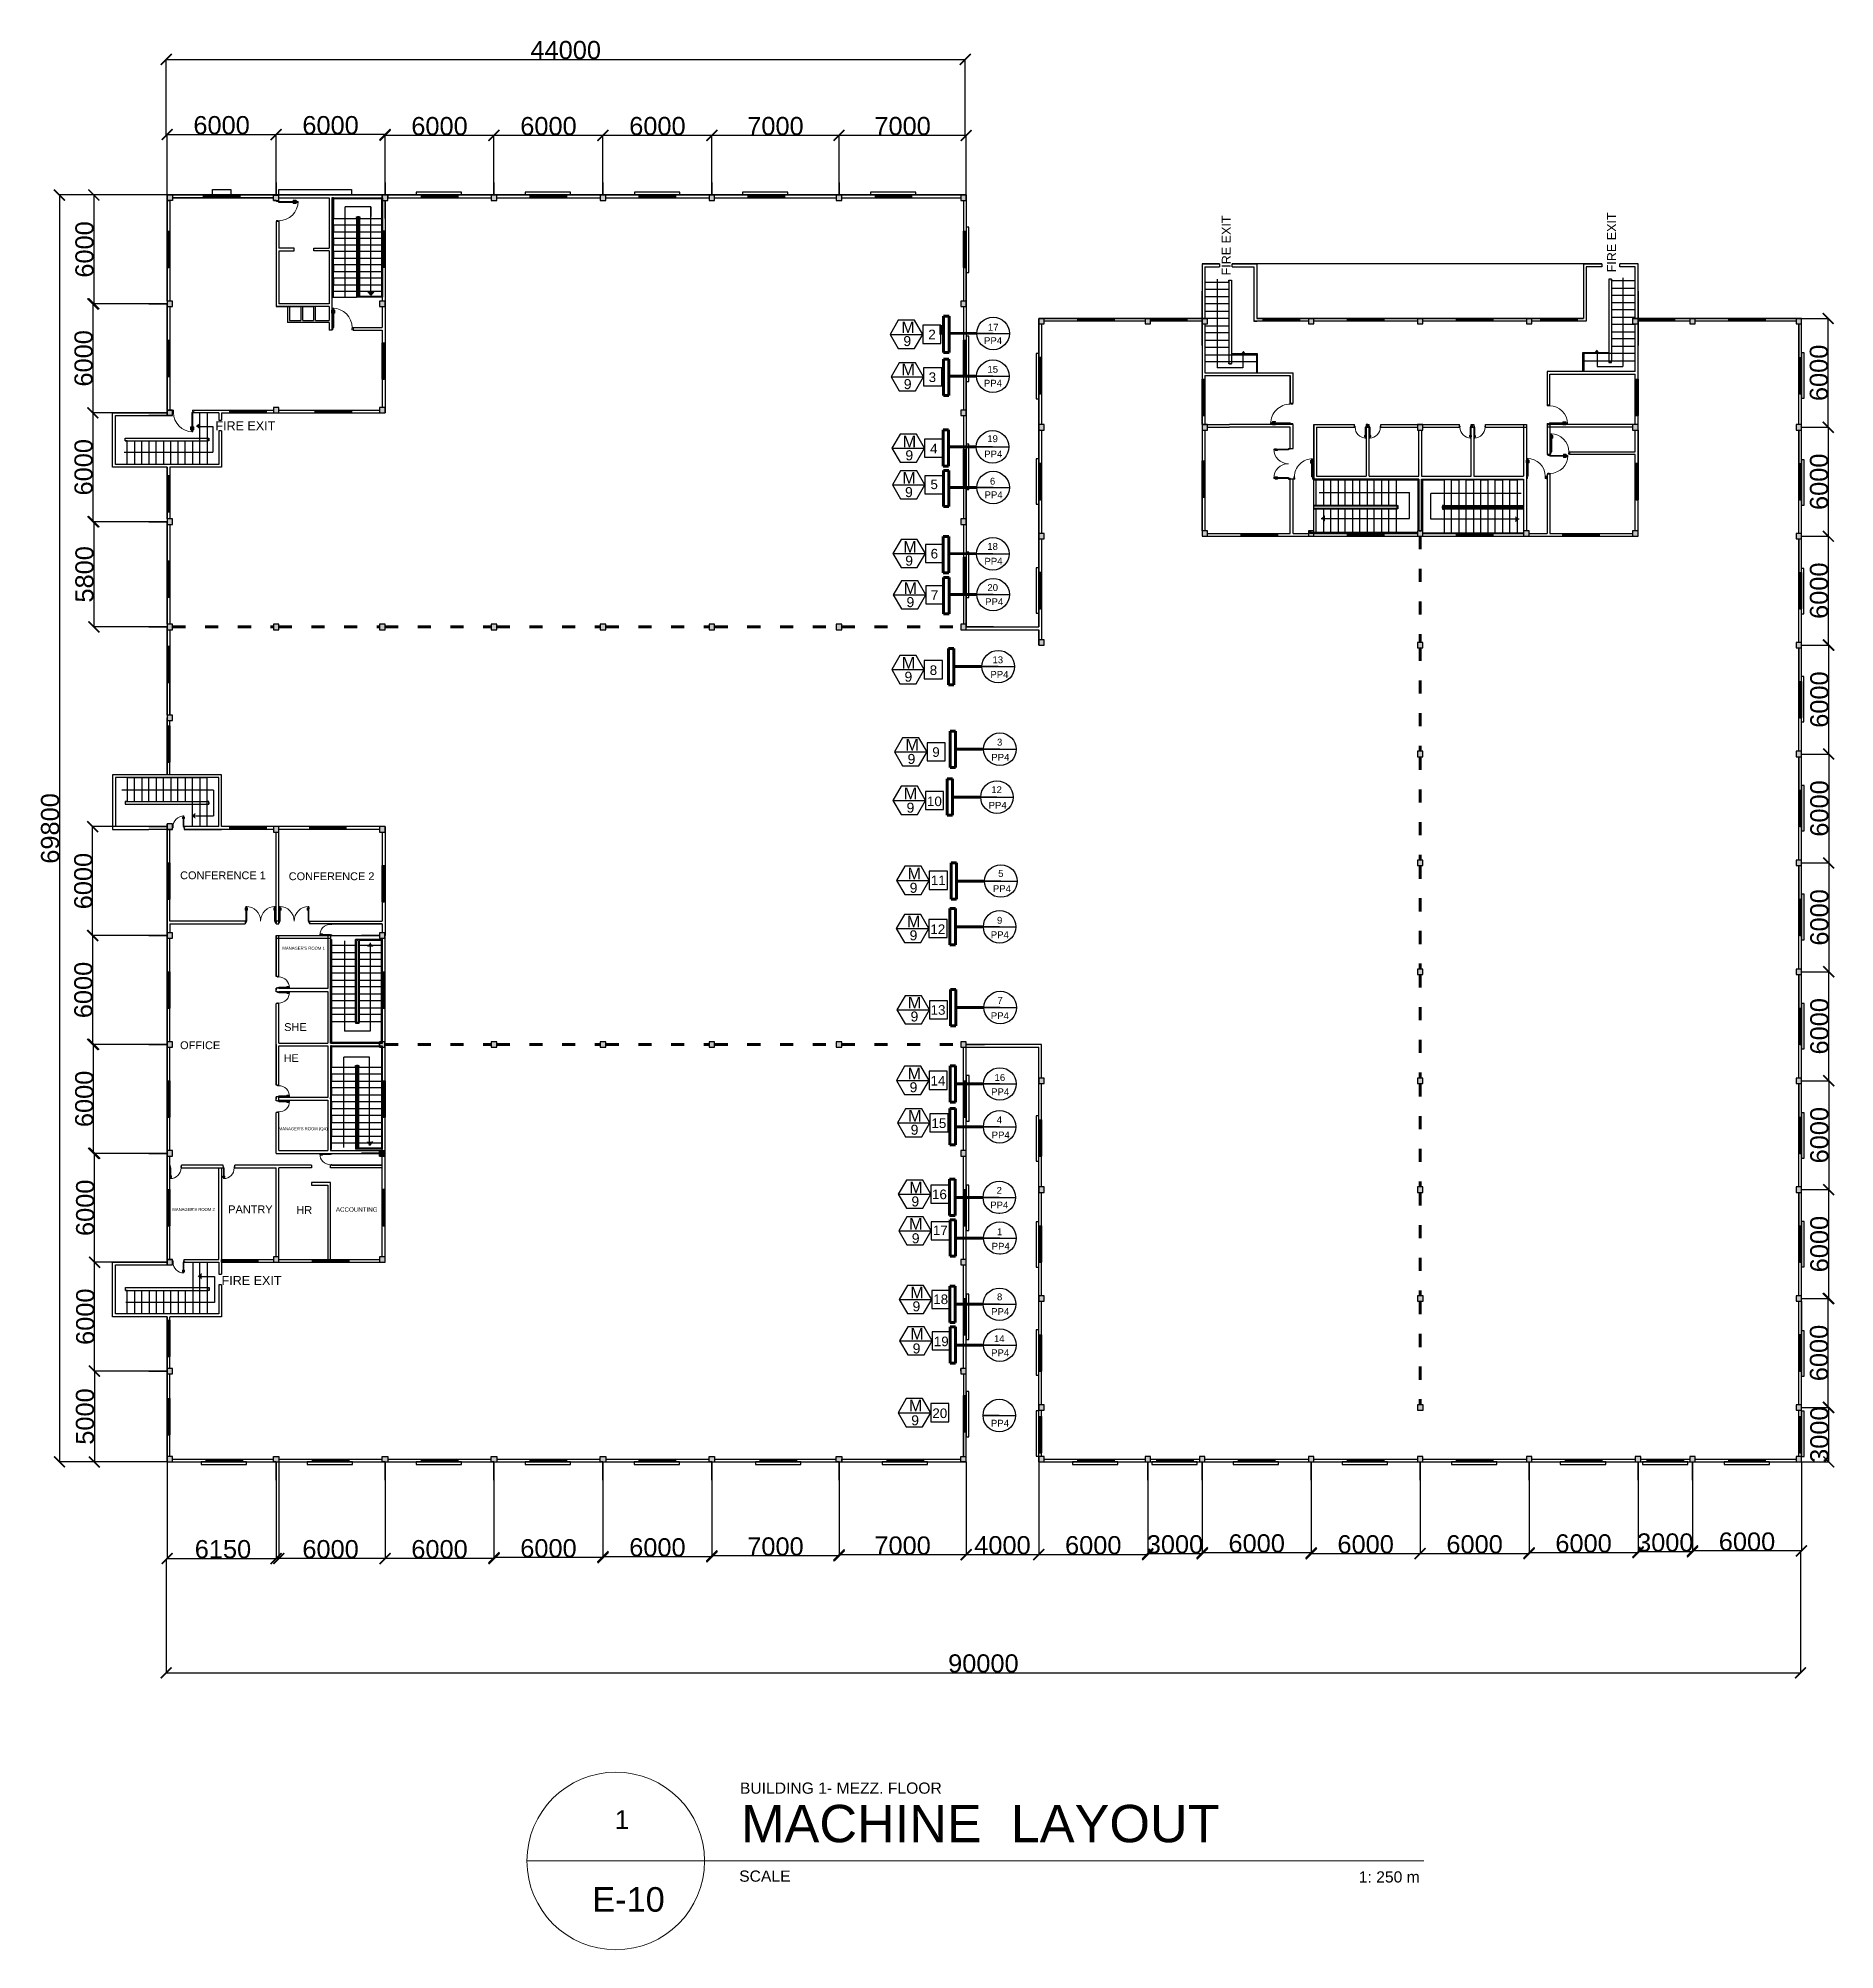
# Model space of a CAD drawing. Header units: millimetres. Extents: x 3339 to 2017737, y 4955 to 2748989.
# Drawn here: x 1144607 to 1243536, y 1636649 to 1741966 of the extents above; entities that cross this region are included whole.
import ezdxf

# ---------------------------------------------------------------- set-up
doc = ezdxf.new("R2010")
doc.units = ezdxf.units.MM
doc.header["$LTSCALE"] = 30
doc.linetypes.add('ACAD_ISO03W100', pattern=[30, 12, -18])
for name, color, linetype, lineweight in [('A-DETL-GENF', 92, 'Continuous', 13), ('A-DOOR', 31, 'Continuous', 13), ('MACH BLOCK', 41, 'Continuous', 5), ('T-WAL', 4, 'Continuous', 5), ('TEXT MACHLAYOUT', 255, 'Continuous', 5)]:
    doc.layers.add(name, color=color, linetype=linetype, lineweight=lineweight)
doc.styles.get("Standard").update_dxf_attribs({"font": 'arial.ttf'})
doc.dimstyles.new('ISO-25', dxfattribs={"dimtxt": 1000, "dimasz": 600, "dimexe": 1.25, "dimexo": 0.625, "dimtad": 1, "dimtxsty": 'Standard', "dimblk": 'ARCHTICK', "dimcen": 2.5, "dimclrd": 4, "dimadec": 0, "dimazin": 0, "dimtfac": 1, "dimtmove": 0, "dimatfit": 3, "dimfxl": 1, "dimarcsym": 0})

msp = doc.modelspace()

# ---------------------------------------------------------------- texts
for p in [(1210276.88, 1728898.876), (1231496.88, 1729068.876)]:
    msp.add_text('FIRE EXIT', height=494.3593, rotation=90).set_placement(p)
for s, height, p in [('FIRE EXIT', 494.3593, (1154362.521, 1720368.876)), ('CONFERENCE 1', 431.25709, (1152419.603, 1695630.816)), ('CONFERENCE 2', 431.25709, (1158399.603, 1695579.508)), ("MANAGER'S ROOM 1", 165.20052, (1158052.788, 1691745.574)), ('SHE', 431.2571, (1158149.603, 1687269.508)), ('OFFICE', 431.2571, (1152419.603, 1686269.508)), ('HE', 431.2571, (1158119.603, 1685559.508)), ("MANAGER'S ROOM (QA)", 165.20052, (1157849.603, 1681802.153)), ("MANAGER'S ROOM 2", 165.20052, (1151989.603, 1677354.971)), ('PANTRY', 431.2571, (1155069.603, 1677229.508)), ('HR', 431.2571, (1158819.603, 1677192.153)), ('ACCOUNTING', 244.3467, (1160999.603, 1677312.153)), ('FIRE EXIT', 494.3593, (1154704.084, 1673278.947))]:
    msp.add_text(s, height=height).set_placement(p)
at = {"attachment_point": 1}
for s, width, gutter_width, insert, char_height in [('\\pxt0.39537;M', 638.12225, 3190.611, (1192130.984, 1726358.898), 638.12225), ('\\pxqc,t0.39537;17', 377.35925, 1886.796, (1197006.548, 1726231.704), 377.35925), ('9', 551.54222, 2757.711, (1192248.403, 1725557.206), 551.542), ('\\pxqc,t0.39537;2', 528.01515, 2640.076, (1193563.263, 1725910.612), 528.01515), ('\\pxqc,t0.39537;PP4', 377.35925, 1886.796, (1196997.459, 1725495.953), 377.35925), ('\\pxt0.39537;M', 638.12225, 3190.611, (1192139.603, 1724030.276), 638.12225), ('9', 551.54222, 2757.711, (1192269.603, 1723185.358), 551.542), ('\\pxqc;3', 528.01515, 2640.076, (1193579.603, 1723552.33), 528.0152), ('\\pxqc,t0.39537;PP4', 377.35925, 1886.796, (1196989.603, 1723149.513), 377.35925), ('\\pxqc,t0.39537;15', 377.35925, 1886.796, (1196980.811, 1723916.086), 377.35925), ('\\pxt0.39537;M', 638.12225, 3190.611, (1192209.603, 1720060.276), 638.12225), ('\\pxqc,t0.39537;19', 377.35925, 1886.796, (1196970.811, 1720089.232), 377.35925), ('9', 551.54222, 2757.711, (1192359.603, 1719265.358), 551.542), ('\\pxqc,t0.39537;4', 528.01515, 2640.076, (1193659.603, 1719622.33), 528.01515), ('\\pxqc,t0.39537;PP4', 377.35925, 1886.796, (1197009.603, 1719249.513), 377.35925), ('\\pxt0.39537;M', 638.12225, 3190.611, (1192189.603, 1718060.276), 638.12225), ('\\pxqc,t0.39537;6', 377.35925, 1886.796, (1196972.02, 1717749.513), 377.35925), ('9', 551.54222, 2757.711, (1192339.603, 1717235.358), 551.542), ('\\pxqc;5', 528.01515, 2640.076, (1193679.603, 1717652.33), 528.0152), ('\\pxqc,t0.39537;PP4', 377.35925, 1886.796, (1197029.603, 1716999.513), 377.35925), ('\\pxt0.39537;M', 638.12225, 3190.611, (1192239.603, 1714260.276), 638.12225), ('\\pxqc,t0.39537;6', 528.01515, 2640.076, (1193689.603, 1713832.33), 528.01515), ('\\pxqc,t0.39537;18', 377.35925, 1886.796, (1196970.811, 1714156.195), 377.35925), ('9', 551.54222, 2757.711, (1192349.603, 1713455.358), 551.542), ('\\pxqc,t0.39537;PP4', 377.35925, 1886.796, (1197019.603, 1713339.513), 377.35925), ('\\pxt0.39537;M', 638.12225, 3190.611, (1192259.603, 1711990.276), 638.12225), ('\\pxqc,t0.39537;7', 528.01515, 2640.076, (1193699.603, 1711542.33), 528.01515), ('\\pxqc,t0.39537;20', 377.35925, 1886.796, (1196977.228, 1711889.513), 377.35925), ('9', 551.54222, 2757.711, (1192419.603, 1711175.358), 551.542), ('\\pxqc,t0.39537;PP4', 377.35925, 1886.796, (1197059.603, 1711109.513), 377.35925), ('\\pxt0.39537;M', 638.12225, 3190.611, (1192158.065, 1707871.825), 638.12225), ('\\pxqc,t0.39537;8', 528.01515, 2640.076, (1193638.065, 1707413.879), 528.01515), ('\\pxqc,t0.39537;13', 377.35925, 1886.796, (1197258.3, 1707909.042), 377.35925), ('9', 551.54222, 2757.711, (1192308.065, 1707066.908), 551.542), ('\\pxqc,t0.39537;PP4', 377.35925, 1886.796, (1197348.3, 1707101.062), 377.35925), ('\\pxt0.39537;M', 638.12225, 3190.611, (1192359.603, 1703360.276), 638.12225), ('\\pxqc,t0.39537;3', 377.35925, 1886.796, (1197359.839, 1703367.492), 377.35925), ('9', 551.54222, 2757.711, (1192479.603, 1702535.358), 551.542), ('\\pxqc,t0.39537;9', 528.01515, 2640.076, (1193779.603, 1702902.33), 528.01515), ('\\pxqc,t0.39537;PP4', 377.35925, 1886.796, (1197399.839, 1702539.513), 377.35925), ('\\pxt0.39537;M', 638.12225, 3190.611, (1192271.587, 1700673.992), 638.12225), ('9', 551.54222, 2757.711, (1192421.587, 1699849.075), 551.542), ('\\pxqc,t0.39537;10', 528.01515, 2640.076, (1193691.587, 1700186.046), 528.01515), ('\\pxqc,t0.39537;PP4', 377.35925, 1886.796, (1197251.823, 1699893.229), 377.35925), ('\\pxqc,t0.39537;12', 377.35925, 1886.796, (1197191.823, 1700751.208), 377.35925), ('\\pxt0.39537;M', 638.12225, 3190.611, (1192475.146, 1696260.122), 638.12225), ('\\pxqc,t0.39537;11', 528.01515, 2640.076, (1193905.146, 1695832.176), 528.01515), ('\\pxqc,t0.39537;5', 377.35925, 1886.796, (1197425.382, 1696137.338), 377.35925), ('9', 551.54222, 2757.711, (1192595.146, 1695435.205), 551.542), ('\\pxqc,t0.39537;PP4', 377.35925, 1886.796, (1197485.382, 1695299.359), 377.35925), ('\\pxt0.39537;M', 638.12225, 3190.611, (1192439.603, 1693620.276), 638.12225), ('\\pxqc,t0.39537;9', 377.35925, 1886.796, (1197359.839, 1693557.492), 377.35925), ('9', 551.54222, 2757.711, (1192589.603, 1692815.358), 551.542), ('\\pxqc,t0.39537;12', 528.01515, 2640.076, (1193879.603, 1693142.33), 528.01515), ('\\pxqc,t0.39537;PP4', 377.35925, 1886.796, (1197369.839, 1692759.513), 377.35925), ('\\pxt0.39537;M', 638.12225, 3190.611, (1192491.549, 1689150.318), 638.12225), ('9', 551.54222, 2757.711, (1192641.549, 1688345.401), 551.542), ('\\pxqc,t0.39537;13', 528.01515, 2640.076, (1193891.549, 1688692.372), 528.01515), ('\\pxqc,t0.39537;PP4', 377.35925, 1886.796, (1197371.785, 1688299.555), 377.35925), ('\\pxqc,t0.39537;7', 377.35925, 1886.796, (1197381.785, 1689137.535), 377.35925), ('\\pxt0.39537;M', 638.12225, 3190.611, (1192479.603, 1685240.276), 638.12225), ('9', 551.54222, 2757.711, (1192589.603, 1684445.358), 551.542), ('\\pxqc,t0.39537;14', 528.01515, 2640.076, (1193889.603, 1684792.33), 528.01515), ('\\pxqc,t0.39537;PP4', 377.35925, 1886.796, (1197389.603, 1684109.513), 377.35925), ('\\pxqc,t0.39537;16', 377.35925, 1886.796, (1197373.185, 1684896.795), 377.35925), ('\\pxt0.39537;M', 638.12225, 3190.611, (1192509.603, 1682910.276), 638.12225), ('9', 551.54222, 2757.711, (1192649.603, 1682105.358), 551.542), ('\\pxqc,t0.39537;15', 528.01515, 2640.076, (1193939.603, 1682452.33), 528.01515), ('\\pxqc,t0.39537;4', 377.35925, 1886.796, (1197349.603, 1682567.492), 377.35925), ('\\pxqc,t0.39537;PP4', 377.35925, 1886.796, (1197419.603, 1681729.513), 377.35925), ('\\pxt0.39537;M', 638.12225, 3190.611, (1192569.603, 1678970.276), 638.12225), ('9', 551.54222, 2757.711, (1192689.603, 1678155.358), 551.542), ('\\pxqc,t0.39537;16', 528.01515, 2640.076, (1193969.603, 1678532.33), 528.01515), ('\\pxqc,t0.39537;PP4', 377.35925, 1886.796, (1197339.603, 1677869.513), 377.35925), ('\\pxqc,t0.39537;2', 377.35925, 1886.796, (1197339.603, 1678677.492), 377.35925), ('\\pxt0.39537;M', 638.12225, 3190.611, (1192559.603, 1676960.276), 638.12225), ('9', 551.54222, 2757.711, (1192709.603, 1676125.358), 551.542), ('\\pxqc,t0.39537;17', 528.01515, 2640.076, (1194019.603, 1676552.33), 528.01515), ('\\pxqc,t0.39537;PP4', 377.35925, 1886.796, (1197419.603, 1675599.513), 377.35925), ('\\pxqc,t0.39537;1', 377.35925, 1886.796, (1197359.603, 1676397.492), 377.35925), ('\\pxt0.39537;M', 638.12225, 3190.611, (1192629.603, 1673180.276), 638.12225), ('\\pxqc,t0.39537;18', 528.01515, 2640.076, (1194039.603, 1672752.33), 528.01515), ('\\pxqc,t0.39537;8', 377.35925, 1886.796, (1197359.603, 1672807.492), 377.35925), ('9', 551.54222, 2757.711, (1192749.603, 1672375.358), 551.542), ('\\pxqc,t0.39537;PP4', 377.35925, 1886.796, (1197389.603, 1671999.513), 377.35925), ('\\pxt0.39537;M', 638.12225, 3190.611, (1192629.603, 1670910.276), 638.12225), ('\\pxqc,t0.39537;19', 528.01515, 2640.076, (1194069.603, 1670432.33), 528.01515), ('\\pxqc,t0.39537;14', 377.35925, 1886.796, (1197339.603, 1670507.492), 377.35925), ('9', 551.54222, 2757.711, (1192759.603, 1670055.358), 551.542), ('\\pxqc,t0.39537;PP4', 377.35925, 1886.796, (1197389.603, 1669729.513), 377.35925), ('\\pxt0.39537;M', 638.12225, 3190.611, (1192549.603, 1666950.276), 638.12225), ('\\pxqc,t0.39537;20', 528.01515, 2640.076, (1193989.603, 1666472.33), 528.01515), ('9', 551.54222, 2757.711, (1192679.603, 1666095.358), 551.542), ('\\pxqc,t0.39537;PP4', 377.35925, 1886.796, (1197379.603, 1665849.513), 377.35925)]:
    msp.add_mtext_dynamic_manual_height_columns(s, width=width, gutter_width=gutter_width, heights=[0], dxfattribs=dict(at, insert=insert, char_height=char_height))
at = {"layer": 'TEXT MACHLAYOUT', "attachment_point": 1}
for s, width, gutter_width, heights, insert, char_height in [('BUILDING 1- MEZZ. FLOOR', 13243.68174, 3086.648, [0], (1183247.756, 1645864.071), 617.32954), ('1', 2882.53405, 3086.648, [0], (1176348.845, 1644334.086), 1028.883), ('MACHINE  LAYOUT', 34622.34682, 10288.826, [9272.543], (1183308.268, 1644631.65), 2057.76512), ('SCALE', 2737.46449, 3086.648, [0], (1183206.4, 1641016.169), 617.3295), ('\\pxi-3,l4,t4;1: 250 m', 5111.62268, 3086.648, [0], (1216708.96, 1640971.967), 617.32954), ('E-10', 3700.21277, 3086.648, [0], (1175117.843, 1640099.488), 1352.3058)]:
    msp.add_mtext_dynamic_manual_height_columns(s, width=width, gutter_width=gutter_width, heights=heights, dxfattribs=dict(at, insert=insert, char_height=char_height))

# ---------------------------------------------------------------- blocks, each defined once
blk = doc.blocks.new('D4')
at = {"layer": 'A-DETL-GENF'}
for p, q in [((-1072, -29), (-1072, -112)), ((-1052, -29), (-1072, -29)), ((-1060, -41), (-1072, -30)), ((-1072, -112), (-1060, -112)), ((-1059, -112), (-1072, -112)), ((-1072, -112), (-1072, -150)), ((-1072, -150), (-1059, -150)), ((-1060, -112), (-1060, -41)), ((-1060, -41), (-1052, -41)), ((-1059, -150), (-1059, -112)), ((-1059, -115), (-1059, -147)), ((-1027, -115), (-1059, -115)), ((-1059, -147), (-1027, -147)), ((-1052, -41), (-1052, -29)), ((-1021, -74), (-1027, -80)), ((-1027, -80), (-1027, -182)), ((-1027, -147), (-1027, -115)), ((-1027, -182), (-1021, -188)), ((-1021, -188), (-1021, -74)), ((-974, -80), (-981, -74)), ((-981, -74), (-981, -188)), ((-981, -188), (-974, -182)), ((-974, -182), (-974, -80)), ((-943, -115), (-974, -115)), ((-974, -115), (-974, -147)), ((-974, -147), (-943, -147)), ((-930, -29), (-949, -29)), ((-949, -29), (-949, -41)), ((-949, -41), (-941, -41)), ((-943, -112), (-943, -150)), ((-930, -112), (-943, -112)), ((-943, -147), (-943, -115)), ((-943, -150), (-930, -150)), ((-941, -41), (-930, -30)), ((-941, -41), (-941, -112)), ((-941, -112), (-930, -112)), ((-930, -112), (-930, -29)), ((-930, -150), (-930, -112))]:
    blk.add_line(p, q, dxfattribs=at)
at = {"layer": 'A-DOOR', "lineweight": 18}
for p, q in [((-1059, 683), (-1024, 683)), ((-1014, 683), (-1059, 683)), ((-1059, 683), (-1059, 583)), ((-1059, 583), (-1024, 583)), ((-1024, 583), (-1024, 626)), ((-1024, 626), (-1014, 626)), ((-981, 583), (-1021, 583)), ((-1021, 583), (-1021, -231)), ((-1014, 626), (-1014, 683)), ((-981, -231), (-981, 583)), ((-169, 683), (-214, 683)), ((-214, 683), (-214, 626)), ((-214, 626), (-204, 626)), ((-204, 683), (-169, 683)), ((-204, 626), (-204, 583)), ((-204, 583), (-169, 583)), ((-169, 583), (-169, 683)), ((-1021, -231), (-981, -231))]:
    blk.add_line(p, q, dxfattribs=at)
at = {"layer": 'A-DOOR'}
blk.add_arc((-1021, 583), 814, 270, 0, dxfattribs=at)
blk = doc.blocks.new('_ArchTick')
at = {"color": 0, "linetype": 'ByBlock', "const_width": 0.15}
blk.add_lwpolyline([(-0.5, -0.5), (0.5, 0.5)], dxfattribs=at)
blk = doc.blocks.new('*D291')
at = {"color": 0, "lineweight": -2, "transparency": 16777216}
for p, q in [((1151703, 1733329), (1145774, 1733329)), ((1151703, 1663529), (1145774, 1663529))]:
    blk.add_line(p, q, dxfattribs=at)
at = {"color": 4, "lineweight": -2, "transparency": 16777216}
blk.add_line((1145775, 1733329), (1145775, 1663529), dxfattribs=at)
at = {"layer": 'Defpoints', "color": 0, "transparency": 16777216}
for p in [(1151704, 1733329), (1145775, 1663529), (1151704, 1663529)]:
    blk.add_point(p, dxfattribs=at)
at = {"color": 4, "lineweight": -2, "transparency": 16777216, "xscale": 600, "yscale": 600, "zscale": 600}
for p, rotation in [((1145775, 1733329), 90), ((1145775, 1663529), 270)]:
    blk.add_blockref('_ArchTick', p, dxfattribs=dict(at, rotation=rotation))
at = {"color": 0, "transparency": 16777216, "insert": (1145264, 1698429), "char_height": 1000, "attachment_point": 5, "rotation": 90}
blk.add_mtext('69800', dxfattribs=at)
blk = doc.blocks.new('*D292')
at = {"color": 0, "lineweight": -2, "transparency": 16777216}
for p, q in [((1150703, 1715329), (1147667, 1715329)), ((1150703, 1709529), (1147667, 1709529))]:
    blk.add_line(p, q, dxfattribs=at)
at = {"color": 4, "lineweight": -2, "transparency": 16777216}
blk.add_line((1147668, 1715329), (1147668, 1709529), dxfattribs=at)
at = {"layer": 'Defpoints', "color": 0, "transparency": 16777216}
for p in [(1150704, 1715329), (1147668, 1709529), (1150704, 1709529)]:
    blk.add_point(p, dxfattribs=at)
at = {"color": 4, "lineweight": -2, "transparency": 16777216, "xscale": 600, "yscale": 600, "zscale": 600}
for p, rotation in [((1147668, 1715329), 90), ((1147668, 1709529), 270)]:
    blk.add_blockref('_ArchTick', p, dxfattribs=dict(at, rotation=rotation))
at = {"color": 0, "transparency": 16777216, "insert": (1147157, 1712429), "char_height": 1000, "attachment_point": 5, "rotation": 90}
blk.add_mtext('5800', dxfattribs=at)
blk = doc.blocks.new('*D293')
at = {"color": 0, "lineweight": -2, "transparency": 16777216}
for p, q in [((1151703, 1721329), (1147617, 1721329)), ((1151703, 1715329), (1147617, 1715329))]:
    blk.add_line(p, q, dxfattribs=at)
at = {"color": 4, "lineweight": -2, "transparency": 16777216}
blk.add_line((1147618, 1721329), (1147618, 1715329), dxfattribs=at)
at = {"layer": 'Defpoints', "color": 0, "transparency": 16777216}
for p in [(1151704, 1721329), (1147618, 1715329), (1151704, 1715329)]:
    blk.add_point(p, dxfattribs=at)
at = {"color": 4, "lineweight": -2, "transparency": 16777216, "xscale": 600, "yscale": 600, "zscale": 600}
for p, rotation in [((1147618, 1721329), 90), ((1147618, 1715329), 270)]:
    blk.add_blockref('_ArchTick', p, dxfattribs=dict(at, rotation=rotation))
at = {"color": 0, "transparency": 16777216, "insert": (1147107, 1718329), "char_height": 1000, "attachment_point": 5, "rotation": 90}
blk.add_mtext('6000', dxfattribs=at)
blk = doc.blocks.new('*D294')
at = {"color": 0, "lineweight": -2, "transparency": 16777216}
for p, q in [((1150703, 1727329), (1147617, 1727329)), ((1150703, 1721329), (1147617, 1721329))]:
    blk.add_line(p, q, dxfattribs=at)
at = {"color": 4, "lineweight": -2, "transparency": 16777216}
blk.add_line((1147618, 1727329), (1147618, 1721329), dxfattribs=at)
at = {"layer": 'Defpoints', "color": 0, "transparency": 16777216}
for p in [(1150704, 1727329), (1147618, 1721329), (1150704, 1721329)]:
    blk.add_point(p, dxfattribs=at)
at = {"color": 4, "lineweight": -2, "transparency": 16777216, "xscale": 600, "yscale": 600, "zscale": 600}
for p, rotation in [((1147618, 1727329), 90), ((1147618, 1721329), 270)]:
    blk.add_blockref('_ArchTick', p, dxfattribs=dict(at, rotation=rotation))
at = {"color": 0, "transparency": 16777216, "insert": (1147107, 1724329), "char_height": 1000, "attachment_point": 5, "rotation": 90}
blk.add_mtext('6000', dxfattribs=at)
blk = doc.blocks.new('*D295')
at = {"color": 0, "lineweight": -2, "transparency": 16777216}
for p, q in [((1151703, 1733329), (1147667, 1733329)), ((1151703, 1727329), (1147667, 1727329))]:
    blk.add_line(p, q, dxfattribs=at)
at = {"color": 4, "lineweight": -2, "transparency": 16777216}
blk.add_line((1147668, 1733329), (1147668, 1727329), dxfattribs=at)
at = {"layer": 'Defpoints', "color": 0, "transparency": 16777216}
for p in [(1151704, 1733329), (1147668, 1727329), (1151704, 1727329)]:
    blk.add_point(p, dxfattribs=at)
at = {"color": 4, "lineweight": -2, "transparency": 16777216, "xscale": 600, "yscale": 600, "zscale": 600}
for p, rotation in [((1147668, 1733329), 90), ((1147668, 1727329), 270)]:
    blk.add_blockref('_ArchTick', p, dxfattribs=dict(at, rotation=rotation))
at = {"color": 0, "transparency": 16777216, "insert": (1147157, 1730329), "char_height": 1000, "attachment_point": 5, "rotation": 90}
blk.add_mtext('6000', dxfattribs=at)
blk = doc.blocks.new('*D296')
at = {"color": 0, "lineweight": -2, "transparency": 16777216}
for p, q in [((1151704, 1733330), (1151704, 1736660)), ((1157704, 1733330), (1157704, 1736660))]:
    blk.add_line(p, q, dxfattribs=at)
at = {"color": 4, "lineweight": -2, "transparency": 16777216}
blk.add_line((1151704, 1736659), (1157704, 1736659), dxfattribs=at)
at = {"layer": 'Defpoints', "color": 0, "transparency": 16777216}
for p in [(1157704, 1736659), (1151704, 1733329), (1157704, 1733329)]:
    blk.add_point(p, dxfattribs=at)
at = {"color": 4, "lineweight": -2, "transparency": 16777216, "xscale": 600, "yscale": 600, "zscale": 600, "rotation": 180}
blk.add_blockref('_ArchTick', (1151704, 1736659), dxfattribs=at)
at = {"color": 4, "lineweight": -2, "transparency": 16777216, "xscale": 600, "yscale": 600, "zscale": 600}
blk.add_blockref('_ArchTick', (1157704, 1736659), dxfattribs=at)
at = {"color": 0, "transparency": 16777216, "insert": (1154704, 1737170), "char_height": 1000, "attachment_point": 5}
blk.add_mtext('6000', dxfattribs=at)
blk = doc.blocks.new('*D297')
at = {"color": 0, "lineweight": -2, "transparency": 16777216}
for p, q in [((1157704, 1734025), (1157704, 1736660)), ((1163704, 1734025), (1163704, 1736660))]:
    blk.add_line(p, q, dxfattribs=at)
at = {"color": 4, "lineweight": -2, "transparency": 16777216}
blk.add_line((1163704, 1736659), (1157704, 1736659), dxfattribs=at)
at = {"layer": 'Defpoints', "color": 0, "transparency": 16777216}
for p in [(1157704, 1736659), (1157704, 1734025), (1163704, 1734025)]:
    blk.add_point(p, dxfattribs=at)
at = {"color": 4, "lineweight": -2, "transparency": 16777216, "xscale": 600, "yscale": 600, "zscale": 600, "rotation": 180}
blk.add_blockref('_ArchTick', (1157704, 1736659), dxfattribs=at)
at = {"color": 4, "lineweight": -2, "transparency": 16777216, "xscale": 600, "yscale": 600, "zscale": 600}
blk.add_blockref('_ArchTick', (1163704, 1736659), dxfattribs=at)
at = {"color": 0, "transparency": 16777216, "insert": (1160704, 1737170), "char_height": 1000, "attachment_point": 5}
blk.add_mtext('6000', dxfattribs=at)
blk = doc.blocks.new('*D298')
at = {"color": 0, "lineweight": -2, "transparency": 16777216}
for p, q in [((1163704, 1734025), (1163704, 1736610)), ((1169704, 1734025), (1169704, 1736610))]:
    blk.add_line(p, q, dxfattribs=at)
at = {"color": 4, "lineweight": -2, "transparency": 16777216}
blk.add_line((1169704, 1736609), (1163704, 1736609), dxfattribs=at)
at = {"layer": 'Defpoints', "color": 0, "transparency": 16777216}
for p in [(1163704, 1736609), (1163704, 1734025), (1169704, 1734025)]:
    blk.add_point(p, dxfattribs=at)
at = {"color": 4, "lineweight": -2, "transparency": 16777216, "xscale": 600, "yscale": 600, "zscale": 600, "rotation": 180}
blk.add_blockref('_ArchTick', (1163704, 1736609), dxfattribs=at)
at = {"color": 4, "lineweight": -2, "transparency": 16777216, "xscale": 600, "yscale": 600, "zscale": 600}
blk.add_blockref('_ArchTick', (1169704, 1736609), dxfattribs=at)
at = {"color": 0, "transparency": 16777216, "insert": (1166704, 1737120), "char_height": 1000, "attachment_point": 5}
blk.add_mtext('6000', dxfattribs=at)
blk = doc.blocks.new('*D299')
at = {"color": 0, "lineweight": -2, "transparency": 16777216}
for p, q in [((1169704, 1734025), (1169704, 1736610)), ((1175704, 1734025), (1175704, 1736610))]:
    blk.add_line(p, q, dxfattribs=at)
at = {"color": 4, "lineweight": -2, "transparency": 16777216}
blk.add_line((1175704, 1736609), (1169704, 1736609), dxfattribs=at)
at = {"layer": 'Defpoints', "color": 0, "transparency": 16777216}
for p in [(1169704, 1736609), (1169704, 1734025), (1175704, 1734025)]:
    blk.add_point(p, dxfattribs=at)
at = {"color": 4, "lineweight": -2, "transparency": 16777216, "xscale": 600, "yscale": 600, "zscale": 600, "rotation": 180}
blk.add_blockref('_ArchTick', (1169704, 1736609), dxfattribs=at)
at = {"color": 4, "lineweight": -2, "transparency": 16777216, "xscale": 600, "yscale": 600, "zscale": 600}
blk.add_blockref('_ArchTick', (1175704, 1736609), dxfattribs=at)
at = {"color": 0, "transparency": 16777216, "insert": (1172704, 1737120), "char_height": 1000, "attachment_point": 5}
blk.add_mtext('6000', dxfattribs=at)
blk = doc.blocks.new('*D300')
at = {"color": 0, "lineweight": -2, "transparency": 16777216}
for p, q in [((1175704, 1734025), (1175704, 1736612)), ((1181704, 1734025), (1181704, 1736612))]:
    blk.add_line(p, q, dxfattribs=at)
at = {"color": 4, "lineweight": -2, "transparency": 16777216}
blk.add_line((1181704, 1736610), (1175704, 1736610), dxfattribs=at)
at = {"layer": 'Defpoints', "color": 0, "transparency": 16777216}
for p in [(1175704, 1736610), (1175704, 1734025), (1181704, 1734025)]:
    blk.add_point(p, dxfattribs=at)
at = {"color": 4, "lineweight": -2, "transparency": 16777216, "xscale": 600, "yscale": 600, "zscale": 600, "rotation": 180}
blk.add_blockref('_ArchTick', (1175704, 1736610), dxfattribs=at)
at = {"color": 4, "lineweight": -2, "transparency": 16777216, "xscale": 600, "yscale": 600, "zscale": 600}
blk.add_blockref('_ArchTick', (1181704, 1736610), dxfattribs=at)
at = {"color": 0, "transparency": 16777216, "insert": (1178704, 1737122), "char_height": 1000, "attachment_point": 5}
blk.add_mtext('6000', dxfattribs=at)
blk = doc.blocks.new('*D301')
at = {"color": 0, "lineweight": -2, "transparency": 16777216}
for p, q in [((1181704, 1734025), (1181704, 1736612)), ((1188704, 1734025), (1188704, 1736612))]:
    blk.add_line(p, q, dxfattribs=at)
at = {"color": 4, "lineweight": -2, "transparency": 16777216}
blk.add_line((1188704, 1736610), (1181704, 1736610), dxfattribs=at)
at = {"layer": 'Defpoints', "color": 0, "transparency": 16777216}
for p in [(1181704, 1736610), (1181704, 1734025), (1188704, 1734025)]:
    blk.add_point(p, dxfattribs=at)
at = {"color": 4, "lineweight": -2, "transparency": 16777216, "xscale": 600, "yscale": 600, "zscale": 600, "rotation": 180}
blk.add_blockref('_ArchTick', (1181704, 1736610), dxfattribs=at)
at = {"color": 4, "lineweight": -2, "transparency": 16777216, "xscale": 600, "yscale": 600, "zscale": 600}
blk.add_blockref('_ArchTick', (1188704, 1736610), dxfattribs=at)
at = {"color": 0, "transparency": 16777216, "insert": (1185204, 1737122), "char_height": 1000, "attachment_point": 5}
blk.add_mtext('7000', dxfattribs=at)
blk = doc.blocks.new('*D302')
at = {"color": 0, "lineweight": -2, "transparency": 16777216}
for p, q in [((1188704, 1733330), (1188704, 1736612)), ((1195704, 1733330), (1195704, 1736612))]:
    blk.add_line(p, q, dxfattribs=at)
at = {"color": 4, "lineweight": -2, "transparency": 16777216}
blk.add_line((1195704, 1736610), (1188704, 1736610), dxfattribs=at)
at = {"layer": 'Defpoints', "color": 0, "transparency": 16777216}
for p in [(1188704, 1736610), (1188704, 1733329), (1195704, 1733329)]:
    blk.add_point(p, dxfattribs=at)
at = {"color": 4, "lineweight": -2, "transparency": 16777216, "xscale": 600, "yscale": 600, "zscale": 600, "rotation": 180}
blk.add_blockref('_ArchTick', (1188704, 1736610), dxfattribs=at)
at = {"color": 4, "lineweight": -2, "transparency": 16777216, "xscale": 600, "yscale": 600, "zscale": 600}
blk.add_blockref('_ArchTick', (1195704, 1736610), dxfattribs=at)
at = {"color": 0, "transparency": 16777216, "insert": (1192204, 1737122), "char_height": 1000, "attachment_point": 5}
blk.add_mtext('7000', dxfattribs=at)
blk = doc.blocks.new('*D235')
at = {"color": 0, "lineweight": -2, "transparency": 16777216}
for p, q in [((1151654, 1736610), (1151654, 1740800)), ((1195654, 1736561), (1195654, 1740800))]:
    blk.add_line(p, q, dxfattribs=at)
at = {"color": 4, "lineweight": -2, "transparency": 16777216}
blk.add_line((1151654, 1740799), (1195654, 1740799), dxfattribs=at)
at = {"layer": 'Defpoints', "color": 0, "transparency": 16777216}
for p in [(1195654, 1740799), (1151654, 1736609), (1195654, 1736560)]:
    blk.add_point(p, dxfattribs=at)
at = {"color": 4, "lineweight": -2, "transparency": 16777216, "xscale": 600, "yscale": 600, "zscale": 600, "rotation": 180}
blk.add_blockref('_ArchTick', (1151654, 1740799), dxfattribs=at)
at = {"color": 4, "lineweight": -2, "transparency": 16777216, "xscale": 600, "yscale": 600, "zscale": 600}
blk.add_blockref('_ArchTick', (1195654, 1740799), dxfattribs=at)
at = {"color": 0, "transparency": 16777216, "insert": (1173654, 1741310), "char_height": 1000, "attachment_point": 5}
blk.add_mtext('44000', dxfattribs=at)
blk = doc.blocks.new('*D303')
at = {"color": 0, "lineweight": -2, "transparency": 16777216}
for p, q in [((1151704, 1663528), (1151704, 1658203)), ((1157854, 1663678), (1157854, 1658203))]:
    blk.add_line(p, q, dxfattribs=at)
at = {"color": 4, "lineweight": -2, "transparency": 16777216}
blk.add_line((1151704, 1658204), (1157854, 1658204), dxfattribs=at)
at = {"layer": 'Defpoints', "color": 0, "transparency": 16777216}
for p in [(1151704, 1663529), (1157854, 1663679), (1157854, 1658204)]:
    blk.add_point(p, dxfattribs=at)
at = {"color": 4, "lineweight": -2, "transparency": 16777216, "xscale": 600, "yscale": 600, "zscale": 600, "rotation": 180}
blk.add_blockref('_ArchTick', (1151704, 1658204), dxfattribs=at)
at = {"color": 4, "lineweight": -2, "transparency": 16777216, "xscale": 600, "yscale": 600, "zscale": 600}
blk.add_blockref('_ArchTick', (1157854, 1658204), dxfattribs=at)
at = {"color": 0, "transparency": 16777216, "insert": (1154779, 1658715), "char_height": 1000, "attachment_point": 5}
blk.add_mtext('6150', dxfattribs=at)
blk = doc.blocks.new('*D304')
at = {"color": 0, "lineweight": -2, "transparency": 16777216}
for p, q in [((1157704, 1662528), (1157704, 1658203)), ((1163704, 1662528), (1163704, 1658203))]:
    blk.add_line(p, q, dxfattribs=at)
at = {"color": 4, "lineweight": -2, "transparency": 16777216}
blk.add_line((1163704, 1658204), (1157704, 1658204), dxfattribs=at)
at = {"layer": 'Defpoints', "color": 0, "transparency": 16777216}
for p in [(1157704, 1662529), (1163704, 1662529), (1157704, 1658204)]:
    blk.add_point(p, dxfattribs=at)
at = {"color": 4, "lineweight": -2, "transparency": 16777216, "xscale": 600, "yscale": 600, "zscale": 600, "rotation": 180}
blk.add_blockref('_ArchTick', (1157704, 1658204), dxfattribs=at)
at = {"color": 4, "lineweight": -2, "transparency": 16777216, "xscale": 600, "yscale": 600, "zscale": 600}
blk.add_blockref('_ArchTick', (1163704, 1658204), dxfattribs=at)
at = {"color": 0, "transparency": 16777216, "insert": (1160704, 1658715), "char_height": 1000, "attachment_point": 5}
blk.add_mtext('6000', dxfattribs=at)
blk = doc.blocks.new('*D305')
at = {"color": 0, "lineweight": -2, "transparency": 16777216}
for p, q in [((1163704, 1662528), (1163704, 1658203)), ((1169704, 1662528), (1169704, 1658203))]:
    blk.add_line(p, q, dxfattribs=at)
at = {"color": 4, "lineweight": -2, "transparency": 16777216}
blk.add_line((1169704, 1658204), (1163704, 1658204), dxfattribs=at)
at = {"layer": 'Defpoints', "color": 0, "transparency": 16777216}
for p in [(1163704, 1662529), (1169704, 1662529), (1163704, 1658204)]:
    blk.add_point(p, dxfattribs=at)
at = {"color": 4, "lineweight": -2, "transparency": 16777216, "xscale": 600, "yscale": 600, "zscale": 600, "rotation": 180}
blk.add_blockref('_ArchTick', (1163704, 1658204), dxfattribs=at)
at = {"color": 4, "lineweight": -2, "transparency": 16777216, "xscale": 600, "yscale": 600, "zscale": 600}
blk.add_blockref('_ArchTick', (1169704, 1658204), dxfattribs=at)
at = {"color": 0, "transparency": 16777216, "insert": (1166704, 1658715), "char_height": 1000, "attachment_point": 5}
blk.add_mtext('6000', dxfattribs=at)
blk = doc.blocks.new('*D306')
at = {"color": 0, "lineweight": -2, "transparency": 16777216}
for p, q in [((1169704, 1662528), (1169704, 1658253)), ((1175704, 1662528), (1175704, 1658253))]:
    blk.add_line(p, q, dxfattribs=at)
at = {"color": 4, "lineweight": -2, "transparency": 16777216}
blk.add_line((1175704, 1658254), (1169704, 1658254), dxfattribs=at)
at = {"layer": 'Defpoints', "color": 0, "transparency": 16777216}
for p in [(1169704, 1662529), (1175704, 1662529), (1169704, 1658254)]:
    blk.add_point(p, dxfattribs=at)
at = {"color": 4, "lineweight": -2, "transparency": 16777216, "xscale": 600, "yscale": 600, "zscale": 600, "rotation": 180}
blk.add_blockref('_ArchTick', (1169704, 1658254), dxfattribs=at)
at = {"color": 4, "lineweight": -2, "transparency": 16777216, "xscale": 600, "yscale": 600, "zscale": 600}
blk.add_blockref('_ArchTick', (1175704, 1658254), dxfattribs=at)
at = {"color": 0, "transparency": 16777216, "insert": (1172704, 1658765), "char_height": 1000, "attachment_point": 5}
blk.add_mtext('6000', dxfattribs=at)
blk = doc.blocks.new('*D307')
at = {"color": 0, "lineweight": -2, "transparency": 16777216}
for p, q in [((1175704, 1662528), (1175704, 1658303)), ((1181704, 1662528), (1181704, 1658303))]:
    blk.add_line(p, q, dxfattribs=at)
at = {"color": 4, "lineweight": -2, "transparency": 16777216}
blk.add_line((1181704, 1658304), (1175704, 1658304), dxfattribs=at)
at = {"layer": 'Defpoints', "color": 0, "transparency": 16777216}
for p in [(1175704, 1662529), (1181704, 1662529), (1175704, 1658304)]:
    blk.add_point(p, dxfattribs=at)
at = {"color": 4, "lineweight": -2, "transparency": 16777216, "xscale": 600, "yscale": 600, "zscale": 600, "rotation": 180}
blk.add_blockref('_ArchTick', (1175704, 1658304), dxfattribs=at)
at = {"color": 4, "lineweight": -2, "transparency": 16777216, "xscale": 600, "yscale": 600, "zscale": 600}
blk.add_blockref('_ArchTick', (1181704, 1658304), dxfattribs=at)
at = {"color": 0, "transparency": 16777216, "insert": (1178704, 1658815), "char_height": 1000, "attachment_point": 5}
blk.add_mtext('6000', dxfattribs=at)
blk = doc.blocks.new('*D308')
at = {"color": 0, "lineweight": -2, "transparency": 16777216}
for p, q in [((1181704, 1662528), (1181704, 1658353)), ((1188704, 1662528), (1188704, 1658353))]:
    blk.add_line(p, q, dxfattribs=at)
at = {"color": 4, "lineweight": -2, "transparency": 16777216}
blk.add_line((1188704, 1658354), (1181704, 1658354), dxfattribs=at)
at = {"layer": 'Defpoints', "color": 0, "transparency": 16777216}
for p in [(1181704, 1662529), (1188704, 1662529), (1181704, 1658354)]:
    blk.add_point(p, dxfattribs=at)
at = {"color": 4, "lineweight": -2, "transparency": 16777216, "xscale": 600, "yscale": 600, "zscale": 600, "rotation": 180}
blk.add_blockref('_ArchTick', (1181704, 1658354), dxfattribs=at)
at = {"color": 4, "lineweight": -2, "transparency": 16777216, "xscale": 600, "yscale": 600, "zscale": 600}
blk.add_blockref('_ArchTick', (1188704, 1658354), dxfattribs=at)
at = {"color": 0, "transparency": 16777216, "insert": (1185204, 1658865), "char_height": 1000, "attachment_point": 5}
blk.add_mtext('7000', dxfattribs=at)
blk = doc.blocks.new('*D309')
at = {"color": 0, "lineweight": -2, "transparency": 16777216}
for p, q in [((1188704, 1663528), (1188704, 1658403)), ((1195704, 1663528), (1195704, 1658403))]:
    blk.add_line(p, q, dxfattribs=at)
at = {"color": 4, "lineweight": -2, "transparency": 16777216}
blk.add_line((1195704, 1658404), (1188704, 1658404), dxfattribs=at)
at = {"layer": 'Defpoints', "color": 0, "transparency": 16777216}
for p in [(1188704, 1663529), (1195704, 1663529), (1188704, 1658404)]:
    blk.add_point(p, dxfattribs=at)
at = {"color": 4, "lineweight": -2, "transparency": 16777216, "xscale": 600, "yscale": 600, "zscale": 600, "rotation": 180}
blk.add_blockref('_ArchTick', (1188704, 1658404), dxfattribs=at)
at = {"color": 4, "lineweight": -2, "transparency": 16777216, "xscale": 600, "yscale": 600, "zscale": 600}
blk.add_blockref('_ArchTick', (1195704, 1658404), dxfattribs=at)
at = {"color": 0, "transparency": 16777216, "insert": (1192204, 1658915), "char_height": 1000, "attachment_point": 5}
blk.add_mtext('7000', dxfattribs=at)
blk = doc.blocks.new('*D310')
at = {"color": 0, "lineweight": -2, "transparency": 16777216}
for p, q in [((1195704, 1663528), (1195704, 1658420)), ((1199704, 1663528), (1199704, 1658420))]:
    blk.add_line(p, q, dxfattribs=at)
at = {"color": 4, "lineweight": -2, "transparency": 16777216}
blk.add_line((1195704, 1658422), (1199704, 1658422), dxfattribs=at)
at = {"layer": 'Defpoints', "color": 0, "transparency": 16777216}
for p in [(1195704, 1663529), (1199704, 1663529), (1199704, 1658422)]:
    blk.add_point(p, dxfattribs=at)
at = {"color": 4, "lineweight": -2, "transparency": 16777216, "xscale": 600, "yscale": 600, "zscale": 600, "rotation": 180}
blk.add_blockref('_ArchTick', (1195704, 1658422), dxfattribs=at)
at = {"color": 4, "lineweight": -2, "transparency": 16777216, "xscale": 600, "yscale": 600, "zscale": 600}
blk.add_blockref('_ArchTick', (1199704, 1658422), dxfattribs=at)
at = {"color": 0, "transparency": 16777216, "insert": (1197704, 1658933), "char_height": 1000, "attachment_point": 5}
blk.add_mtext('4000', dxfattribs=at)
blk = doc.blocks.new('*D311')
at = {"color": 0, "lineweight": -2, "transparency": 16777216}
for p, q in [((1199704, 1662528), (1199704, 1658420)), ((1205704, 1662528), (1205704, 1658420))]:
    blk.add_line(p, q, dxfattribs=at)
at = {"color": 4, "lineweight": -2, "transparency": 16777216}
blk.add_line((1199704, 1658422), (1205704, 1658422), dxfattribs=at)
at = {"layer": 'Defpoints', "color": 0, "transparency": 16777216}
for p in [(1199704, 1662529), (1205704, 1662529), (1205704, 1658422)]:
    blk.add_point(p, dxfattribs=at)
at = {"color": 4, "lineweight": -2, "transparency": 16777216, "xscale": 600, "yscale": 600, "zscale": 600, "rotation": 180}
blk.add_blockref('_ArchTick', (1199704, 1658422), dxfattribs=at)
at = {"color": 4, "lineweight": -2, "transparency": 16777216, "xscale": 600, "yscale": 600, "zscale": 600}
blk.add_blockref('_ArchTick', (1205704, 1658422), dxfattribs=at)
at = {"color": 0, "transparency": 16777216, "insert": (1202704, 1658933), "char_height": 1000, "attachment_point": 5}
blk.add_mtext('6000', dxfattribs=at)
blk = doc.blocks.new('*D312')
at = {"color": 0, "lineweight": -2, "transparency": 16777216}
for p, q in [((1205704, 1662528), (1205704, 1658470)), ((1208704, 1662528), (1208704, 1658470))]:
    blk.add_line(p, q, dxfattribs=at)
at = {"color": 4, "lineweight": -2, "transparency": 16777216}
blk.add_line((1208704, 1658472), (1205704, 1658472), dxfattribs=at)
at = {"layer": 'Defpoints', "color": 0, "transparency": 16777216}
for p in [(1205704, 1662529), (1208704, 1662529), (1205704, 1658472)]:
    blk.add_point(p, dxfattribs=at)
at = {"color": 4, "lineweight": -2, "transparency": 16777216, "xscale": 600, "yscale": 600, "zscale": 600, "rotation": 180}
blk.add_blockref('_ArchTick', (1205704, 1658472), dxfattribs=at)
at = {"color": 4, "lineweight": -2, "transparency": 16777216, "xscale": 600, "yscale": 600, "zscale": 600}
blk.add_blockref('_ArchTick', (1208704, 1658472), dxfattribs=at)
at = {"color": 0, "transparency": 16777216, "insert": (1207204, 1658983), "char_height": 1000, "attachment_point": 5}
blk.add_mtext('3000', dxfattribs=at)
blk = doc.blocks.new('*D313')
at = {"color": 0, "lineweight": -2, "transparency": 16777216}
for p, q in [((1208704, 1662528), (1208704, 1658520)), ((1214704, 1662528), (1214704, 1658520))]:
    blk.add_line(p, q, dxfattribs=at)
at = {"color": 4, "lineweight": -2, "transparency": 16777216}
blk.add_line((1214704, 1658522), (1208704, 1658522), dxfattribs=at)
at = {"layer": 'Defpoints', "color": 0, "transparency": 16777216}
for p in [(1208704, 1662529), (1214704, 1662529), (1208704, 1658522)]:
    blk.add_point(p, dxfattribs=at)
at = {"color": 4, "lineweight": -2, "transparency": 16777216, "xscale": 600, "yscale": 600, "zscale": 600, "rotation": 180}
blk.add_blockref('_ArchTick', (1208704, 1658522), dxfattribs=at)
at = {"color": 4, "lineweight": -2, "transparency": 16777216, "xscale": 600, "yscale": 600, "zscale": 600}
blk.add_blockref('_ArchTick', (1214704, 1658522), dxfattribs=at)
at = {"color": 0, "transparency": 16777216, "insert": (1211704, 1659033), "char_height": 1000, "attachment_point": 5}
blk.add_mtext('6000', dxfattribs=at)
blk = doc.blocks.new('*D314')
at = {"color": 0, "lineweight": -2, "transparency": 16777216}
for p, q in [((1214704, 1662528), (1214704, 1658470)), ((1220704, 1662528), (1220704, 1658470))]:
    blk.add_line(p, q, dxfattribs=at)
at = {"color": 4, "lineweight": -2, "transparency": 16777216}
blk.add_line((1220704, 1658472), (1214704, 1658472), dxfattribs=at)
at = {"layer": 'Defpoints', "color": 0, "transparency": 16777216}
for p in [(1214704, 1662529), (1220704, 1662529), (1214704, 1658472)]:
    blk.add_point(p, dxfattribs=at)
at = {"color": 4, "lineweight": -2, "transparency": 16777216, "xscale": 600, "yscale": 600, "zscale": 600, "rotation": 180}
blk.add_blockref('_ArchTick', (1214704, 1658472), dxfattribs=at)
at = {"color": 4, "lineweight": -2, "transparency": 16777216, "xscale": 600, "yscale": 600, "zscale": 600}
blk.add_blockref('_ArchTick', (1220704, 1658472), dxfattribs=at)
at = {"color": 0, "transparency": 16777216, "insert": (1217704, 1658983), "char_height": 1000, "attachment_point": 5}
blk.add_mtext('6000', dxfattribs=at)
blk = doc.blocks.new('*D315')
at = {"color": 0, "lineweight": -2, "transparency": 16777216}
for p, q in [((1220704, 1662528), (1220704, 1658470)), ((1226704, 1662528), (1226704, 1658470))]:
    blk.add_line(p, q, dxfattribs=at)
at = {"color": 4, "lineweight": -2, "transparency": 16777216}
blk.add_line((1226704, 1658472), (1220704, 1658472), dxfattribs=at)
at = {"layer": 'Defpoints', "color": 0, "transparency": 16777216}
for p in [(1220704, 1662529), (1226704, 1662529), (1220704, 1658472)]:
    blk.add_point(p, dxfattribs=at)
at = {"color": 4, "lineweight": -2, "transparency": 16777216, "xscale": 600, "yscale": 600, "zscale": 600, "rotation": 180}
blk.add_blockref('_ArchTick', (1220704, 1658472), dxfattribs=at)
at = {"color": 4, "lineweight": -2, "transparency": 16777216, "xscale": 600, "yscale": 600, "zscale": 600}
blk.add_blockref('_ArchTick', (1226704, 1658472), dxfattribs=at)
at = {"color": 0, "transparency": 16777216, "insert": (1223704, 1658983), "char_height": 1000, "attachment_point": 5}
blk.add_mtext('6000', dxfattribs=at)
blk = doc.blocks.new('*D316')
at = {"color": 0, "lineweight": -2, "transparency": 16777216}
for p, q in [((1226704, 1662528), (1226704, 1658520)), ((1232704, 1662528), (1232704, 1658520))]:
    blk.add_line(p, q, dxfattribs=at)
at = {"color": 4, "lineweight": -2, "transparency": 16777216}
blk.add_line((1232704, 1658522), (1226704, 1658522), dxfattribs=at)
at = {"layer": 'Defpoints', "color": 0, "transparency": 16777216}
for p in [(1226704, 1662529), (1232704, 1662529), (1226704, 1658522)]:
    blk.add_point(p, dxfattribs=at)
at = {"color": 4, "lineweight": -2, "transparency": 16777216, "xscale": 600, "yscale": 600, "zscale": 600, "rotation": 180}
blk.add_blockref('_ArchTick', (1226704, 1658522), dxfattribs=at)
at = {"color": 4, "lineweight": -2, "transparency": 16777216, "xscale": 600, "yscale": 600, "zscale": 600}
blk.add_blockref('_ArchTick', (1232704, 1658522), dxfattribs=at)
at = {"color": 0, "transparency": 16777216, "insert": (1229704, 1659033), "char_height": 1000, "attachment_point": 5}
blk.add_mtext('6000', dxfattribs=at)
blk = doc.blocks.new('*D317')
at = {"color": 0, "lineweight": -2, "transparency": 16777216}
for p, q in [((1232704, 1662528), (1232704, 1658570)), ((1235704, 1662528), (1235704, 1658570))]:
    blk.add_line(p, q, dxfattribs=at)
at = {"color": 4, "lineweight": -2, "transparency": 16777216}
blk.add_line((1235704, 1658572), (1232704, 1658572), dxfattribs=at)
at = {"layer": 'Defpoints', "color": 0, "transparency": 16777216}
for p in [(1232704, 1662529), (1235704, 1662529), (1232704, 1658572)]:
    blk.add_point(p, dxfattribs=at)
at = {"color": 4, "lineweight": -2, "transparency": 16777216, "xscale": 600, "yscale": 600, "zscale": 600, "rotation": 180}
blk.add_blockref('_ArchTick', (1232704, 1658572), dxfattribs=at)
at = {"color": 4, "lineweight": -2, "transparency": 16777216, "xscale": 600, "yscale": 600, "zscale": 600}
blk.add_blockref('_ArchTick', (1235704, 1658572), dxfattribs=at)
at = {"color": 0, "transparency": 16777216, "insert": (1234204, 1659083), "char_height": 1000, "attachment_point": 5}
blk.add_mtext('3000', dxfattribs=at)
blk = doc.blocks.new('*D318')
at = {"color": 0, "lineweight": -2, "transparency": 16777216}
for p, q in [((1235704, 1662528), (1235704, 1658620)), ((1241704, 1662528), (1241704, 1658620))]:
    blk.add_line(p, q, dxfattribs=at)
at = {"color": 4, "lineweight": -2, "transparency": 16777216}
blk.add_line((1241704, 1658622), (1235704, 1658622), dxfattribs=at)
at = {"layer": 'Defpoints', "color": 0, "transparency": 16777216}
for p in [(1235704, 1662529), (1241704, 1662529), (1235704, 1658622)]:
    blk.add_point(p, dxfattribs=at)
at = {"color": 4, "lineweight": -2, "transparency": 16777216, "xscale": 600, "yscale": 600, "zscale": 600, "rotation": 180}
blk.add_blockref('_ArchTick', (1235704, 1658622), dxfattribs=at)
at = {"color": 4, "lineweight": -2, "transparency": 16777216, "xscale": 600, "yscale": 600, "zscale": 600}
blk.add_blockref('_ArchTick', (1241704, 1658622), dxfattribs=at)
at = {"color": 0, "transparency": 16777216, "insert": (1238704, 1659133), "char_height": 1000, "attachment_point": 5}
blk.add_mtext('6000', dxfattribs=at)
blk = doc.blocks.new('*D236')
at = {"color": 0, "lineweight": -2, "transparency": 16777216}
for p, q in [((1151654, 1658153), (1151654, 1651906)), ((1241654, 1658571), (1241654, 1651906))]:
    blk.add_line(p, q, dxfattribs=at)
at = {"color": 4, "lineweight": -2, "transparency": 16777216}
blk.add_line((1151654, 1651907), (1241654, 1651907), dxfattribs=at)
at = {"layer": 'Defpoints', "color": 0, "transparency": 16777216}
for p in [(1151654, 1658154), (1241654, 1658572), (1241654, 1651907)]:
    blk.add_point(p, dxfattribs=at)
at = {"color": 4, "lineweight": -2, "transparency": 16777216, "xscale": 600, "yscale": 600, "zscale": 600, "rotation": 180}
blk.add_blockref('_ArchTick', (1151654, 1651907), dxfattribs=at)
at = {"color": 4, "lineweight": -2, "transparency": 16777216, "xscale": 600, "yscale": 600, "zscale": 600}
blk.add_blockref('_ArchTick', (1241654, 1651907), dxfattribs=at)
at = {"color": 0, "transparency": 16777216, "insert": (1196654, 1652419), "char_height": 1000, "attachment_point": 5}
blk.add_mtext('90000', dxfattribs=at)
blk = doc.blocks.new('*D319')
at = {"color": 0, "lineweight": -2, "transparency": 16777216}
for p, q in [((1150703, 1698529), (1147602, 1698529)), ((1150703, 1692529), (1147602, 1692529))]:
    blk.add_line(p, q, dxfattribs=at)
at = {"color": 4, "lineweight": -2, "transparency": 16777216}
blk.add_line((1147604, 1692529), (1147604, 1698529), dxfattribs=at)
at = {"layer": 'Defpoints', "color": 0, "transparency": 16777216}
for p in [(1147604, 1698529), (1150704, 1698529), (1150704, 1692529)]:
    blk.add_point(p, dxfattribs=at)
at = {"color": 4, "lineweight": -2, "transparency": 16777216, "xscale": 600, "yscale": 600, "zscale": 600}
for p, rotation in [((1147604, 1698529), 90), ((1147604, 1692529), 270)]:
    blk.add_blockref('_ArchTick', p, dxfattribs=dict(at, rotation=rotation))
at = {"color": 0, "transparency": 16777216, "insert": (1147092, 1695529), "char_height": 1000, "attachment_point": 5, "rotation": 90}
blk.add_mtext('6000', dxfattribs=at)
blk = doc.blocks.new('*D320')
at = {"color": 0, "lineweight": -2, "transparency": 16777216}
for p, q in [((1150703, 1692529), (1147606, 1692529)), ((1150703, 1686529), (1147606, 1686529))]:
    blk.add_line(p, q, dxfattribs=at)
at = {"color": 4, "lineweight": -2, "transparency": 16777216}
blk.add_line((1147607, 1686529), (1147607, 1692529), dxfattribs=at)
at = {"layer": 'Defpoints', "color": 0, "transparency": 16777216}
for p in [(1147607, 1692529), (1150704, 1692529), (1150704, 1686529)]:
    blk.add_point(p, dxfattribs=at)
at = {"color": 4, "lineweight": -2, "transparency": 16777216, "xscale": 600, "yscale": 600, "zscale": 600}
for p, rotation in [((1147607, 1692529), 90), ((1147607, 1686529), 270)]:
    blk.add_blockref('_ArchTick', p, dxfattribs=dict(at, rotation=rotation))
at = {"color": 0, "transparency": 16777216, "insert": (1147096, 1689529), "char_height": 1000, "attachment_point": 5, "rotation": 90}
blk.add_mtext('6000', dxfattribs=at)
blk = doc.blocks.new('*D321')
at = {"color": 0, "lineweight": -2, "transparency": 16777216}
for p, q in [((1150703, 1686529), (1147656, 1686529)), ((1150703, 1680529), (1147656, 1680529))]:
    blk.add_line(p, q, dxfattribs=at)
at = {"color": 4, "lineweight": -2, "transparency": 16777216}
blk.add_line((1147657, 1680529), (1147657, 1686529), dxfattribs=at)
at = {"layer": 'Defpoints', "color": 0, "transparency": 16777216}
for p in [(1147657, 1686529), (1150704, 1686529), (1150704, 1680529)]:
    blk.add_point(p, dxfattribs=at)
at = {"color": 4, "lineweight": -2, "transparency": 16777216, "xscale": 600, "yscale": 600, "zscale": 600}
for p, rotation in [((1147657, 1686529), 90), ((1147657, 1680529), 270)]:
    blk.add_blockref('_ArchTick', p, dxfattribs=dict(at, rotation=rotation))
at = {"color": 0, "transparency": 16777216, "insert": (1147146, 1683529), "char_height": 1000, "attachment_point": 5, "rotation": 90}
blk.add_mtext('6000', dxfattribs=at)
blk = doc.blocks.new('*D322')
at = {"color": 0, "lineweight": -2, "transparency": 16777216}
for p, q in [((1147657, 1680529), (1147709, 1680529)), ((1148703, 1674529), (1147706, 1674529))]:
    blk.add_line(p, q, dxfattribs=at)
at = {"color": 4, "lineweight": -2, "transparency": 16777216}
blk.add_line((1147707, 1674529), (1147707, 1680529), dxfattribs=at)
at = {"layer": 'Defpoints', "color": 0, "transparency": 16777216}
for p in [(1147656, 1680529), (1147707, 1680529), (1148704, 1674529)]:
    blk.add_point(p, dxfattribs=at)
at = {"color": 4, "lineweight": -2, "transparency": 16777216, "xscale": 600, "yscale": 600, "zscale": 600}
for p, rotation in [((1147707, 1680529), 90), ((1147707, 1674529), 270)]:
    blk.add_blockref('_ArchTick', p, dxfattribs=dict(at, rotation=rotation))
at = {"color": 0, "transparency": 16777216, "insert": (1147196, 1677529), "char_height": 1000, "attachment_point": 5, "rotation": 90}
blk.add_mtext('6000', dxfattribs=at)
blk = doc.blocks.new('*D323')
at = {"color": 0, "lineweight": -2, "transparency": 16777216}
for p, q in [((1150703, 1674529), (1147710, 1674529)), ((1150703, 1668529), (1147710, 1668529))]:
    blk.add_line(p, q, dxfattribs=at)
at = {"color": 4, "lineweight": -2, "transparency": 16777216}
blk.add_line((1147711, 1668529), (1147711, 1674529), dxfattribs=at)
at = {"layer": 'Defpoints', "color": 0, "transparency": 16777216}
for p in [(1147711, 1674529), (1150704, 1674529), (1150704, 1668529)]:
    blk.add_point(p, dxfattribs=at)
at = {"color": 4, "lineweight": -2, "transparency": 16777216, "xscale": 600, "yscale": 600, "zscale": 600}
for p, rotation in [((1147711, 1674529), 90), ((1147711, 1668529), 270)]:
    blk.add_blockref('_ArchTick', p, dxfattribs=dict(at, rotation=rotation))
at = {"color": 0, "transparency": 16777216, "insert": (1147200, 1671529), "char_height": 1000, "attachment_point": 5, "rotation": 90}
blk.add_mtext('6000', dxfattribs=at)
blk = doc.blocks.new('*D324')
at = {"color": 0, "lineweight": -2, "transparency": 16777216}
for p, q in [((1151703, 1668529), (1147696, 1668529)), ((1151703, 1663529), (1147696, 1663529))]:
    blk.add_line(p, q, dxfattribs=at)
at = {"color": 4, "lineweight": -2, "transparency": 16777216}
blk.add_line((1147698, 1668529), (1147698, 1663529), dxfattribs=at)
at = {"layer": 'Defpoints', "color": 0, "transparency": 16777216}
for p in [(1151704, 1668529), (1147698, 1663529), (1151704, 1663529)]:
    blk.add_point(p, dxfattribs=at)
at = {"color": 4, "lineweight": -2, "transparency": 16777216, "xscale": 600, "yscale": 600, "zscale": 600}
for p, rotation in [((1147698, 1668529), 90), ((1147698, 1663529), 270)]:
    blk.add_blockref('_ArchTick', p, dxfattribs=dict(at, rotation=rotation))
at = {"color": 0, "transparency": 16777216, "insert": (1147186, 1666029), "char_height": 1000, "attachment_point": 5, "rotation": 90}
blk.add_mtext('5000', dxfattribs=at)
blk = doc.blocks.new('*D325')
at = {"color": 0, "lineweight": -2, "transparency": 16777216}
for p, q in [((1241705, 1666529), (1243205, 1666529)), ((1241705, 1663529), (1243205, 1663529))]:
    blk.add_line(p, q, dxfattribs=at)
at = {"color": 4, "lineweight": -2, "transparency": 16777216}
blk.add_line((1243204, 1663529), (1243204, 1666529), dxfattribs=at)
at = {"layer": 'Defpoints', "color": 0, "transparency": 16777216}
for p in [(1241704, 1666529), (1243204, 1666529), (1241704, 1663529)]:
    blk.add_point(p, dxfattribs=at)
at = {"color": 4, "lineweight": -2, "transparency": 16777216, "xscale": 600, "yscale": 600, "zscale": 600}
for p, rotation in [((1243204, 1666529), 90), ((1243204, 1663529), 270)]:
    blk.add_blockref('_ArchTick', p, dxfattribs=dict(at, rotation=rotation))
at = {"color": 0, "transparency": 16777216, "insert": (1242693, 1665029), "char_height": 1000, "attachment_point": 5, "rotation": 90}
blk.add_mtext('3000', dxfattribs=at)
blk = doc.blocks.new('*D237')
at = {"color": 0, "lineweight": -2, "transparency": 16777216}
for p, q in [((1241705, 1672529), (1243183, 1672529)), ((1241705, 1666529), (1243183, 1666529))]:
    blk.add_line(p, q, dxfattribs=at)
at = {"color": 4, "lineweight": -2, "transparency": 16777216}
blk.add_line((1243182, 1666529), (1243182, 1672529), dxfattribs=at)
at = {"layer": 'Defpoints', "color": 0, "transparency": 16777216}
for p in [(1241704, 1672529), (1243182, 1672529), (1241704, 1666529)]:
    blk.add_point(p, dxfattribs=at)
at = {"color": 4, "lineweight": -2, "transparency": 16777216, "xscale": 600, "yscale": 600, "zscale": 600}
for p, rotation in [((1243182, 1672529), 90), ((1243182, 1666529), 270)]:
    blk.add_blockref('_ArchTick', p, dxfattribs=dict(at, rotation=rotation))
at = {"color": 0, "transparency": 16777216, "insert": (1242671, 1669529), "char_height": 1000, "attachment_point": 5, "rotation": 90}
blk.add_mtext('6000', dxfattribs=at)
blk = doc.blocks.new('*D326')
at = {"color": 0, "lineweight": -2, "transparency": 16777216}
for p, q in [((1241705, 1678529), (1243205, 1678529)), ((1241705, 1672529), (1243205, 1672529))]:
    blk.add_line(p, q, dxfattribs=at)
at = {"color": 4, "lineweight": -2, "transparency": 16777216}
blk.add_line((1243204, 1672529), (1243204, 1678529), dxfattribs=at)
at = {"layer": 'Defpoints', "color": 0, "transparency": 16777216}
for p in [(1241704, 1678529), (1243204, 1678529), (1241704, 1672529)]:
    blk.add_point(p, dxfattribs=at)
at = {"color": 4, "lineweight": -2, "transparency": 16777216, "xscale": 600, "yscale": 600, "zscale": 600}
for p, rotation in [((1243204, 1678529), 90), ((1243204, 1672529), 270)]:
    blk.add_blockref('_ArchTick', p, dxfattribs=dict(at, rotation=rotation))
at = {"color": 0, "transparency": 16777216, "insert": (1242693, 1675529), "char_height": 1000, "attachment_point": 5, "rotation": 90}
blk.add_mtext('6000', dxfattribs=at)
blk = doc.blocks.new('*D327')
at = {"color": 0, "lineweight": -2, "transparency": 16777216}
for p, q in [((1241705, 1684529), (1243205, 1684529)), ((1241705, 1678529), (1243205, 1678529))]:
    blk.add_line(p, q, dxfattribs=at)
at = {"color": 4, "lineweight": -2, "transparency": 16777216}
blk.add_line((1243203, 1684529), (1243203, 1678529), dxfattribs=at)
at = {"layer": 'Defpoints', "color": 0, "transparency": 16777216}
for p in [(1241704, 1684529), (1241704, 1678529), (1243203, 1678529)]:
    blk.add_point(p, dxfattribs=at)
at = {"color": 4, "lineweight": -2, "transparency": 16777216, "xscale": 600, "yscale": 600, "zscale": 600}
for p, rotation in [((1243203, 1684529), 90), ((1243203, 1678529), 270)]:
    blk.add_blockref('_ArchTick', p, dxfattribs=dict(at, rotation=rotation))
at = {"color": 0, "transparency": 16777216, "insert": (1242692, 1681529), "char_height": 1000, "attachment_point": 5, "rotation": 90}
blk.add_mtext('6000', dxfattribs=at)
blk = doc.blocks.new('*D328')
at = {"color": 0, "lineweight": -2, "transparency": 16777216}
for p, q in [((1241705, 1690529), (1243205, 1690529)), ((1241705, 1684529), (1243205, 1684529))]:
    blk.add_line(p, q, dxfattribs=at)
at = {"color": 4, "lineweight": -2, "transparency": 16777216}
blk.add_line((1243204, 1684529), (1243204, 1690529), dxfattribs=at)
at = {"layer": 'Defpoints', "color": 0, "transparency": 16777216}
for p in [(1241704, 1690529), (1243204, 1690529), (1241704, 1684529)]:
    blk.add_point(p, dxfattribs=at)
at = {"color": 4, "lineweight": -2, "transparency": 16777216, "xscale": 600, "yscale": 600, "zscale": 600}
for p, rotation in [((1243204, 1690529), 90), ((1243204, 1684529), 270)]:
    blk.add_blockref('_ArchTick', p, dxfattribs=dict(at, rotation=rotation))
at = {"color": 0, "transparency": 16777216, "insert": (1242693, 1687529), "char_height": 1000, "attachment_point": 5, "rotation": 90}
blk.add_mtext('6000', dxfattribs=at)
blk = doc.blocks.new('*D329')
at = {"color": 0, "lineweight": -2, "transparency": 16777216}
for p, q in [((1241705, 1696529), (1243205, 1696529)), ((1241705, 1690529), (1243205, 1690529))]:
    blk.add_line(p, q, dxfattribs=at)
at = {"color": 4, "lineweight": -2, "transparency": 16777216}
blk.add_line((1243204, 1696529), (1243204, 1690529), dxfattribs=at)
at = {"layer": 'Defpoints', "color": 0, "transparency": 16777216}
for p in [(1241704, 1696529), (1241704, 1690529), (1243204, 1690529)]:
    blk.add_point(p, dxfattribs=at)
at = {"color": 4, "lineweight": -2, "transparency": 16777216, "xscale": 600, "yscale": 600, "zscale": 600}
for p, rotation in [((1243204, 1696529), 90), ((1243204, 1690529), 270)]:
    blk.add_blockref('_ArchTick', p, dxfattribs=dict(at, rotation=rotation))
at = {"color": 0, "transparency": 16777216, "insert": (1242693, 1693529), "char_height": 1000, "attachment_point": 5, "rotation": 90}
blk.add_mtext('6000', dxfattribs=at)
blk = doc.blocks.new('*D330')
at = {"color": 0, "lineweight": -2, "transparency": 16777216}
for p, q in [((1241705, 1702529), (1243205, 1702529)), ((1241705, 1696529), (1243205, 1696529))]:
    blk.add_line(p, q, dxfattribs=at)
at = {"color": 4, "lineweight": -2, "transparency": 16777216}
blk.add_line((1243204, 1702529), (1243204, 1696529), dxfattribs=at)
at = {"layer": 'Defpoints', "color": 0, "transparency": 16777216}
for p in [(1241704, 1702529), (1241704, 1696529), (1243204, 1696529)]:
    blk.add_point(p, dxfattribs=at)
at = {"color": 4, "lineweight": -2, "transparency": 16777216, "xscale": 600, "yscale": 600, "zscale": 600}
for p, rotation in [((1243204, 1702529), 90), ((1243204, 1696529), 270)]:
    blk.add_blockref('_ArchTick', p, dxfattribs=dict(at, rotation=rotation))
at = {"color": 0, "transparency": 16777216, "insert": (1242693, 1699529), "char_height": 1000, "attachment_point": 5, "rotation": 90}
blk.add_mtext('6000', dxfattribs=at)
blk = doc.blocks.new('*D331')
at = {"color": 0, "lineweight": -2, "transparency": 16777216}
for p, q in [((1241705, 1708529), (1243205, 1708529)), ((1241705, 1702529), (1243205, 1702529))]:
    blk.add_line(p, q, dxfattribs=at)
at = {"color": 4, "lineweight": -2, "transparency": 16777216}
blk.add_line((1243204, 1702529), (1243204, 1708529), dxfattribs=at)
at = {"layer": 'Defpoints', "color": 0, "transparency": 16777216}
for p in [(1241704, 1708529), (1243204, 1708529), (1241704, 1702529)]:
    blk.add_point(p, dxfattribs=at)
at = {"color": 4, "lineweight": -2, "transparency": 16777216, "xscale": 600, "yscale": 600, "zscale": 600}
for p, rotation in [((1243204, 1708529), 90), ((1243204, 1702529), 270)]:
    blk.add_blockref('_ArchTick', p, dxfattribs=dict(at, rotation=rotation))
at = {"color": 0, "transparency": 16777216, "insert": (1242693, 1705529), "char_height": 1000, "attachment_point": 5, "rotation": 90}
blk.add_mtext('6000', dxfattribs=at)
blk = doc.blocks.new('*D332')
at = {"color": 0, "lineweight": -2, "transparency": 16777216}
for p, q in [((1241705, 1714529), (1243186, 1714529)), ((1241705, 1708529), (1243186, 1708529))]:
    blk.add_line(p, q, dxfattribs=at)
at = {"color": 4, "lineweight": -2, "transparency": 16777216}
blk.add_line((1243185, 1708529), (1243185, 1714529), dxfattribs=at)
at = {"layer": 'Defpoints', "color": 0, "transparency": 16777216}
for p in [(1241704, 1714529), (1243185, 1714529), (1241704, 1708529)]:
    blk.add_point(p, dxfattribs=at)
at = {"color": 4, "lineweight": -2, "transparency": 16777216, "xscale": 600, "yscale": 600, "zscale": 600}
for p, rotation in [((1243185, 1714529), 90), ((1243185, 1708529), 270)]:
    blk.add_blockref('_ArchTick', p, dxfattribs=dict(at, rotation=rotation))
at = {"color": 0, "transparency": 16777216, "insert": (1242673, 1711529), "char_height": 1000, "attachment_point": 5, "rotation": 90}
blk.add_mtext('6000', dxfattribs=at)
blk = doc.blocks.new('*D333')
at = {"color": 0, "lineweight": -2, "transparency": 16777216}
for p, q in [((1241705, 1720529), (1243186, 1720529)), ((1241705, 1714529), (1243186, 1714529))]:
    blk.add_line(p, q, dxfattribs=at)
at = {"color": 4, "lineweight": -2, "transparency": 16777216}
blk.add_line((1243185, 1714529), (1243185, 1720529), dxfattribs=at)
at = {"layer": 'Defpoints', "color": 0, "transparency": 16777216}
for p in [(1241704, 1720529), (1243185, 1720529), (1241704, 1714529)]:
    blk.add_point(p, dxfattribs=at)
at = {"color": 4, "lineweight": -2, "transparency": 16777216, "xscale": 600, "yscale": 600, "zscale": 600}
for p, rotation in [((1243185, 1720529), 90), ((1243185, 1714529), 270)]:
    blk.add_blockref('_ArchTick', p, dxfattribs=dict(at, rotation=rotation))
at = {"color": 0, "transparency": 16777216, "insert": (1242674, 1717529), "char_height": 1000, "attachment_point": 5, "rotation": 90}
blk.add_mtext('6000', dxfattribs=at)
blk = doc.blocks.new('*D334')
at = {"color": 0, "lineweight": -2, "transparency": 16777216}
for p, q in [((1241705, 1726529), (1243177, 1726529)), ((1241705, 1720529), (1243177, 1720529))]:
    blk.add_line(p, q, dxfattribs=at)
at = {"color": 4, "lineweight": -2, "transparency": 16777216}
blk.add_line((1243176, 1720529), (1243176, 1726529), dxfattribs=at)
at = {"layer": 'Defpoints', "color": 0, "transparency": 16777216}
for p in [(1241704, 1726529), (1243176, 1726529), (1241704, 1720529)]:
    blk.add_point(p, dxfattribs=at)
at = {"color": 4, "lineweight": -2, "transparency": 16777216, "xscale": 600, "yscale": 600, "zscale": 600}
for p, rotation in [((1243176, 1726529), 90), ((1243176, 1720529), 270)]:
    blk.add_blockref('_ArchTick', p, dxfattribs=dict(at, rotation=rotation))
at = {"color": 0, "transparency": 16777216, "insert": (1242665, 1723529), "char_height": 1000, "attachment_point": 5, "rotation": 90}
blk.add_mtext('6000', dxfattribs=at)

# ---------------------------------------------------------------- dimensions: what is measured, and where the dimension line sits
for base, p1, p2, picture, middle in [((1195654.084, 1740798.528), (1151654.084, 1736609.241), (1195654.084, 1736560.491), '*D235', (1173654.084, 1741309.726)), ((1157704.084, 1736659.241), (1151704.084, 1733328.947), (1157704.084, 1733328.947), '*D296', (1154704.084, 1737170.438)), ((1157704.084, 1736659.241), (1163704.084, 1734024.852), (1157704.084, 1734024.852), '*D297', (1160704.084, 1737170.438)), ((1163704.084, 1736609.241), (1169704.084, 1734024.852), (1163704.084, 1734024.852), '*D298', (1166704.084, 1737120.438)), ((1169704.084, 1736609.241), (1175704.084, 1734024.852), (1169704.084, 1734024.852), '*D299', (1172704.084, 1737120.438)), ((1175704.084, 1736610.491), (1181704.084, 1734024.852), (1175704.084, 1734024.852), '*D300', (1178704.084, 1737121.688)), ((1181704.084, 1736610.491), (1188704.084, 1734024.852), (1181704.084, 1734024.852), '*D301', (1185204.084, 1737121.688)), ((1188704.084, 1736610.491), (1195704.084, 1733328.947), (1188704.084, 1733328.947), '*D302', (1192204.084, 1737121.688)), ((1157854.084, 1658203.991), (1151704.084, 1663528.947), (1157854.084, 1663678.947), '*D303', (1154779.084, 1658715.189)), ((1188704.084, 1658403.991), (1195704.084, 1663528.947), (1188704.084, 1663528.947), '*D309', (1192204.084, 1658915.189)), ((1199704.084, 1658421.575), (1195704.084, 1663528.947), (1199704.084, 1663528.947), '*D310', (1197704.084, 1658932.773)), ((1157704.084, 1658203.991), (1163704.084, 1662528.947), (1157704.084, 1662528.947), '*D304', (1160704.084, 1658715.189)), ((1163704.084, 1658203.991), (1169704.084, 1662528.947), (1163704.084, 1662528.947), '*D305', (1166704.084, 1658715.189)), ((1169704.084, 1658253.991), (1175704.084, 1662528.947), (1169704.084, 1662528.947), '*D306', (1172704.084, 1658765.189)), ((1175704.084, 1658303.991), (1181704.084, 1662528.947), (1175704.084, 1662528.947), '*D307', (1178704.084, 1658815.189)), ((1181704.084, 1658353.991), (1188704.084, 1662528.947), (1181704.084, 1662528.947), '*D308', (1185204.084, 1658865.189)), ((1205704.084, 1658421.575), (1199704.084, 1662528.947), (1205704.084, 1662528.947), '*D311', (1202704.084, 1658932.773)), ((1205704.084, 1658471.575), (1208704.084, 1662528.947), (1205704.084, 1662528.947), '*D312', (1207204.084, 1658983.114)), ((1208704.084, 1658521.575), (1214704.084, 1662528.947), (1208704.084, 1662528.947), '*D313', (1211704.084, 1659032.773)), ((1214704.084, 1658471.575), (1220704.084, 1662528.947), (1214704.084, 1662528.947), '*D314', (1217704.084, 1658982.773)), ((1220704.084, 1658471.575), (1226704.084, 1662528.947), (1220704.084, 1662528.947), '*D315', (1223704.084, 1658982.773)), ((1226704.084, 1658521.575), (1232704.084, 1662528.947), (1226704.084, 1662528.947), '*D316', (1229704.084, 1659032.773)), ((1232704.084, 1658571.575), (1235704.084, 1662528.947), (1232704.084, 1662528.947), '*D317', (1234204.084, 1659083.114)), ((1235704.084, 1658621.575), (1241704.084, 1662528.947), (1235704.084, 1662528.947), '*D318', (1238704.084, 1659132.773)), ((1241654.084, 1651907.44), (1151654.084, 1658153.991), (1241654.084, 1658571.575), '*D236', (1196654.084, 1652418.638))]:
    dim = msp.add_linear_dim(base=base, p1=p1, p2=p2, dimstyle='ISO-25')
    dim.commit()
    dim.dimension.update_dxf_attribs({"geometry": picture, "text_midpoint": middle})
for base, p1, p2, picture, middle in [((1145774.89, 1663528.947), (1151704.084, 1733328.947), (1151704.084, 1663528.947), '*D291', (1145263.692, 1698428.947)), ((1147668.031, 1727328.947), (1151704.084, 1733328.947), (1151704.084, 1727328.947), '*D295', (1147156.833, 1730328.947)), ((1147618.031, 1721328.947), (1150704.084, 1727328.947), (1150704.084, 1721328.947), '*D294', (1147106.833, 1724328.947)), ((1243175.8, 1726528.947), (1241704.084, 1720528.947), (1241704.084, 1726528.947), '*D334', (1242664.602, 1723528.947)), ((1147618.031, 1715328.947), (1151704.084, 1721328.947), (1151704.084, 1715328.947), '*D293', (1147106.833, 1718328.947)), ((1243185.094, 1720528.947), (1241704.084, 1714528.947), (1241704.084, 1720528.947), '*D333', (1242673.896, 1717528.947)), ((1147668.031, 1709528.947), (1150704.084, 1715328.947), (1150704.084, 1709528.947), '*D292', (1147156.833, 1712428.947)), ((1243184.58, 1714528.947), (1241704.084, 1708528.947), (1241704.084, 1714528.947), '*D332', (1242673.382, 1711528.947)), ((1243204.084, 1708528.947), (1241704.084, 1702528.947), (1241704.084, 1708528.947), '*D331', (1242692.886, 1705528.947)), ((1243204.076, 1696528.947), (1241704.084, 1702528.947), (1241704.084, 1696528.947), '*D330', (1242692.878, 1699528.947)), ((1147603.575, 1698528.947), (1150704.084, 1692528.947), (1150704.084, 1698528.947), '*D319', (1147092.377, 1695528.947)), ((1243204.084, 1690528.947), (1241704.084, 1696528.947), (1241704.084, 1690528.947), '*D329', (1242692.886, 1693528.947)), ((1147607.325, 1692528.947), (1150704.084, 1686528.947), (1150704.084, 1692528.947), '*D320', (1147096.127, 1689528.947)), ((1243204.084, 1690528.947), (1241704.084, 1684528.947), (1241704.084, 1690528.947), '*D328', (1242692.886, 1687528.947)), ((1147657.325, 1686528.947), (1150704.084, 1680528.947), (1150704.084, 1686528.947), '*D321', (1147146.127, 1683528.947)), ((1243203.304, 1678528.947), (1241704.084, 1684528.947), (1241704.084, 1678528.947), '*D327', (1242692.106, 1681528.947)), ((1147707.325, 1680528.947), (1148704.084, 1674528.947), (1147656.075, 1680528.947), '*D322', (1147196.127, 1677528.947)), ((1243204.084, 1678528.947), (1241704.084, 1672528.947), (1241704.084, 1678528.947), '*D326', (1242692.886, 1675528.947)), ((1147711.075, 1674528.947), (1150704.084, 1668528.947), (1150704.084, 1674528.947), '*D323', (1147199.877, 1671528.947)), ((1243181.974, 1672528.947), (1241704.084, 1666528.947), (1241704.084, 1672528.947), '*D237', (1242670.776, 1669528.947)), ((1147697.671, 1663528.947), (1151704.084, 1668528.947), (1151704.084, 1663528.947), '*D324', (1147186.473, 1666028.947)), ((1243204.084, 1666528.947), (1241704.084, 1663528.947), (1241704.084, 1666528.947), '*D325', (1242692.545, 1665028.947))]:
    dim = msp.add_linear_dim(base=base, p1=p1, p2=p2, angle=90, dimstyle='ISO-25')
    dim.commit()
    dim.dimension.update_dxf_attribs({"geometry": picture, "text_midpoint": middle})

# ---------------------------------------------------------------- hatches: boundary and pattern name
at = {"true_color": 0xf8d731}
h = msp.add_hatch(color=40, dxfattribs=at)
h.dxf.hatch_style = 1
h.paths.add_polyline_path([(1152004.084, 1733328.947), (1151704.084, 1733328.947), (1151704.084, 1733028.947), (1152004.084, 1733028.947)])
h.paths.add_polyline_path([(1152004.084, 1727478.947), (1151704.084, 1727478.947), (1151704.084, 1727328.947), (1151704.084, 1727178.947), (1152004.084, 1727178.947)])
h.paths.add_polyline_path([(1157854.084, 1733324.852), (1157554.084, 1733324.852), (1157554.084, 1733024.852), (1157704.084, 1733024.852), (1157854.084, 1733024.852)])
h.paths.add_polyline_path([(1163854.084, 1733328.947), (1163704.084, 1733328.947), (1163554.084, 1733328.947), (1163554.084, 1733178.947), (1163554.084, 1733028.947), (1163854.084, 1733028.947)])
h.paths.add_polyline_path([(1163704.084, 1727478.947), (1163554.084, 1727478.947), (1163404.084, 1727478.947), (1163404.084, 1727178.947), (1163554.084, 1727178.947), (1163704.084, 1727178.947)])
h.paths.add_polyline_path([(1163704.084, 1721628.947), (1163554.084, 1721628.947), (1163404.084, 1721628.947), (1163404.084, 1721478.947), (1163404.084, 1721328.947), (1163704.084, 1721328.947)])
h.paths.add_polyline_path([(1157854.084, 1721628.947), (1157704.084, 1721628.947), (1157554.084, 1721628.947), (1157554.084, 1721478.947), (1157554.084, 1721328.947), (1157854.084, 1721328.947)])
h.paths.add_polyline_path([(1152004.084, 1721478.947), (1151704.084, 1721478.947), (1151704.084, 1721328.947), (1151704.084, 1721178.947), (1152004.084, 1721178.947)])
h = msp.add_hatch(color=40, dxfattribs=at)
h.dxf.hatch_style = 1
h.paths.add_polyline_path([(1169854.084, 1733328.947), (1169704.084, 1733328.947), (1169554.084, 1733328.947), (1169554.084, 1733028.947), (1169854.084, 1733028.947)])
h.paths.add_polyline_path([(1175854.084, 1733328.947), (1175704.084, 1733328.947), (1175554.084, 1733328.947), (1175554.084, 1733028.947), (1175854.084, 1733028.947)])
h.paths.add_polyline_path([(1181854.084, 1733328.947), (1181704.084, 1733328.947), (1181554.084, 1733328.947), (1181554.084, 1733178.947), (1181554.084, 1733028.947), (1181854.084, 1733028.947)])
h.paths.add_polyline_path([(1188854.084, 1733328.947), (1188704.084, 1733328.947), (1188554.084, 1733328.947), (1188554.084, 1733028.947), (1188854.084, 1733028.947)])
h.paths.add_polyline_path([(1195704.084, 1733328.947), (1195554.084, 1733328.947), (1195404.084, 1733328.947), (1195404.084, 1733178.947), (1195404.084, 1733028.947), (1195704.084, 1733028.947)])
h.paths.add_polyline_path([(1195704.084, 1727478.947), (1195554.084, 1727478.947), (1195404.084, 1727478.947), (1195404.084, 1727328.947), (1195404.084, 1727178.947), (1195704.084, 1727178.947)])
h.paths.add_polyline_path([(1195704.084, 1721478.947), (1195554.084, 1721478.947), (1195404.084, 1721478.947), (1195404.084, 1721328.947), (1195404.084, 1721178.947), (1195704.084, 1721178.947)])
h.paths.add_polyline_path([(1195704.084, 1715478.947), (1195554.084, 1715478.947), (1195404.084, 1715478.947), (1195404.084, 1715328.947), (1195404.084, 1715178.947), (1195704.084, 1715178.947)])
h.paths.add_polyline_path([(1200004.084, 1726528.947), (1199704.084, 1726528.947), (1199704.084, 1726378.947), (1199704.084, 1726228.947), (1200004.084, 1726228.947)])
h.paths.add_polyline_path([(1205854.084, 1726528.947), (1205704.084, 1726528.947), (1205554.084, 1726528.947), (1205554.084, 1726228.947), (1205854.084, 1726228.947)])
h.paths.add_polyline_path([(1200004.084, 1720678.947), (1199854.084, 1720678.947), (1199704.084, 1720678.947), (1199704.084, 1720528.947), (1199704.084, 1720378.947), (1200004.084, 1720378.947)])
h.paths.add_polyline_path([(1200004.084, 1714678.947), (1199854.084, 1714678.947), (1199704.084, 1714678.947), (1199704.084, 1714528.947), (1199704.084, 1714378.947), (1200004.084, 1714378.947)])
at = {"true_color": 0xcd2027}
h = msp.add_hatch(color=242, dxfattribs=at)
h.dxf.hatch_style = 1
h.paths.add_polyline_path([(1162917.035, 1727854.245), (1162917.035, 1727805.673), (1163087.035, 1728019.388), (1162917.035, 1728019.388)])
h.paths.add_polyline_path([(1162917.035, 1727805.673), (1162917.035, 1727854.245), (1162917.035, 1728019.388), (1162747.035, 1728019.388)])
at = {"true_color": 0xf8d731}
h = msp.add_hatch(color=40, dxfattribs=at)
h.dxf.hatch_style = 1
h.paths.add_polyline_path([(1209004.084, 1726528.947), (1208854.084, 1726528.947), (1208704.084, 1726528.947), (1208704.084, 1726228.947), (1209004.084, 1726228.947)])
h.paths.add_polyline_path([(1214854.084, 1726528.947), (1214704.084, 1726528.947), (1214554.084, 1726528.947), (1214554.084, 1726378.947), (1214554.084, 1726228.947), (1214854.084, 1726228.947)])
h.paths.add_polyline_path([(1220854.084, 1726528.947), (1220704.084, 1726528.947), (1220554.084, 1726528.947), (1220554.084, 1726378.947), (1220554.084, 1726228.947), (1220854.084, 1726228.947)])
h.paths.add_polyline_path([(1220854.084, 1720678.947), (1220704.084, 1720678.947), (1220554.084, 1720678.947), (1220554.084, 1720528.947), (1220554.084, 1720378.947), (1220854.084, 1720378.947)])
h.paths.add_polyline_path([(1226854.084, 1726528.947), (1226704.084, 1726528.947), (1226554.084, 1726528.947), (1226554.084, 1726378.947), (1226554.084, 1726228.947), (1226854.084, 1726228.947)])
h.paths.add_polyline_path([(1232704.084, 1726528.947), (1232554.084, 1726528.947), (1232404.084, 1726528.947), (1232404.084, 1726378.947), (1232404.084, 1726228.947), (1232704.084, 1726228.947)])
h.paths.add_polyline_path([(1235854.084, 1726528.947), (1235704.084, 1726528.947), (1235554.084, 1726528.947), (1235554.084, 1726228.947), (1235854.084, 1726228.947)])
h.paths.add_polyline_path([(1241704.084, 1726528.947), (1241554.084, 1726528.947), (1241404.084, 1726528.947), (1241404.084, 1726378.947), (1241404.084, 1726228.947), (1241704.084, 1726228.947)])
h.paths.add_polyline_path([(1241704.084, 1720678.947), (1241554.084, 1720678.947), (1241404.084, 1720678.947), (1241404.084, 1720528.947), (1241404.084, 1720378.947), (1241704.084, 1720378.947)])
h.paths.add_polyline_path([(1232704.084, 1714828.947), (1232554.084, 1714828.947), (1232404.084, 1714828.947), (1232404.084, 1714678.947), (1232404.084, 1714528.947), (1232704.084, 1714528.947)])
h.paths.add_polyline_path([(1226704.084, 1714828.947), (1226554.084, 1714828.947), (1226404.084, 1714828.947), (1226404.084, 1714678.947), (1226404.084, 1714528.947), (1226704.084, 1714528.947)])
h.paths.add_polyline_path([(1220854.084, 1714828.947), (1220704.084, 1714828.947), (1220554.084, 1714828.947), (1220554.084, 1714528.947), (1220854.084, 1714528.947)])
h.paths.add_polyline_path([(1214854.084, 1714828.947), (1214704.084, 1714828.947), (1214554.084, 1714828.947), (1214554.084, 1714678.947), (1214554.084, 1714528.947), (1214854.084, 1714528.947)])
h.paths.add_polyline_path([(1209004.084, 1714828.947), (1208854.084, 1714828.947), (1208704.084, 1714828.947), (1208704.084, 1714678.947), (1208704.084, 1714528.947), (1209004.084, 1714528.947)])
h.paths.add_polyline_path([(1209004.084, 1720678.947), (1208854.084, 1720678.947), (1208704.084, 1720678.947), (1208704.084, 1720528.947), (1208704.084, 1720378.947), (1209004.084, 1720378.947)])
at = {"true_color": 0xcd2027}
h = msp.add_hatch(color=242, dxfattribs=at)
h.dxf.hatch_style = 1
h.paths.add_polyline_path([(1210971.465, 1724697.658), (1210971.465, 1724746.229), (1211141.465, 1724532.515), (1210971.465, 1724532.515)])
h.paths.add_polyline_path([(1210971.465, 1724746.229), (1210971.465, 1724697.658), (1210971.465, 1724532.515), (1210801.465, 1724532.515)])
h = msp.add_hatch(color=242, dxfattribs=at)
h.dxf.hatch_style = 1
h.paths.add_polyline_path([(1230433.577, 1724768.605), (1230433.577, 1724817.176), (1230263.577, 1724603.462), (1230433.577, 1724603.462)])
h.paths.add_polyline_path([(1230433.577, 1724817.176), (1230433.577, 1724768.605), (1230433.577, 1724603.462), (1230603.577, 1724603.462)])
h = msp.add_hatch(color=242, dxfattribs=at)
h.dxf.hatch_style = 1
h.paths.add_polyline_path([(1153332.793, 1720597.82), (1153284.221, 1720597.82), (1153497.935, 1720767.82), (1153497.935, 1720597.82)])
h.paths.add_polyline_path([(1153284.221, 1720597.82), (1153332.793, 1720597.82), (1153497.935, 1720597.82), (1153497.935, 1720427.82)])
at = {"true_color": 0xf8d731}
h = msp.add_hatch(color=40, dxfattribs=at)
h.dxf.hatch_style = 1
h.paths.add_polyline_path([(1232704.084, 1720678.947), (1232554.084, 1720678.947), (1232404.084, 1720678.947), (1232404.084, 1720528.947), (1232404.084, 1720378.947), (1232704.084, 1720378.947)])
h.paths.add_polyline_path([(1241704.084, 1714678.947), (1241554.084, 1714678.947), (1241404.084, 1714678.947), (1241404.084, 1714528.947), (1241404.084, 1714378.947), (1241704.084, 1714378.947)])
h.paths.add_polyline_path([(1241704.084, 1708678.947), (1241554.084, 1708678.947), (1241404.084, 1708678.947), (1241404.084, 1708378.947), (1241704.084, 1708378.947)])
at = {"true_color": 0xcd2027}
h = msp.add_hatch(color=242, dxfattribs=at)
h.dxf.hatch_style = 1
h.paths.add_polyline_path([(1215296.942, 1715513.057), (1215248.371, 1715513.057), (1215462.085, 1715343.057), (1215462.085, 1715513.057)])
h.paths.add_polyline_path([(1215248.371, 1715513.057), (1215296.942, 1715513.057), (1215462.085, 1715513.057), (1215462.085, 1715683.057)])
h = msp.add_hatch(color=242, dxfattribs=at)
h.dxf.hatch_style = 1
h.paths.add_polyline_path([(1226106.751, 1715463.057), (1226155.323, 1715463.057), (1225941.608, 1715293.057), (1225941.608, 1715463.057)])
h.paths.add_polyline_path([(1226155.323, 1715463.057), (1226106.751, 1715463.057), (1225941.608, 1715463.057), (1225941.608, 1715633.057)])
at = {"true_color": 0xf8d731}
h = msp.add_hatch(color=40, dxfattribs=at)
h.dxf.hatch_style = 1
h.paths.add_polyline_path([(1152004.084, 1715478.947), (1151704.084, 1715478.947), (1151704.084, 1715328.947), (1151704.084, 1715178.947), (1152004.084, 1715178.947)])
h.paths.add_polyline_path([(1152004.084, 1709678.947), (1151704.084, 1709678.947), (1151704.084, 1709528.947), (1151704.084, 1709378.947), (1152004.084, 1709378.947)])
h.paths.add_polyline_path([(1152004.084, 1704678.947), (1151704.084, 1704678.947), (1151704.084, 1704528.947), (1151704.084, 1704378.947), (1152004.084, 1704378.947)])
h = msp.add_hatch(color=40, dxfattribs=at)
h.dxf.hatch_style = 1
h.paths.add_polyline_path([(1157854.084, 1709678.947), (1157704.084, 1709678.947), (1157554.084, 1709678.947), (1157554.084, 1709528.947), (1157554.084, 1709378.947), (1157854.084, 1709378.947)])
h.paths.add_polyline_path([(1163704.084, 1709678.947), (1163554.084, 1709678.947), (1163404.084, 1709678.947), (1163404.084, 1709528.947), (1163404.084, 1709378.947), (1163704.084, 1709378.947)])
h.paths.add_polyline_path([(1169854.084, 1709678.947), (1169704.084, 1709678.947), (1169554.084, 1709678.947), (1169554.084, 1709528.947), (1169554.084, 1709378.947), (1169854.084, 1709378.947)])
h.paths.add_polyline_path([(1175854.084, 1709678.947), (1175704.084, 1709678.947), (1175554.084, 1709678.947), (1175554.084, 1709528.947), (1175554.084, 1709378.947), (1175854.084, 1709378.947)])
h.paths.add_polyline_path([(1181854.084, 1709678.947), (1181704.084, 1709678.947), (1181554.084, 1709678.947), (1181554.084, 1709528.947), (1181554.084, 1709378.947), (1181854.084, 1709378.947)])
h.paths.add_polyline_path([(1188854.084, 1709678.947), (1188704.084, 1709678.947), (1188554.084, 1709678.947), (1188554.084, 1709528.947), (1188554.084, 1709378.947), (1188854.084, 1709378.947)])
h = msp.add_hatch(color=40, dxfattribs=at)
h.dxf.hatch_style = 1
h.paths.add_polyline_path([(1195704.084, 1709678.947), (1195554.084, 1709678.947), (1195404.084, 1709678.947), (1195404.084, 1709528.947), (1195404.084, 1709378.947), (1195704.084, 1709378.947)])
h.paths.add_polyline_path([(1200004.084, 1708828.947), (1199854.084, 1708828.947), (1199704.084, 1708828.947), (1199704.084, 1708528.947), (1200004.084, 1708528.947)])
at = {"lineweight": 211, "ltscale": 5, "true_color": 0xf8d731}
h = msp.add_hatch(color=40, dxfattribs=at)
h.dxf.hatch_style = 1
h.paths.add_polyline_path([(1220855.26, 1708678.947), (1220705.26, 1708678.947), (1220555.26, 1708678.947), (1220555.26, 1708528.947), (1220555.26, 1708378.947), (1220855.26, 1708378.947)])
h.paths.add_polyline_path([(1220856.437, 1702678.947), (1220706.437, 1702678.947), (1220556.437, 1702678.947), (1220556.437, 1702528.947), (1220556.437, 1702378.947), (1220856.437, 1702378.947)])
h.paths.add_polyline_path([(1220857.613, 1696678.947), (1220707.613, 1696678.947), (1220557.613, 1696678.947), (1220557.613, 1696528.947), (1220557.613, 1696378.947), (1220857.613, 1696378.947)])
h.paths.add_polyline_path([(1220858.789, 1690678.947), (1220708.789, 1690678.947), (1220558.789, 1690678.947), (1220558.789, 1690528.947), (1220558.789, 1690378.947), (1220858.789, 1690378.947)])
at = {"true_color": 0xf8d731}
h = msp.add_hatch(color=40, dxfattribs=at)
h.dxf.hatch_style = 1
h.paths.add_polyline_path([(1241704.084, 1702678.947), (1241554.084, 1702678.947), (1241404.084, 1702678.947), (1241404.084, 1702378.947), (1241704.084, 1702378.947)])
h.paths.add_polyline_path([(1241704.084, 1696678.947), (1241554.084, 1696678.947), (1241404.084, 1696678.947), (1241404.084, 1696528.947), (1241404.084, 1696378.947), (1241704.084, 1696378.947)])
h.paths.add_polyline_path([(1241704.084, 1690678.947), (1241554.084, 1690678.947), (1241404.084, 1690678.947), (1241404.084, 1690528.947), (1241404.084, 1690378.947), (1241704.084, 1690378.947)])
h.paths.add_polyline_path([(1241704.084, 1684678.947), (1241554.084, 1684678.947), (1241404.084, 1684678.947), (1241404.084, 1684528.947), (1241404.084, 1684378.947), (1241704.084, 1684378.947)])
at = {"true_color": 0xcd2027}
h = msp.add_hatch(color=242, dxfattribs=at)
h.dxf.hatch_style = 1
h.paths.add_polyline_path([(1153101.092, 1699128.876), (1153052.521, 1699128.876), (1153266.235, 1699298.876), (1153266.235, 1699128.876)])
h.paths.add_polyline_path([(1153052.521, 1699128.876), (1153101.092, 1699128.876), (1153266.235, 1699128.876), (1153266.235, 1698958.876)])
at = {"true_color": 0xf8d731}
h = msp.add_hatch(color=40, dxfattribs=at)
h.dxf.hatch_style = 1
h.paths.add_polyline_path([(1152004.084, 1698678.947), (1151704.084, 1698678.947), (1151704.084, 1698528.947), (1151704.084, 1698378.947), (1152004.084, 1698378.947)])
h.paths.add_polyline_path([(1157854.084, 1698528.947), (1157704.084, 1698528.947), (1157554.084, 1698528.947), (1157554.084, 1698378.947), (1157554.084, 1698228.947), (1157854.084, 1698228.947)])
h.paths.add_polyline_path([(1163704.084, 1698528.947), (1163554.084, 1698528.947), (1163404.084, 1698528.947), (1163404.084, 1698378.947), (1163404.084, 1698228.947), (1163704.084, 1698228.947)])
h = msp.add_hatch(color=40, dxfattribs=at)
h.dxf.hatch_style = 1
h.paths.add_polyline_path([(1152004.084, 1692678.947), (1151704.084, 1692678.947), (1151704.084, 1692528.947), (1151704.084, 1692378.947), (1152004.084, 1692378.947)])
h.paths.add_polyline_path([(1152004.084, 1686678.947), (1151704.084, 1686678.947), (1151704.084, 1686528.947), (1151704.084, 1686378.947), (1152004.084, 1686378.947)])
h.paths.add_polyline_path([(1152004.084, 1680678.947), (1151704.084, 1680678.947), (1151704.084, 1680528.947), (1151704.084, 1680378.947), (1152004.084, 1680378.947)])
h.paths.add_polyline_path([(1152003.31, 1674599.524), (1152004.084, 1674678.947), (1151704.084, 1674678.947), (1151704.084, 1674528.947), (1151704.084, 1674378.947), (1152004.084, 1674378.947), (1152004.084, 1674527.183), (1152003.31, 1674527.183)])
h.paths.add_polyline_path([(1157854.084, 1674828.947), (1157554.084, 1674828.947), (1157554.084, 1674528.947), (1157854.084, 1674528.947)])
h.paths.add_polyline_path([(1163704.084, 1674828.947), (1163404.084, 1674828.947), (1163404.084, 1674528.947), (1163704.084, 1674528.947)])
h.paths.add_polyline_path([(1163701.875, 1686679.241), (1163401.875, 1686679.241), (1163401.875, 1686379.241), (1163701.875, 1686379.241)])
h.paths.add_polyline_path([(1163701.875, 1692679.241), (1163401.875, 1692679.241), (1163401.875, 1692529.241), (1163401.875, 1692379.241), (1163701.875, 1692379.241)])
h.paths.add_polyline_path([(1152004.084, 1668678.947), (1151704.084, 1668678.947), (1151704.084, 1668528.947), (1151704.084, 1668378.947), (1152004.084, 1668378.947)])
at = {"true_color": 0xcd2027}
h = msp.add_hatch(color=242, dxfattribs=at)
h.dxf.hatch_style = 1
h.paths.add_polyline_path([(1162888.341, 1692083.107), (1162888.341, 1692131.678), (1163058.341, 1691917.964), (1162888.341, 1691917.964)])
h.paths.add_polyline_path([(1162888.341, 1692131.678), (1162888.341, 1692083.107), (1162888.341, 1691917.964), (1162718.341, 1691917.964)])
at = {"true_color": 0xf8d731}
h = msp.add_hatch(color=40, dxfattribs=at)
h.dxf.hatch_style = 1
h.paths.add_polyline_path([(1241704.084, 1663828.947), (1241554.084, 1663828.947), (1241404.084, 1663828.947), (1241404.084, 1663678.947), (1241404.084, 1663528.947), (1241704.084, 1663528.947)])
h.paths.add_polyline_path([(1235854.084, 1663828.947), (1235704.084, 1663828.947), (1235554.084, 1663828.947), (1235554.084, 1663678.947), (1235554.084, 1663528.947), (1235854.084, 1663528.947)])
h.paths.add_polyline_path([(1232854.084, 1663828.947), (1232704.084, 1663828.947), (1232554.084, 1663828.947), (1232554.084, 1663678.947), (1232554.084, 1663528.947), (1232854.084, 1663528.947)])
h.paths.add_polyline_path([(1226854.084, 1663828.947), (1226704.084, 1663828.947), (1226554.084, 1663828.947), (1226554.084, 1663678.947), (1226554.084, 1663528.947), (1226854.084, 1663528.947)])
h.paths.add_polyline_path([(1220854.084, 1663828.947), (1220704.084, 1663828.947), (1220554.084, 1663828.947), (1220554.084, 1663678.947), (1220554.084, 1663528.947), (1220854.084, 1663528.947)])
h.paths.add_polyline_path([(1214854.084, 1663828.947), (1214704.084, 1663828.947), (1214554.084, 1663828.947), (1214554.084, 1663678.947), (1214554.084, 1663528.947), (1214854.084, 1663528.947)])
h.paths.add_polyline_path([(1208854.084, 1663828.947), (1208704.084, 1663828.947), (1208554.084, 1663828.947), (1208554.084, 1663678.947), (1208554.084, 1663528.947), (1208854.084, 1663528.947)])
h.paths.add_polyline_path([(1205854.084, 1663828.947), (1205704.084, 1663828.947), (1205554.084, 1663828.947), (1205554.084, 1663678.947), (1205554.084, 1663528.947), (1205854.084, 1663528.947)])
h.paths.add_polyline_path([(1200004.084, 1663828.947), (1199854.084, 1663828.947), (1199704.084, 1663828.947), (1199704.084, 1663528.947), (1200004.084, 1663528.947)])
h.paths.add_polyline_path([(1200004.084, 1666678.947), (1199854.084, 1666678.947), (1199704.084, 1666678.947), (1199704.084, 1666378.947), (1200004.084, 1666378.947)])
h.paths.add_polyline_path([(1200004.084, 1672678.947), (1199854.084, 1672678.947), (1199704.084, 1672678.947), (1199704.084, 1672528.947), (1199704.084, 1672378.947), (1200004.084, 1672378.947)])
h.paths.add_polyline_path([(1200004.084, 1678678.947), (1199854.084, 1678678.947), (1199704.084, 1678678.947), (1199704.084, 1678378.947), (1200004.084, 1678378.947)])
h.paths.add_polyline_path([(1195704.084, 1674678.947), (1195558.192, 1674678.947), (1195408.192, 1674678.947), (1195408.192, 1674528.947), (1195408.192, 1674378.947), (1195704.084, 1674378.947)])
h.paths.add_polyline_path([(1195704.084, 1668528.947), (1195704.084, 1668679.806), (1195408.192, 1668679.806), (1195408.192, 1668529.806), (1195408.192, 1668379.806), (1195704.084, 1668379.806)])
h.paths.add_polyline_path([(1195704.084, 1663828.947), (1195404.084, 1663828.947), (1195404.084, 1663528.947), (1195704.084, 1663528.947)])
h.paths.add_polyline_path([(1241704.084, 1666678.947), (1241554.084, 1666678.947), (1241404.084, 1666678.947), (1241404.084, 1666528.947), (1241404.084, 1666378.947), (1241704.084, 1666378.947)])
h.paths.add_polyline_path([(1241704.084, 1672678.947), (1241554.084, 1672678.947), (1241404.084, 1672678.947), (1241404.084, 1672528.947), (1241404.084, 1672378.947), (1241704.084, 1672378.947)])
h.paths.add_polyline_path([(1241704.084, 1678678.947), (1241554.084, 1678678.947), (1241404.084, 1678678.947), (1241404.084, 1678528.947), (1241404.084, 1678378.947), (1241704.084, 1678378.947)])
h.paths.add_polyline_path([(1188854.084, 1663828.947), (1188554.084, 1663828.947), (1188554.084, 1663528.947), (1188704.084, 1663528.947), (1188854.084, 1663528.947)])
h.paths.add_polyline_path([(1181854.084, 1663828.947), (1181554.084, 1663828.947), (1181554.084, 1663528.947), (1181704.084, 1663528.947), (1181854.084, 1663528.947)])
h.paths.add_polyline_path([(1175854.084, 1663828.947), (1175554.084, 1663828.947), (1175554.084, 1663528.947), (1175704.084, 1663528.947), (1175854.084, 1663528.947)])
h.paths.add_polyline_path([(1169854.084, 1663828.947), (1169554.084, 1663828.947), (1169554.084, 1663528.947), (1169704.084, 1663528.947), (1169854.084, 1663528.947)])
h.paths.add_polyline_path([(1200004.084, 1684678.947), (1199854.084, 1684678.947), (1199704.084, 1684678.947), (1199704.084, 1684528.947), (1199704.084, 1684378.947), (1200004.084, 1684378.947)])
h.paths.add_polyline_path([(1195704.084, 1680678.947), (1195558.192, 1680678.947), (1195408.192, 1680678.947), (1195408.192, 1680528.947), (1195408.192, 1680378.947), (1195704.084, 1680378.947)])
h.paths.add_polyline_path([(1195704.084, 1686678.947), (1195558.192, 1686678.947), (1195408.192, 1686678.947), (1195408.192, 1686528.947), (1195408.192, 1686378.947), (1195704.084, 1686378.947)])
h.paths.add_polyline_path([(1152004.084, 1663828.947), (1151704.084, 1663828.947), (1151704.084, 1663528.947), (1152004.084, 1663528.947)])
h.paths.add_polyline_path([(1157854.084, 1663828.947), (1157554.084, 1663828.947), (1157554.084, 1663528.947), (1157704.084, 1663528.947), (1157854.084, 1663528.947)])
h.paths.add_polyline_path([(1163854.084, 1663828.947), (1163554.084, 1663828.947), (1163554.084, 1663528.947), (1163704.084, 1663528.947), (1163854.084, 1663528.947)])
at = {"ltscale": 2, "true_color": 0xf8d731}
h = msp.add_hatch(dxfattribs=at)
h.set_pattern_fill('ANGLE', color=40)
h.set_pattern_definition([(0, (555349.603, 1616982.153), (0, 6.985), [5.08, -1.905]), (90, (555349.603, 1616982.153), (-6.985, 4e-16), [5.08, -1.905])])
h.paths.add_polyline_path([(1169554.084, 1686529.185), (1169554.084, 1686379.185), (1169854.084, 1686379.185), (1169854.084, 1686679.185), (1169704.084, 1686679.185), (1169554.084, 1686679.185)])
h.paths.add_polyline_path([(1175854.084, 1686679.13), (1175704.084, 1686679.13), (1175554.084, 1686679.13), (1175554.084, 1686529.13), (1175554.084, 1686379.13), (1175854.084, 1686379.13)])
h.paths.add_polyline_path([(1181704.084, 1686679.074), (1181554.084, 1686679.074), (1181554.084, 1686529.074), (1181554.084, 1686379.074), (1181854.084, 1686379.074), (1181854.084, 1686679.074)])
h.paths.add_polyline_path([(1188554.084, 1686379.009), (1188854.084, 1686379.009), (1188854.084, 1686679.009), (1188704.084, 1686679.009), (1188554.084, 1686679.009), (1188554.084, 1686529.009)])
at = {"lineweight": 211, "ltscale": 5, "true_color": 0xf8d731}
h = msp.add_hatch(color=40, dxfattribs=at)
h.dxf.hatch_style = 1
h.paths.add_polyline_path([(1220859.966, 1684678.947), (1220709.966, 1684678.947), (1220559.966, 1684678.947), (1220559.966, 1684528.947), (1220559.966, 1684378.947), (1220859.966, 1684378.947)])
h.paths.add_polyline_path([(1220861.142, 1678678.947), (1220711.142, 1678678.947), (1220561.142, 1678678.947), (1220561.142, 1678528.947), (1220561.142, 1678378.947), (1220861.142, 1678378.947)])
h.paths.add_polyline_path([(1220863.495, 1666678.947), (1220713.495, 1666678.947), (1220563.495, 1666678.947), (1220563.495, 1666528.947), (1220563.495, 1666378.947), (1220863.495, 1666378.947)])
h.paths.add_polyline_path([(1220862.319, 1672678.947), (1220712.319, 1672678.947), (1220562.319, 1672678.947), (1220562.319, 1672528.947), (1220562.319, 1672378.947), (1220862.319, 1672378.947)])
at = {"true_color": 0xcd2027}
h = msp.add_hatch(color=242, dxfattribs=at)
h.dxf.hatch_style = 1
h.paths.add_polyline_path([(1162848.341, 1681013.298), (1162848.341, 1680964.727), (1163018.341, 1681178.441), (1162848.341, 1681178.441)])
h.paths.add_polyline_path([(1162848.341, 1680964.727), (1162848.341, 1681013.298), (1162848.341, 1681178.441), (1162678.341, 1681178.441)])
at = {"true_color": 0xf8d731}
h = msp.add_hatch(color=40, dxfattribs=at)
h.dxf.hatch_style = 1
h.paths.add_polyline_path([(1163701.875, 1680678.947), (1163401.875, 1680678.947), (1163401.875, 1680528.947), (1163401.875, 1680379.241), (1163701.875, 1680379.241)])
at = {"true_color": 0xcd2027}
h = msp.add_hatch(color=242, dxfattribs=at)
h.dxf.hatch_style = 1
h.paths.add_polyline_path([(1153432.793, 1673759.168), (1153384.221, 1673759.168), (1153597.935, 1673929.168), (1153597.935, 1673759.168)])
h.paths.add_polyline_path([(1153384.221, 1673759.168), (1153432.793, 1673759.168), (1153597.935, 1673759.168), (1153597.935, 1673589.168)])

# ---------------------------------------------------------------- linework, layer by layer
for p, q in [((1154204.084, 1733328.947), (1154204.084, 1733628.947)), ((1154204.084, 1733628.947), (1155204.084, 1733628.947)), ((1155204.084, 1733628.947), (1155204.084, 1733328.947)), ((1157704.084, 1733324.852), (1157704.084, 1734024.852)), ((1157704.084, 1734024.852), (1157704.084, 1733324.852)), ((1157854.084, 1733328.947), (1157854.084, 1733628.947)), ((1157854.084, 1733628.947), (1161854.084, 1733628.947)), ((1161854.084, 1733628.947), (1161854.084, 1733328.947)), ((1163704.084, 1733328.947), (1163704.084, 1734024.852)), ((1163704.084, 1734024.852), (1163704.084, 1733328.947)), ((1169704.084, 1733328.947), (1169704.084, 1734024.852)), ((1169704.084, 1734024.852), (1169704.084, 1733328.947)), ((1175704.084, 1733328.947), (1175704.084, 1734024.852)), ((1175704.084, 1734024.852), (1175704.084, 1733328.947)), ((1181704.084, 1733328.947), (1181704.084, 1734024.852)), ((1181704.084, 1734024.852), (1181704.084, 1733328.947)), ((1188704.084, 1733328.947), (1188704.084, 1734024.852)), ((1188704.084, 1734024.852), (1188704.084, 1733328.947)), ((1151704.084, 1733328.947), (1151704.084, 1721178.947)), ((1195704.084, 1733328.947), (1151704.084, 1733328.947)), ((1151704.084, 1733328.947), (1151704.084, 1727328.947)), ((1151704.084, 1727478.947), (1151704.084, 1733328.947)), ((1151704.084, 1733328.947), (1152004.084, 1733328.947)), ((1151704.084, 1733328.947), (1195704.084, 1733328.947)), ((1151704.084, 1733328.947), (1151704.084, 1731328.947)), ((1151704.084, 1733328.947), (1153704.084, 1733328.947)), ((1151704.084, 1733328.947), (1154204.084, 1733328.947)), ((1152004.084, 1733028.947), (1151704.084, 1733028.947)), ((1151704.084, 1733024.852), (1151854.084, 1733024.852)), ((1151704.084, 1733024.852), (1151854.084, 1733024.852)), ((1151854.084, 1733028.947), (1151854.084, 1727478.947)), ((1152004.084, 1733328.947), (1152004.084, 1733028.947)), ((1157554.084, 1733178.947), (1152004.084, 1733178.947)), ((1152004.084, 1733178.947), (1157554.084, 1733178.947)), ((1153704.084, 1733328.947), (1153704.084, 1733178.947)), ((1155204.084, 1733328.947), (1154204.084, 1733328.947)), ((1157554.084, 1733024.852), (1157554.084, 1733324.852)), ((1157554.084, 1733324.852), (1157854.084, 1733324.852)), ((1157554.084, 1733024.852), (1157854.084, 1733024.852)), ((1157554.084, 1733024.852), (1157704.084, 1733024.852)), ((1157704.084, 1733024.852), (1157554.084, 1733024.852)), ((1157704.084, 1733024.852), (1157554.084, 1733024.852)), ((1157704.084, 1733328.947), (1160779.084, 1733328.947)), ((1157704.084, 1733024.852), (1157854.084, 1733024.852)), ((1157854.084, 1732922.999), (1157854.084, 1733328.947)), ((1157854.084, 1733178.947), (1160629.084, 1733178.947)), ((1160629.084, 1733174.852), (1160629.084, 1733178.947)), ((1160629.084, 1733174.852), (1160629.084, 1730403.947)), ((1160779.084, 1733178.947), (1163554.084, 1733178.947)), ((1160779.084, 1733178.947), (1160779.084, 1730328.947)), ((1160829.084, 1733178.947), (1160779.084, 1733178.947)), ((1160779.084, 1733174.852), (1160779.084, 1726024.852)), ((1160779.084, 1733174.852), (1160779.084, 1726024.852)), ((1163554.084, 1732024.852), (1163554.084, 1733328.947)), ((1163554.084, 1733328.947), (1163554.084, 1733028.947)), ((1163854.084, 1733328.947), (1163554.084, 1733328.947)), ((1163554.084, 1733328.947), (1163554.084, 1733178.947)), ((1163554.084, 1733024.852), (1163554.084, 1733178.947)), ((1163554.084, 1733028.947), (1163854.084, 1733028.947)), ((1163854.084, 1733328.947), (1163704.084, 1733328.947)), ((1163704.084, 1732024.852), (1163704.084, 1733028.947)), ((1163704.084, 1733028.947), (1163704.084, 1733024.852)), ((1163704.084, 1733028.947), (1163704.084, 1727328.947)), ((1163704.084, 1733028.947), (1163704.084, 1731328.947)), ((1163704.084, 1733024.852), (1163704.084, 1732024.852)), ((1163854.084, 1733028.947), (1163854.084, 1733328.947)), ((1163854.084, 1733178.947), (1163854.084, 1733328.947)), ((1163854.084, 1733328.947), (1163854.084, 1733178.947)), ((1163854.084, 1733328.947), (1165704.084, 1733328.947)), ((1163854.084, 1733178.947), (1169554.084, 1733178.947)), ((1167912.521, 1733478.876), (1165412.521, 1733478.876)), ((1165412.521, 1733478.876), (1165412.521, 1733328.876)), ((1165412.521, 1733328.876), (1167912.521, 1733328.876)), ((1165412.521, 1733328.876), (1165412.521, 1733328.876)), ((1165704.084, 1733328.947), (1165704.084, 1733178.947)), ((1167912.521, 1733328.876), (1167912.521, 1733478.876)), ((1169554.084, 1733328.947), (1169554.084, 1733028.947)), ((1169554.084, 1733328.947), (1169554.084, 1733028.947)), ((1169854.084, 1733328.947), (1169554.084, 1733328.947)), ((1169554.084, 1733328.947), (1169554.084, 1733178.947)), ((1169554.084, 1733028.947), (1169854.084, 1733028.947)), ((1169854.084, 1733328.947), (1169704.084, 1733328.947)), ((1169704.084, 1733028.947), (1169704.084, 1733024.852)), ((1169854.084, 1733028.947), (1169854.084, 1733328.947)), ((1169854.084, 1733178.947), (1169854.084, 1733328.947)), ((1169854.084, 1733328.947), (1171704.084, 1733328.947)), ((1169854.084, 1733178.947), (1175554.084, 1733178.947)), ((1173922.521, 1733478.876), (1171422.521, 1733478.876)), ((1171422.521, 1733478.876), (1171422.521, 1733328.876)), ((1171422.521, 1733328.876), (1173922.521, 1733328.876)), ((1171422.521, 1733328.876), (1171422.521, 1733328.876)), ((1171704.084, 1733328.947), (1171704.084, 1733178.947)), ((1173922.521, 1733328.876), (1173922.521, 1733478.876)), ((1175554.084, 1733328.947), (1175554.084, 1733028.947)), ((1175854.084, 1733328.947), (1175554.084, 1733328.947)), ((1175554.084, 1733328.947), (1175554.084, 1733178.947)), ((1175554.084, 1733028.947), (1175854.084, 1733028.947)), ((1175854.084, 1733328.947), (1175704.084, 1733328.947)), ((1175704.084, 1733328.947), (1177704.084, 1733328.947)), ((1175704.084, 1733024.852), (1175704.084, 1733028.947)), ((1175854.084, 1733028.947), (1175854.084, 1733328.947)), ((1175854.084, 1733178.947), (1175854.084, 1733328.947)), ((1175854.084, 1733178.947), (1181554.084, 1733178.947)), ((1179942.521, 1733478.876), (1177442.521, 1733478.876)), ((1177442.521, 1733478.876), (1177442.521, 1733328.876)), ((1177442.521, 1733328.876), (1179942.521, 1733328.876)), ((1177442.521, 1733328.876), (1177442.521, 1733328.876)), ((1177704.084, 1733328.947), (1177704.084, 1733178.947)), ((1179942.521, 1733328.876), (1179942.521, 1733478.876)), ((1181554.084, 1733328.947), (1181554.084, 1733028.947)), ((1181854.084, 1733328.947), (1181554.084, 1733328.947)), ((1181554.084, 1733328.947), (1181554.084, 1733178.947)), ((1181554.084, 1733028.947), (1181854.084, 1733028.947)), ((1181854.084, 1733328.947), (1181704.084, 1733328.947)), ((1181704.084, 1733328.947), (1183704.084, 1733328.947)), ((1181704.084, 1733024.852), (1181704.084, 1733028.947)), ((1181704.084, 1733028.947), (1181704.084, 1733024.852)), ((1181854.084, 1733028.947), (1181854.084, 1733328.947)), ((1181854.084, 1733178.947), (1181854.084, 1733328.947)), ((1181854.084, 1733178.947), (1188554.084, 1733178.947)), ((1185892.521, 1733478.876), (1183392.521, 1733478.876)), ((1183392.521, 1733478.876), (1183392.521, 1733328.876)), ((1183392.521, 1733328.876), (1185892.521, 1733328.876)), ((1183392.521, 1733328.876), (1183392.521, 1733328.876)), ((1183704.084, 1733328.947), (1183704.084, 1733178.947)), ((1185892.521, 1733328.876), (1185892.521, 1733478.876)), ((1188554.084, 1733328.947), (1188554.084, 1733028.947)), ((1188854.084, 1733328.947), (1188554.084, 1733328.947)), ((1188554.084, 1733328.947), (1188554.084, 1733178.947)), ((1188554.084, 1733028.947), (1188854.084, 1733028.947)), ((1188854.084, 1733328.947), (1188704.084, 1733328.947)), ((1188704.084, 1733328.947), (1190704.084, 1733328.947)), ((1188704.084, 1733024.852), (1188704.084, 1733028.947)), ((1188854.084, 1733028.947), (1188854.084, 1733328.947)), ((1188854.084, 1733178.947), (1188854.084, 1733328.947)), ((1188854.084, 1733178.947), (1195404.084, 1733178.947)), ((1192932.521, 1733478.876), (1190432.521, 1733478.876)), ((1190432.521, 1733478.876), (1190432.521, 1733328.876)), ((1190432.521, 1733328.876), (1192932.521, 1733328.876)), ((1190432.521, 1733328.876), (1190432.521, 1733328.876)), ((1190704.084, 1733328.947), (1190704.084, 1733178.947)), ((1192932.521, 1733328.876), (1192932.521, 1733478.876)), ((1195404.084, 1733328.947), (1195404.084, 1733028.947)), ((1195704.084, 1733328.947), (1195404.084, 1733328.947)), ((1195404.084, 1733328.947), (1195404.084, 1733178.947)), ((1195404.084, 1733028.947), (1195704.084, 1733028.947)), ((1195704.084, 1733328.947), (1195554.084, 1733328.947)), ((1195704.084, 1733328.947), (1195554.084, 1733328.947)), ((1195554.084, 1733028.947), (1195554.084, 1727478.947)), ((1195704.084, 1733174.852), (1195704.084, 1733328.947)), ((1195704.084, 1733328.947), (1195704.084, 1709528.947)), ((1195704.084, 1733328.947), (1195704.084, 1726528.947)), ((1195704.084, 1733028.947), (1195704.084, 1733328.947)), ((1195704.084, 1733178.947), (1195704.084, 1733328.947)), ((1195704.084, 1733328.947), (1195704.084, 1727328.947)), ((1157704.084, 1731862.693), (1157704.084, 1727178.947)), ((1157704.084, 1731862.693), (1157704.084, 1730324.852)), ((1157854.084, 1731862.693), (1157704.084, 1731862.693)), ((1157854.084, 1731912.313), (1157854.084, 1730399.852)), ((1163554.084, 1732024.852), (1163554.084, 1727478.947)), ((1163704.084, 1732024.852), (1163704.084, 1721328.947)), ((1195702.521, 1731558.876), (1195702.521, 1729058.876)), ((1195852.521, 1731558.876), (1195702.521, 1731558.876)), ((1195702.521, 1731558.876), (1195702.521, 1731558.876)), ((1195852.521, 1729058.876), (1195852.521, 1731558.876)), ((1151704.084, 1731328.947), (1151854.084, 1731328.947)), ((1157704.084, 1730399.852), (1157704.084, 1730249.852)), ((1158704.084, 1730399.852), (1157854.084, 1730399.852)), ((1158704.084, 1730324.852), (1158704.084, 1730399.852)), ((1158704.084, 1730249.852), (1158704.084, 1730399.852)), ((1159779.084, 1730328.947), (1159779.084, 1730403.947)), ((1159779.084, 1730403.947), (1160629.084, 1730403.947)), ((1159779.084, 1730253.947), (1159779.084, 1730403.947)), ((1160779.084, 1730403.947), (1160779.084, 1730253.947)), ((1163704.084, 1731328.947), (1163554.084, 1731328.947)), ((1157854.084, 1730249.852), (1157854.084, 1727328.947)), ((1157854.084, 1730249.852), (1158704.084, 1730249.852)), ((1160629.084, 1730253.947), (1159779.084, 1730253.947)), ((1160629.084, 1730253.947), (1160629.084, 1727328.947)), ((1195704.084, 1729328.947), (1195554.084, 1729328.947)), ((1195704.084, 1727478.947), (1195704.084, 1729328.947)), ((1209654.084, 1729528.947), (1208704.084, 1729528.947)), ((1208704.084, 1729528.947), (1208704.084, 1728028.947)), ((1208704.084, 1729528.947), (1209654.084, 1729528.947)), ((1208704.084, 1729528.947), (1209654.084, 1729528.947)), ((1208854.084, 1729528.947), (1209654.084, 1729528.947)), ((1208854.084, 1729378.947), (1208854.084, 1728028.947)), ((1208854.084, 1729378.947), (1209654.084, 1729378.947)), ((1209654.084, 1729528.947), (1209654.084, 1729378.947)), ((1230704.084, 1729528.947), (1210354.084, 1729528.947)), ((1210354.084, 1729528.947), (1210704.084, 1729528.947)), ((1210354.084, 1729528.947), (1211704.084, 1729528.947)), ((1210354.084, 1729378.947), (1210354.084, 1729528.947)), ((1210354.084, 1729378.947), (1211554.084, 1729378.947)), ((1211554.084, 1729378.947), (1211554.084, 1726528.947)), ((1211704.084, 1729528.947), (1211704.084, 1726528.947)), ((1230704.084, 1729528.947), (1229704.084, 1729528.947)), ((1229704.084, 1729528.947), (1229704.084, 1726528.947)), ((1229704.084, 1729528.947), (1230704.084, 1729528.947)), ((1230704.084, 1729378.947), (1229854.084, 1729378.947)), ((1229854.084, 1729378.947), (1229854.084, 1726378.947)), ((1230704.084, 1729528.947), (1230704.084, 1729378.947)), ((1232704.084, 1729528.947), (1231704.084, 1729528.947)), ((1232704.084, 1729528.947), (1231704.084, 1729528.947)), ((1231704.084, 1729378.947), (1231704.084, 1729528.947)), ((1232554.084, 1729378.947), (1231704.084, 1729378.947)), ((1232554.084, 1726528.947), (1232554.084, 1729378.947)), ((1232704.084, 1726528.947), (1232704.084, 1729528.947)), ((1195702.521, 1729058.876), (1195852.521, 1729058.876)), ((1151704.084, 1727328.947), (1150704.084, 1727328.947)), ((1150704.084, 1727328.947), (1151704.084, 1727328.947)), ((1152004.084, 1727478.947), (1151704.084, 1727478.947)), ((1151704.084, 1727328.947), (1151704.084, 1721328.947)), ((1151704.084, 1721178.947), (1151704.084, 1727328.947)), ((1151704.084, 1727328.947), (1151704.084, 1727178.947)), ((1152004.084, 1727178.947), (1152004.084, 1727478.947)), ((1160629.084, 1727328.947), (1157854.084, 1727328.947)), ((1163404.084, 1727478.947), (1163404.084, 1727178.947)), ((1163704.084, 1727478.947), (1163404.084, 1727478.947)), ((1163404.084, 1727478.947), (1163404.084, 1727328.947)), ((1163704.084, 1727478.947), (1163554.084, 1727478.947)), ((1163704.084, 1727178.947), (1163704.084, 1727478.947)), ((1163704.084, 1727328.947), (1163704.084, 1727478.947)), ((1195404.084, 1727478.947), (1195404.084, 1727178.947)), ((1195704.084, 1727478.947), (1195404.084, 1727478.947)), ((1195404.084, 1727478.947), (1195404.084, 1727328.947)), ((1195704.084, 1727478.947), (1195554.084, 1727478.947)), ((1195704.084, 1727178.947), (1195704.084, 1727478.947)), ((1195704.084, 1727328.947), (1195704.084, 1727478.947)), ((1195704.084, 1727328.947), (1195704.084, 1721328.947)), ((1208704.084, 1725028.947), (1208704.084, 1728028.947)), ((1208704.084, 1728028.947), (1208704.084, 1726528.947)), ((1208854.084, 1728028.947), (1208854.084, 1726528.947)), ((1232704.084, 1726528.947), (1232704.084, 1728028.947)), ((1232704.084, 1728028.947), (1232704.084, 1725028.947)), ((1151704.084, 1727178.947), (1152004.084, 1727178.947)), ((1151854.084, 1727178.947), (1151854.084, 1721478.947)), ((1160629.084, 1727178.947), (1157704.084, 1727178.947)), ((1157704.084, 1727178.947), (1158434.084, 1727178.947)), ((1158434.084, 1727178.947), (1158324.084, 1727178.947)), ((1158324.084, 1727178.947), (1158324.084, 1726308.876)), ((1158354.084, 1726308.947), (1158324.084, 1726308.876)), ((1160629.084, 1726308.947), (1158354.084, 1726308.947)), ((1158434.084, 1727178.947), (1158434.084, 1726408.947)), ((1158434.084, 1727178.947), (1159064.084, 1727178.947)), ((1158434.084, 1726408.947), (1159064.084, 1726408.947)), ((1159064.084, 1727178.947), (1159064.084, 1726408.947)), ((1159174.084, 1726408.947), (1159174.084, 1727178.947)), ((1159174.084, 1727178.947), (1159764.084, 1727178.947)), ((1159174.084, 1726408.947), (1159764.084, 1726408.947)), ((1159764.084, 1727178.947), (1159764.084, 1726408.947)), ((1159874.084, 1726408.947), (1159874.084, 1727178.947)), ((1159874.084, 1726408.947), (1160624.084, 1726408.947)), ((1160624.084, 1726408.947), (1160629.084, 1726408.947)), ((1160629.084, 1727178.947), (1160629.084, 1726408.947)), ((1160629.084, 1726308.947), (1160629.084, 1725874.852)), ((1163404.084, 1727178.947), (1163704.084, 1727178.947)), ((1163554.084, 1727178.947), (1163554.084, 1726024.852)), ((1163554.084, 1727178.947), (1163554.084, 1726024.852)), ((1193313.193, 1726148.801), (1193313.193, 1725148.801)), ((1194313.193, 1726148.801), (1193313.193, 1726148.801)), ((1193313.193, 1726148.801), (1193313.193, 1725648.801)), ((1194313.193, 1725148.801), (1194313.193, 1726148.801)), ((1195404.084, 1727178.947), (1195704.084, 1727178.947)), ((1195554.084, 1727178.947), (1195554.084, 1721478.947)), ((1209004.084, 1726528.947), (1199704.084, 1726528.947)), ((1199704.084, 1726528.947), (1199704.084, 1709528.947)), ((1199704.084, 1720528.947), (1199704.084, 1726528.947)), ((1199704.084, 1726528.947), (1199704.084, 1726228.947)), ((1200004.084, 1726528.947), (1199704.084, 1726528.947)), ((1199704.084, 1726528.947), (1199704.084, 1726378.947)), ((1199704.084, 1726528.947), (1205704.084, 1726528.947)), ((1199704.084, 1726228.947), (1200004.084, 1726228.947)), ((1200004.084, 1726528.947), (1199854.084, 1726528.947)), ((1199854.084, 1726228.947), (1199854.084, 1720678.947)), ((1199854.084, 1726228.947), (1199854.084, 1724378.947)), ((1200004.084, 1726228.947), (1200004.084, 1726528.947)), ((1200004.084, 1726378.947), (1200004.084, 1726528.947)), ((1200004.084, 1726528.947), (1201854.084, 1726528.947)), ((1205554.084, 1726378.947), (1200004.084, 1726378.947)), ((1201854.084, 1726528.947), (1201854.084, 1726378.947)), ((1205554.084, 1726528.947), (1205554.084, 1726228.947)), ((1205854.084, 1726528.947), (1205554.084, 1726528.947)), ((1205554.084, 1726528.947), (1205554.084, 1726378.947)), ((1205554.084, 1726228.947), (1205854.084, 1726228.947)), ((1205704.084, 1726528.947), (1208704.084, 1726528.947)), ((1205854.084, 1726528.947), (1205704.084, 1726528.947)), ((1205854.084, 1726228.947), (1205854.084, 1726528.947)), ((1205854.084, 1726378.947), (1205854.084, 1726528.947)), ((1208704.084, 1726378.947), (1205854.084, 1726378.947)), ((1208704.084, 1726528.947), (1208704.084, 1725028.947)), ((1208704.084, 1726528.947), (1209004.084, 1726528.947)), ((1208704.084, 1726528.947), (1208704.084, 1714528.947)), ((1208704.084, 1726528.947), (1208704.084, 1726228.947)), ((1209004.084, 1726528.947), (1208704.084, 1726528.947)), ((1208704.084, 1726528.947), (1208704.084, 1726378.947)), ((1208704.084, 1726528.947), (1208704.084, 1720528.947)), ((1208704.084, 1726528.947), (1208704.084, 1720678.947)), ((1208704.084, 1726528.947), (1208704.084, 1723528.947)), ((1208704.084, 1726228.947), (1209004.084, 1726228.947)), ((1209004.084, 1726528.947), (1208854.084, 1726528.947)), ((1208854.084, 1726228.947), (1208854.084, 1723528.947)), ((1209004.084, 1726228.947), (1209004.084, 1726528.947)), ((1209004.084, 1726378.947), (1209004.084, 1726528.947)), ((1211554.084, 1726528.947), (1211554.084, 1726378.947)), ((1214554.084, 1726378.947), (1211554.084, 1726378.947)), ((1211554.084, 1726378.947), (1211704.084, 1726378.947)), ((1229704.084, 1726528.947), (1211704.084, 1726528.947)), ((1211704.084, 1726528.947), (1214704.084, 1726528.947)), ((1214554.084, 1726528.947), (1214054.084, 1726528.947)), ((1214054.084, 1726528.947), (1214054.084, 1726378.947)), ((1214554.084, 1726528.947), (1214554.084, 1726228.947)), ((1214854.084, 1726528.947), (1214554.084, 1726528.947)), ((1214554.084, 1726528.947), (1214554.084, 1726378.947)), ((1214554.084, 1726228.947), (1214854.084, 1726228.947)), ((1214704.084, 1726528.947), (1220704.084, 1726528.947)), ((1214854.084, 1726528.947), (1214704.084, 1726528.947)), ((1214854.084, 1726228.947), (1214854.084, 1726528.947)), ((1214854.084, 1726378.947), (1214854.084, 1726528.947)), ((1214854.084, 1726528.947), (1216704.084, 1726528.947)), ((1220554.084, 1726378.947), (1214854.084, 1726378.947)), ((1216704.084, 1726528.947), (1216704.084, 1726378.947)), ((1220554.084, 1726528.947), (1220554.084, 1726228.947)), ((1220854.084, 1726528.947), (1220554.084, 1726528.947)), ((1220554.084, 1726528.947), (1220554.084, 1726378.947)), ((1220554.084, 1726228.947), (1220854.084, 1726228.947)), ((1220704.084, 1726528.947), (1226704.084, 1726528.947)), ((1220854.084, 1726528.947), (1220704.084, 1726528.947)), ((1220854.084, 1726228.947), (1220854.084, 1726528.947)), ((1220854.084, 1726378.947), (1220854.084, 1726528.947)), ((1220854.084, 1726528.947), (1222704.084, 1726528.947)), ((1226554.084, 1726378.947), (1220854.084, 1726378.947)), ((1222704.084, 1726528.947), (1222704.084, 1726378.947)), ((1226554.084, 1726528.947), (1226554.084, 1726228.947)), ((1226854.084, 1726528.947), (1226554.084, 1726528.947)), ((1226554.084, 1726528.947), (1226554.084, 1726378.947)), ((1226554.084, 1726228.947), (1226854.084, 1726228.947)), ((1226704.084, 1726528.947), (1229704.084, 1726528.947)), ((1226854.084, 1726528.947), (1226704.084, 1726528.947)), ((1226854.084, 1726228.947), (1226854.084, 1726528.947)), ((1226854.084, 1726378.947), (1226854.084, 1726528.947)), ((1226854.084, 1726528.947), (1227354.084, 1726528.947)), ((1229854.084, 1726378.947), (1226854.084, 1726378.947)), ((1227354.084, 1726528.947), (1227354.084, 1726378.947)), ((1241704.084, 1726528.947), (1232404.084, 1726528.947)), ((1232404.084, 1726528.947), (1232704.084, 1726528.947)), ((1232404.084, 1726528.947), (1232404.084, 1726228.947)), ((1232704.084, 1726528.947), (1232404.084, 1726528.947)), ((1232404.084, 1726528.947), (1232404.084, 1726378.947)), ((1232404.084, 1726228.947), (1232704.084, 1726228.947)), ((1232704.084, 1726528.947), (1232554.084, 1726528.947)), ((1232554.084, 1723603.947), (1232554.084, 1726228.947)), ((1232704.084, 1725028.947), (1232704.084, 1726528.947)), ((1232704.084, 1726528.947), (1235704.084, 1726528.947)), ((1232704.084, 1714528.947), (1232704.084, 1726528.947)), ((1232704.084, 1726228.947), (1232704.084, 1726528.947)), ((1232704.084, 1726378.947), (1232704.084, 1726528.947)), ((1235554.084, 1726378.947), (1232704.084, 1726378.947)), ((1235554.084, 1726528.947), (1235554.084, 1726228.947)), ((1235854.084, 1726528.947), (1235554.084, 1726528.947)), ((1235554.084, 1726528.947), (1235554.084, 1726378.947)), ((1235554.084, 1726228.947), (1235854.084, 1726228.947)), ((1235704.084, 1726528.947), (1241704.084, 1726528.947)), ((1235854.084, 1726528.947), (1235704.084, 1726528.947)), ((1235704.084, 1726528.947), (1237704.084, 1726528.947)), ((1235854.084, 1726228.947), (1235854.084, 1726528.947)), ((1235854.084, 1726378.947), (1235854.084, 1726528.947)), ((1241404.084, 1726378.947), (1235854.084, 1726378.947)), ((1237704.084, 1726528.947), (1237704.084, 1726378.947)), ((1241404.084, 1726528.947), (1241404.084, 1726228.947)), ((1241704.084, 1726528.947), (1241404.084, 1726528.947)), ((1241404.084, 1726528.947), (1241404.084, 1726378.947)), ((1241404.084, 1726228.947), (1241704.084, 1726228.947)), ((1241704.084, 1726528.947), (1241554.084, 1726528.947)), ((1241554.084, 1720678.947), (1241554.084, 1726228.947)), ((1241554.084, 1726228.947), (1241554.084, 1724378.947)), ((1241704.084, 1663528.947), (1241704.084, 1726528.947)), ((1241704.084, 1720528.947), (1241704.084, 1726528.947)), ((1241704.084, 1720528.947), (1241704.084, 1726528.947)), ((1241704.084, 1726228.947), (1241704.084, 1726528.947)), ((1241704.084, 1726378.947), (1241704.084, 1726528.947)), ((1160779.084, 1725874.852), (1160629.084, 1725874.852)), ((1160779.084, 1726024.852), (1160880.936, 1726024.852)), ((1160779.084, 1726024.852), (1160829.084, 1726024.852)), ((1160779.084, 1726024.852), (1160779.084, 1725874.852)), ((1161891.622, 1726024.852), (1163554.084, 1726024.852)), ((1161941.243, 1726024.852), (1161941.243, 1725874.852)), ((1161941.243, 1725874.852), (1163554.084, 1725874.852)), ((1163554.084, 1725874.852), (1163554.084, 1721628.947)), ((1163554.084, 1725874.852), (1163554.084, 1725178.947)), ((1163554.084, 1725178.947), (1163704.084, 1725178.947)), ((1191519.603, 1725648.801), (1193313.193, 1725648.801)), ((1193313.193, 1725648.801), (1193313.193, 1725648.801)), ((1193313.193, 1725148.801), (1194313.193, 1725148.801)), ((1195702.521, 1725548.876), (1195702.521, 1723048.876)), ((1195852.521, 1725548.876), (1195702.521, 1725548.876)), ((1195702.521, 1725548.876), (1195702.521, 1725548.876)), ((1195852.521, 1723048.876), (1195852.521, 1725548.876)), ((1197189.603, 1725702.153), (1196289.603, 1725702.153)), ((1196289.603, 1725702.153), (1198089.603, 1725702.153)), ((1197189.603, 1725702.153), (1197189.603, 1725702.153)), ((1197189.603, 1724805.883), (1197189.603, 1724802.153)), ((1199552.521, 1724598.876), (1199552.521, 1722098.876)), ((1199702.521, 1724598.876), (1199552.521, 1724598.876)), ((1199552.521, 1724598.876), (1199552.521, 1724598.876)), ((1199702.521, 1722098.876), (1199702.521, 1724598.876)), ((1199854.084, 1724378.947), (1199704.084, 1724378.947)), ((1241554.084, 1724378.947), (1241704.084, 1724378.947)), ((1241702.521, 1724638.876), (1241702.521, 1722138.876)), ((1241852.521, 1724638.876), (1241702.521, 1724638.876)), ((1241702.521, 1724638.876), (1241702.521, 1724638.876)), ((1241852.521, 1722138.876), (1241852.521, 1724638.876)), ((1151704.084, 1721328.947), (1151704.084, 1723328.947)), ((1151704.084, 1723328.947), (1151854.084, 1723328.947)), ((1191569.603, 1723308.801), (1193363.193, 1723308.801)), ((1193363.193, 1723808.801), (1193363.193, 1722808.801)), ((1194363.193, 1723808.801), (1193363.193, 1723808.801)), ((1193363.193, 1723808.801), (1193363.193, 1723308.801)), ((1194363.193, 1722808.801), (1194363.193, 1723808.801)), ((1195704.084, 1723328.947), (1195554.084, 1723328.947)), ((1195702.521, 1723048.876), (1195852.521, 1723048.876)), ((1195704.084, 1721478.947), (1195704.084, 1723328.947)), ((1197179.603, 1723342.153), (1196279.603, 1723342.153)), ((1196279.603, 1723342.153), (1198079.603, 1723342.153)), ((1197179.603, 1723342.153), (1197179.603, 1723342.153)), ((1208854.084, 1723528.947), (1212704.084, 1723528.947)), ((1208854.084, 1723378.947), (1208854.084, 1720678.947)), ((1208854.084, 1723378.947), (1212704.084, 1723378.947)), ((1208854.084, 1723378.947), (1208854.084, 1720678.947)), ((1212704.084, 1723528.947), (1213704.084, 1723528.947)), ((1212704.084, 1723378.947), (1213554.084, 1723378.947)), ((1213554.084, 1721810.979), (1213554.084, 1723378.947)), ((1213554.084, 1723378.947), (1213554.084, 1721810.979)), ((1213704.084, 1721861.469), (1213704.084, 1723528.947)), ((1232554.084, 1723603.947), (1227704.084, 1723603.947)), ((1227704.084, 1723603.947), (1227704.084, 1723453.947)), ((1227704.084, 1723603.947), (1227704.084, 1721707.63)), ((1227704.084, 1723528.947), (1227704.084, 1723453.947)), ((1227854.084, 1723453.947), (1232554.084, 1723453.947)), ((1227854.084, 1721715.749), (1227854.084, 1723453.947)), ((1232554.084, 1720678.947), (1232554.084, 1723453.947)), ((1232704.084, 1723453.947), (1232704.084, 1723603.947)), ((1232704.084, 1720528.947), (1232704.084, 1723528.947)), ((1193363.193, 1722808.801), (1194363.193, 1722808.801)), ((1197179.603, 1722445.883), (1197179.603, 1722442.153)), ((1199552.521, 1722098.876), (1199702.521, 1722098.876)), ((1241702.521, 1722138.876), (1241852.521, 1722138.876)), ((1148704.084, 1718328.947), (1148704.084, 1721328.947)), ((1148704.084, 1721328.947), (1150704.084, 1721328.947)), ((1148854.084, 1718478.947), (1148854.084, 1721178.947)), ((1148854.084, 1721178.947), (1150704.084, 1721178.947)), ((1150704.084, 1721328.947), (1151704.084, 1721328.947)), ((1151704.084, 1721328.947), (1150704.084, 1721328.947)), ((1152004.084, 1721178.947), (1150704.084, 1721178.947)), ((1150704.084, 1721178.947), (1151704.084, 1721178.947)), ((1152004.084, 1721478.947), (1151704.084, 1721478.947)), ((1152004.084, 1721478.947), (1151704.084, 1721478.947)), ((1151704.084, 1721478.947), (1151704.084, 1721178.947)), ((1151704.084, 1721478.947), (1152004.084, 1721478.947)), ((1151704.084, 1721328.947), (1151704.084, 1721178.947)), ((1151704.084, 1721178.947), (1151704.084, 1721328.947)), ((1151704.084, 1721328.947), (1151704.084, 1721178.947)), ((1151704.084, 1721178.947), (1152004.084, 1721178.947)), ((1152004.084, 1721178.947), (1152004.084, 1721478.947)), ((1154554.084, 1721328.947), (1153120.54, 1721328.947)), ((1153166.243, 1721478.947), (1154554.084, 1721478.947)), ((1154554.084, 1721478.947), (1157554.084, 1721478.947)), ((1154554.084, 1721478.947), (1157554.084, 1721478.947)), ((1154554.084, 1721328.947), (1154554.084, 1720928.947)), ((1154554.084, 1721328.947), (1154554.084, 1720928.947)), ((1154554.084, 1720928.947), (1154704.084, 1720928.947)), ((1154704.084, 1721328.947), (1163704.084, 1721328.947)), ((1154704.084, 1721328.947), (1154704.084, 1720928.947)), ((1154704.084, 1721328.947), (1155164.084, 1721328.947)), ((1155164.084, 1721328.947), (1155164.084, 1721478.947)), ((1157554.084, 1721628.947), (1157554.084, 1721328.947)), ((1157854.084, 1721628.947), (1157554.084, 1721628.947)), ((1157554.084, 1721628.947), (1157554.084, 1721478.947)), ((1157554.084, 1721328.947), (1157854.084, 1721328.947)), ((1157854.084, 1721628.947), (1157704.084, 1721628.947)), ((1157854.084, 1721328.947), (1157854.084, 1721628.947)), ((1157854.084, 1721478.947), (1157854.084, 1721628.947)), ((1157854.084, 1721478.947), (1163404.084, 1721478.947)), ((1157854.084, 1721328.947), (1159854.084, 1721328.947)), ((1159854.084, 1721328.947), (1159854.084, 1721478.947)), ((1163404.084, 1721628.947), (1163404.084, 1721328.947)), ((1163704.084, 1721628.947), (1163404.084, 1721628.947)), ((1163404.084, 1721628.947), (1163404.084, 1721478.947)), ((1163404.084, 1721328.947), (1163704.084, 1721328.947)), ((1163704.084, 1721628.947), (1163554.084, 1721628.947)), ((1163704.084, 1721328.947), (1163704.084, 1721628.947)), ((1163704.084, 1721478.947), (1163704.084, 1721628.947)), ((1195404.084, 1721478.947), (1195404.084, 1721178.947)), ((1195704.084, 1721478.947), (1195404.084, 1721478.947)), ((1195404.084, 1721478.947), (1195404.084, 1721328.947)), ((1195404.084, 1721178.947), (1195704.084, 1721178.947)), ((1195704.084, 1721478.947), (1195554.084, 1721478.947)), ((1195554.084, 1721178.947), (1195554.084, 1715478.947)), ((1195704.084, 1721178.947), (1195704.084, 1721478.947)), ((1195704.084, 1721328.947), (1195704.084, 1721478.947)), ((1195704.084, 1721328.947), (1195704.084, 1715328.947)), ((1208704.084, 1720678.947), (1208704.084, 1721178.947)), ((1208704.084, 1721178.947), (1208854.084, 1721178.947)), ((1213686.951, 1721861.469), (1213704.084, 1721861.469)), ((1232554.084, 1720678.947), (1232554.084, 1721178.947)), ((1232554.084, 1721178.947), (1232704.084, 1721178.947)), ((1154554.084, 1720328.947), (1154554.084, 1718478.947)), ((1154704.084, 1720328.947), (1154554.084, 1720328.947)), ((1154704.084, 1720328.947), (1154704.084, 1718328.947)), ((1193413.193, 1719878.801), (1193413.193, 1718878.801)), ((1194413.193, 1719878.801), (1193413.193, 1719878.801)), ((1193413.193, 1719878.801), (1193413.193, 1719378.801)), ((1194413.193, 1718878.801), (1194413.193, 1719878.801)), ((1199704.084, 1720678.947), (1199704.084, 1720378.947)), ((1200004.084, 1720678.947), (1199704.084, 1720678.947)), ((1199704.084, 1720678.947), (1199704.084, 1720528.947)), ((1199704.084, 1714528.947), (1199704.084, 1720528.947)), ((1199704.084, 1720378.947), (1200004.084, 1720378.947)), ((1200004.084, 1720678.947), (1199854.084, 1720678.947)), ((1199854.084, 1720378.947), (1199854.084, 1714678.947)), ((1199854.084, 1720378.947), (1199854.084, 1718528.947)), ((1200004.084, 1720378.947), (1200004.084, 1720678.947)), ((1200004.084, 1720528.947), (1200004.084, 1720678.947)), ((1208704.084, 1720678.947), (1210204.084, 1720678.947)), ((1208704.084, 1720678.947), (1208704.084, 1720378.947)), ((1209004.084, 1720678.947), (1208704.084, 1720678.947)), ((1208704.084, 1720678.947), (1208704.084, 1720528.947)), ((1208704.084, 1720378.947), (1209004.084, 1720378.947)), ((1209004.084, 1720678.947), (1208854.084, 1720678.947)), ((1208854.084, 1720378.947), (1208854.084, 1714828.947)), ((1209004.084, 1720378.947), (1209004.084, 1720678.947)), ((1209004.084, 1720528.947), (1209004.084, 1720678.947)), ((1209004.084, 1720528.947), (1210204.084, 1720528.947)), ((1213554.084, 1720678.947), (1210204.084, 1720678.947)), ((1213554.084, 1720528.947), (1210204.084, 1720528.947)), ((1213554.084, 1720678.947), (1213554.084, 1720782.584)), ((1213554.084, 1720782.584), (1213554.084, 1720678.947)), ((1213554.084, 1719326.443), (1213554.084, 1720528.947)), ((1213686.951, 1720678.947), (1213704.084, 1720678.947)), ((1213704.084, 1719371.131), (1213704.084, 1720678.947)), ((1214854.084, 1714678.947), (1214854.084, 1720678.947)), ((1214854.084, 1720678.947), (1217097.252, 1720678.947)), ((1214854.084, 1720678.947), (1214854.084, 1717678.947)), ((1215004.084, 1720678.947), (1217097.252, 1720678.947)), ((1215004.084, 1720528.947), (1217124.742, 1720528.947)), ((1215004.084, 1720528.947), (1215004.084, 1717828.947)), ((1217097.252, 1720528.947), (1217097.252, 1720678.947)), ((1217684.658, 1720528.947), (1217947.509, 1720528.947)), ((1217741.084, 1720678.947), (1217891.084, 1720678.947)), ((1217741.084, 1720678.947), (1217854.084, 1720678.947)), ((1217816.084, 1720678.947), (1217741.084, 1720678.947)), ((1217741.084, 1720678.947), (1217741.084, 1717828.947)), ((1217816.084, 1720528.947), (1217816.084, 1720678.947)), ((1217891.084, 1717828.947), (1217891.084, 1720678.947)), ((1218507.425, 1720528.947), (1220554.084, 1720528.947)), ((1218534.915, 1720678.947), (1222870.655, 1720678.947)), ((1218534.915, 1720528.947), (1218534.915, 1720678.947)), ((1220554.084, 1720678.947), (1220554.084, 1720378.947)), ((1220854.084, 1720678.947), (1220554.084, 1720678.947)), ((1220554.084, 1720678.947), (1220554.084, 1720528.947)), ((1220554.084, 1720378.947), (1220854.084, 1720378.947)), ((1220629.084, 1717828.947), (1220629.084, 1720378.947)), ((1220854.084, 1720678.947), (1220704.084, 1720678.947)), ((1220779.084, 1720378.947), (1220779.084, 1717828.947)), ((1220854.084, 1720378.947), (1220854.084, 1720678.947)), ((1220854.084, 1720528.947), (1220854.084, 1720678.947)), ((1220854.084, 1720528.947), (1222898.145, 1720528.947)), ((1222870.655, 1720528.947), (1222870.655, 1720678.947)), ((1223458.061, 1720528.947), (1223720.912, 1720528.947)), ((1223516.084, 1720678.947), (1223666.084, 1720678.947)), ((1223516.084, 1717828.947), (1223516.084, 1720678.947)), ((1223591.084, 1720528.947), (1223591.084, 1720678.947)), ((1223591.084, 1720678.947), (1223666.084, 1720678.947)), ((1223666.084, 1720678.947), (1223666.084, 1717878.947)), ((1224280.828, 1720528.947), (1226554.084, 1720528.947)), ((1224308.318, 1720678.947), (1226554.084, 1720678.947)), ((1224308.318, 1720528.947), (1224308.318, 1720678.947)), ((1226404.084, 1720678.947), (1226404.084, 1717828.947)), ((1226554.084, 1720678.947), (1226554.084, 1714828.947)), ((1227704.084, 1720733.729), (1227704.084, 1720678.947)), ((1232704.084, 1720678.947), (1227704.084, 1720678.947)), ((1227704.084, 1720678.947), (1227704.084, 1719028.947)), ((1227704.084, 1720678.947), (1227854.084, 1720678.947)), ((1232404.084, 1720528.947), (1227704.084, 1720528.947)), ((1227854.084, 1720678.947), (1227854.084, 1720773.902)), ((1227854.084, 1720678.947), (1227854.084, 1718933.991)), ((1227854.084, 1720678.947), (1227854.084, 1719178.947)), ((1232404.084, 1720678.947), (1232404.084, 1720378.947)), ((1232704.084, 1720678.947), (1232404.084, 1720678.947)), ((1232404.084, 1720678.947), (1232404.084, 1720528.947)), ((1232404.084, 1720378.947), (1232704.084, 1720378.947)), ((1232704.084, 1720678.947), (1232554.084, 1720678.947)), ((1232554.084, 1719178.947), (1232554.084, 1720378.947)), ((1232704.084, 1720378.947), (1232704.084, 1720678.947)), ((1232704.084, 1720528.947), (1232704.084, 1720678.947)), ((1232704.084, 1720378.947), (1232704.084, 1718528.947)), ((1241404.084, 1720678.947), (1241404.084, 1720378.947)), ((1241704.084, 1720678.947), (1241404.084, 1720678.947)), ((1241404.084, 1720678.947), (1241404.084, 1720528.947)), ((1241404.084, 1720378.947), (1241704.084, 1720378.947)), ((1241704.084, 1720678.947), (1241554.084, 1720678.947)), ((1241554.084, 1714678.947), (1241554.084, 1720378.947)), ((1241554.084, 1720378.947), (1241554.084, 1718528.947)), ((1241704.084, 1720378.947), (1241704.084, 1720678.947)), ((1241704.084, 1720528.947), (1241704.084, 1720678.947)), ((1241704.084, 1714528.947), (1241704.084, 1720528.947)), ((1191619.603, 1719378.801), (1193413.193, 1719378.801)), ((1193413.193, 1718878.801), (1194413.193, 1718878.801)), ((1195702.521, 1719598.876), (1195702.521, 1717098.876)), ((1195852.521, 1719598.876), (1195702.521, 1719598.876)), ((1195702.521, 1719598.876), (1195702.521, 1719598.876)), ((1195852.521, 1717098.876), (1195852.521, 1719598.876)), ((1197159.603, 1719452.153), (1196259.603, 1719452.153)), ((1196259.603, 1719452.153), (1198059.603, 1719452.153)), ((1197159.603, 1719452.153), (1197159.603, 1719452.153)), ((1199552.521, 1718788.876), (1199552.521, 1716288.876)), ((1199702.521, 1718788.876), (1199552.521, 1718788.876)), ((1199552.521, 1718788.876), (1199552.521, 1718788.876)), ((1199702.521, 1716288.876), (1199702.521, 1718788.876)), ((1213453.216, 1719293.671), (1213453.216, 1719333.394)), ((1213454.777, 1719371.131), (1213554.084, 1719371.131)), ((1213554.084, 1719371.131), (1213704.084, 1719371.131)), ((1227854.084, 1719028.947), (1227704.084, 1719028.947)), ((1227854.084, 1719178.947), (1227948.816, 1719178.947)), ((1228742.617, 1719028.947), (1228599.779, 1719028.947)), ((1228891.066, 1719178.947), (1232554.084, 1719178.947)), ((1228937.327, 1719178.684), (1228937.327, 1719028.684)), ((1232554.084, 1719028.947), (1228937.327, 1719028.947)), ((1232554.084, 1714828.947), (1232554.084, 1719028.947)), ((1151704.084, 1718328.947), (1148704.084, 1718328.947)), ((1154554.084, 1718478.947), (1148854.084, 1718478.947)), ((1151704.084, 1718328.947), (1151704.084, 1701378.947)), ((1151704.084, 1718328.947), (1151704.084, 1715328.947)), ((1151704.084, 1715478.947), (1151704.084, 1718328.947)), ((1151854.084, 1718328.947), (1151854.084, 1715478.947)), ((1154704.084, 1718328.947), (1151854.084, 1718328.947)), ((1193433.193, 1717858.801), (1193433.193, 1716858.801)), ((1194433.193, 1717858.801), (1193433.193, 1717858.801)), ((1193433.193, 1717858.801), (1193433.193, 1717358.801)), ((1194433.193, 1716858.801), (1194433.193, 1717858.801)), ((1197159.603, 1718555.883), (1197159.603, 1718552.153)), ((1199854.084, 1718528.947), (1199704.084, 1718528.947)), ((1213453.216, 1718525.037), (1213453.216, 1718525.04)), ((1213453.216, 1717716.683), (1213453.216, 1717756.406)), ((1213554.084, 1714678.947), (1213554.084, 1717723.635)), ((1215004.084, 1717828.947), (1217741.084, 1717828.947)), ((1215004.084, 1717828.947), (1217741.084, 1717828.947)), ((1217891.084, 1717828.947), (1220629.084, 1717828.947)), ((1220779.084, 1717828.947), (1223516.084, 1717828.947)), ((1220779.084, 1717828.947), (1223516.084, 1717828.947)), ((1223666.084, 1717878.947), (1223666.084, 1717878.947)), ((1223666.084, 1717878.947), (1223666.084, 1717828.947)), ((1223666.084, 1717828.947), (1226404.084, 1717828.947)), ((1227637.549, 1717828.947), (1227702.549, 1717828.947)), ((1227704.084, 1717945.481), (1227704.084, 1714678.947)), ((1227854.084, 1717945.481), (1227704.084, 1717945.481)), ((1227854.084, 1717991.742), (1227854.084, 1714678.947)), ((1232704.084, 1718528.947), (1232554.084, 1718528.947)), ((1241554.084, 1718528.947), (1241704.084, 1718528.947)), ((1241702.521, 1718738.876), (1241702.521, 1716238.876)), ((1241852.521, 1718738.876), (1241702.521, 1718738.876)), ((1241702.521, 1718738.876), (1241702.521, 1718738.876)), ((1241852.521, 1716238.876), (1241852.521, 1718738.876)), ((1191639.603, 1717358.801), (1193433.193, 1717358.801)), ((1193433.193, 1716858.801), (1194433.193, 1716858.801)), ((1195704.084, 1717328.947), (1195554.084, 1717328.947)), ((1195702.521, 1717098.876), (1195852.521, 1717098.876)), ((1195704.084, 1715478.947), (1195704.084, 1717328.947)), ((1197189.603, 1717212.153), (1196289.603, 1717212.153)), ((1196289.603, 1717212.153), (1198089.603, 1717212.153)), ((1197189.603, 1717212.153), (1197189.603, 1717212.153)), ((1208704.084, 1714828.947), (1208704.084, 1716678.947)), ((1208704.084, 1716678.947), (1208854.084, 1716678.947)), ((1213454.777, 1717678.947), (1213554.084, 1717678.947)), ((1213741.228, 1717678.947), (1213454.777, 1717678.947)), ((1213704.084, 1714678.947), (1213704.084, 1717678.947)), ((1214854.084, 1717678.947), (1220629.084, 1717678.947)), ((1217741.084, 1717678.947), (1217891.084, 1717678.947)), ((1220629.084, 1717678.947), (1220629.084, 1714828.947)), ((1220779.084, 1717678.947), (1226404.084, 1717678.947)), ((1220779.084, 1714828.947), (1220779.084, 1717678.947)), ((1226404.084, 1717678.947), (1226404.084, 1714678.947)), ((1227637.549, 1717707.209), (1227704.084, 1717707.209)), ((1151704.084, 1715478.947), (1151704.084, 1715878.947)), ((1151704.084, 1715878.947), (1151854.084, 1715878.947)), ((1197189.603, 1716315.883), (1197189.603, 1716312.153)), ((1199552.521, 1716288.876), (1199702.521, 1716288.876)), ((1241702.521, 1716238.876), (1241852.521, 1716238.876)), ((1151704.084, 1715328.947), (1150704.084, 1715328.947)), ((1150704.084, 1715328.947), (1151704.084, 1715328.947)), ((1152004.084, 1715478.947), (1151704.084, 1715478.947)), ((1151704.084, 1715328.947), (1151704.084, 1709528.947)), ((1151704.084, 1709678.947), (1151704.084, 1715328.947)), ((1151704.084, 1715328.947), (1151704.084, 1715178.947)), ((1151704.084, 1715178.947), (1152004.084, 1715178.947)), ((1151854.084, 1715178.947), (1151854.084, 1709678.947)), ((1152004.084, 1715178.947), (1152004.084, 1715478.947)), ((1195404.084, 1715478.947), (1195404.084, 1715178.947)), ((1195704.084, 1715478.947), (1195404.084, 1715478.947)), ((1195404.084, 1715478.947), (1195404.084, 1715328.947)), ((1195404.084, 1715178.947), (1195704.084, 1715178.947)), ((1195704.084, 1715478.947), (1195554.084, 1715478.947)), ((1195554.084, 1715178.947), (1195554.084, 1709678.947)), ((1195704.084, 1715178.947), (1195704.084, 1715478.947)), ((1195704.084, 1715328.947), (1195704.084, 1715478.947)), ((1195704.084, 1715328.947), (1195704.084, 1709528.947)), ((1199704.084, 1714678.947), (1199704.084, 1714378.947)), ((1200004.084, 1714678.947), (1199704.084, 1714678.947)), ((1199704.084, 1714678.947), (1199704.084, 1714528.947)), ((1200004.084, 1714678.947), (1199854.084, 1714678.947)), ((1200004.084, 1714378.947), (1200004.084, 1714678.947)), ((1200004.084, 1714528.947), (1200004.084, 1714678.947)), ((1208704.084, 1714828.947), (1208704.084, 1714528.947)), ((1209004.084, 1714828.947), (1208704.084, 1714828.947)), ((1208704.084, 1714828.947), (1208704.084, 1714678.947)), ((1209004.084, 1714828.947), (1208854.084, 1714828.947)), ((1209004.084, 1714528.947), (1209004.084, 1714828.947)), ((1209004.084, 1714678.947), (1209004.084, 1714828.947)), ((1209004.084, 1714678.947), (1213554.084, 1714678.947)), ((1210854.084, 1714528.947), (1210854.084, 1714678.947)), ((1213704.084, 1714678.947), (1214554.084, 1714678.947)), ((1214554.084, 1714828.947), (1214554.084, 1714528.947)), ((1214854.084, 1714828.947), (1214554.084, 1714828.947)), ((1214554.084, 1714828.947), (1214554.084, 1714678.947)), ((1214854.084, 1714828.947), (1214704.084, 1714828.947)), ((1214854.084, 1714528.947), (1214854.084, 1714828.947)), ((1214854.084, 1714678.947), (1214854.084, 1714828.947)), ((1214854.084, 1714678.947), (1220554.084, 1714678.947)), ((1214854.084, 1714678.947), (1216704.084, 1714678.947)), ((1216704.084, 1714678.947), (1216704.084, 1714528.947)), ((1220554.084, 1714828.947), (1220554.084, 1714528.947)), ((1220554.084, 1714828.947), (1220554.084, 1714528.947)), ((1220854.084, 1714828.947), (1220554.084, 1714828.947)), ((1220554.084, 1714828.947), (1220554.084, 1714678.947)), ((1220629.084, 1714828.947), (1220779.084, 1714828.947)), ((1220854.084, 1714828.947), (1220704.084, 1714828.947)), ((1220854.084, 1714528.947), (1220854.084, 1714828.947)), ((1220854.084, 1714678.947), (1220854.084, 1714828.947)), ((1220854.084, 1714678.947), (1226404.084, 1714678.947)), ((1220854.084, 1714678.947), (1222704.084, 1714678.947)), ((1222704.084, 1714678.947), (1222704.084, 1714528.947)), ((1226404.084, 1714828.947), (1226404.084, 1714528.947)), ((1226704.084, 1714828.947), (1226404.084, 1714828.947)), ((1226404.084, 1714828.947), (1226404.084, 1714678.947)), ((1226704.084, 1714828.947), (1226554.084, 1714828.947)), ((1226704.084, 1714528.947), (1226704.084, 1714828.947)), ((1226704.084, 1714678.947), (1226704.084, 1714828.947)), ((1226704.084, 1714678.947), (1227704.084, 1714678.947)), ((1227854.084, 1714678.947), (1232404.084, 1714678.947)), ((1228554.084, 1714528.947), (1228554.084, 1714678.947)), ((1232404.084, 1714828.947), (1232404.084, 1714528.947)), ((1232704.084, 1714828.947), (1232404.084, 1714828.947)), ((1232404.084, 1714828.947), (1232404.084, 1714678.947)), ((1232704.084, 1714828.947), (1232554.084, 1714828.947)), ((1232704.084, 1714528.947), (1232704.084, 1714828.947)), ((1232704.084, 1714678.947), (1232704.084, 1714828.947)), ((1241404.084, 1714678.947), (1241404.084, 1714378.947)), ((1241704.084, 1714678.947), (1241404.084, 1714678.947)), ((1241404.084, 1714678.947), (1241404.084, 1714528.947)), ((1241704.084, 1714678.947), (1241554.084, 1714678.947)), ((1241704.084, 1714378.947), (1241704.084, 1714678.947)), ((1241704.084, 1714528.947), (1241704.084, 1714678.947)), ((1191669.603, 1713578.801), (1193463.193, 1713578.801)), ((1193463.193, 1714078.801), (1193463.193, 1713078.801)), ((1194463.193, 1714078.801), (1193463.193, 1714078.801)), ((1193463.193, 1714078.801), (1193463.193, 1713578.801)), ((1194463.193, 1713078.801), (1194463.193, 1714078.801)), ((1195702.521, 1713648.876), (1195702.521, 1711148.876)), ((1195852.521, 1713648.876), (1195702.521, 1713648.876)), ((1195702.521, 1713648.876), (1195702.521, 1713648.876)), ((1195852.521, 1711148.876), (1195852.521, 1713648.876)), ((1197169.603, 1713562.153), (1196269.603, 1713562.153)), ((1196269.603, 1713562.153), (1198069.603, 1713562.153)), ((1197169.603, 1713562.153), (1197169.603, 1713562.153)), ((1199704.084, 1709528.947), (1199704.084, 1714528.947)), ((1199704.084, 1714378.947), (1200004.084, 1714378.947)), ((1199854.084, 1714378.947), (1199854.084, 1708828.947)), ((1199854.084, 1714378.947), (1199854.084, 1712528.947)), ((1208704.084, 1714528.947), (1232704.084, 1714528.947)), ((1208704.084, 1714528.947), (1209004.084, 1714528.947)), ((1208704.084, 1714528.947), (1213704.084, 1714528.947)), ((1208704.084, 1714528.947), (1214704.084, 1714528.947)), ((1208704.084, 1714528.947), (1214854.084, 1714528.947)), ((1209004.084, 1714528.947), (1210854.084, 1714528.947)), ((1214554.084, 1714528.947), (1214854.084, 1714528.947)), ((1220554.084, 1714528.947), (1220854.084, 1714528.947)), ((1226404.084, 1714528.947), (1226704.084, 1714528.947)), ((1226704.084, 1714528.947), (1228554.084, 1714528.947)), ((1232404.084, 1714528.947), (1232704.084, 1714528.947)), ((1241404.084, 1714378.947), (1241704.084, 1714378.947)), ((1241554.084, 1708678.947), (1241554.084, 1714378.947)), ((1241554.084, 1714378.947), (1241554.084, 1712528.947)), ((1241704.084, 1708528.947), (1241704.084, 1714528.947)), ((1193463.193, 1713078.801), (1194463.193, 1713078.801)), ((1197169.603, 1712665.883), (1197169.603, 1712662.153)), ((1199552.521, 1712788.876), (1199552.521, 1710288.876)), ((1199702.521, 1712788.876), (1199552.521, 1712788.876)), ((1199552.521, 1712788.876), (1199552.521, 1712788.876)), ((1199702.521, 1710288.876), (1199702.521, 1712788.876)), ((1199854.084, 1712528.947), (1199704.084, 1712528.947)), ((1241554.084, 1712528.947), (1241704.084, 1712528.947)), ((1241692.521, 1712758.876), (1241692.521, 1710258.876)), ((1241842.521, 1712758.876), (1241692.521, 1712758.876)), ((1241692.521, 1712758.876), (1241692.521, 1712758.876)), ((1241842.521, 1710258.876), (1241842.521, 1712758.876)), ((1193483.193, 1711798.801), (1193483.193, 1710798.801)), ((1194483.193, 1711798.801), (1193483.193, 1711798.801)), ((1193483.193, 1711798.801), (1193483.193, 1711298.801)), ((1194483.193, 1710798.801), (1194483.193, 1711798.801)), ((1151704.084, 1709678.947), (1151704.084, 1711178.947)), ((1151704.084, 1711178.947), (1151854.084, 1711178.947)), ((1191689.603, 1711298.801), (1193483.193, 1711298.801)), ((1193483.193, 1710798.801), (1194483.193, 1710798.801)), ((1195704.084, 1711378.947), (1195554.084, 1711378.947)), ((1195702.521, 1711148.876), (1195852.521, 1711148.876)), ((1195704.084, 1709378.947), (1195704.084, 1711378.947)), ((1197189.603, 1711312.153), (1196289.603, 1711312.153)), ((1196289.603, 1711312.153), (1198089.603, 1711312.153)), ((1197189.603, 1711312.153), (1197189.603, 1711312.153)), ((1197189.603, 1710415.883), (1197189.603, 1710412.153)), ((1151704.084, 1709528.947), (1150704.084, 1709528.947)), ((1150704.084, 1709528.947), (1151704.084, 1709528.947)), ((1152004.084, 1709678.947), (1151704.084, 1709678.947)), ((1151704.084, 1709528.947), (1151704.084, 1704528.947)), ((1151704.084, 1704678.947), (1151704.084, 1709528.947)), ((1151704.084, 1709528.947), (1151704.084, 1709378.947)), ((1151704.084, 1709378.947), (1152004.084, 1709378.947)), ((1151854.084, 1709378.947), (1151854.084, 1704678.947)), ((1152004.084, 1709378.947), (1152004.084, 1709678.947)), ((1157554.084, 1709678.947), (1157554.084, 1709378.947)), ((1157854.084, 1709678.947), (1157554.084, 1709678.947)), ((1157554.084, 1709678.947), (1157554.084, 1709528.947)), ((1157554.084, 1709378.947), (1157854.084, 1709378.947)), ((1157854.084, 1709678.947), (1157704.084, 1709678.947)), ((1157854.084, 1709378.947), (1157854.084, 1709678.947)), ((1157854.084, 1709528.947), (1157854.084, 1709678.947)), ((1163404.084, 1709678.947), (1163404.084, 1709378.947)), ((1163704.084, 1709678.947), (1163404.084, 1709678.947)), ((1163404.084, 1709678.947), (1163404.084, 1709528.947)), ((1163404.084, 1709378.947), (1163704.084, 1709378.947)), ((1163704.084, 1709678.947), (1163554.084, 1709678.947)), ((1163704.084, 1709378.947), (1163704.084, 1709678.947)), ((1163704.084, 1709528.947), (1163704.084, 1709678.947)), ((1169554.084, 1709678.947), (1169554.084, 1709378.947)), ((1169854.084, 1709678.947), (1169554.084, 1709678.947)), ((1169554.084, 1709678.947), (1169554.084, 1709528.947)), ((1169554.084, 1709378.947), (1169854.084, 1709378.947)), ((1169854.084, 1709678.947), (1169704.084, 1709678.947)), ((1169854.084, 1709378.947), (1169854.084, 1709678.947)), ((1169854.084, 1709528.947), (1169854.084, 1709678.947)), ((1175554.084, 1709678.947), (1175554.084, 1709378.947)), ((1175854.084, 1709678.947), (1175554.084, 1709678.947)), ((1175554.084, 1709678.947), (1175554.084, 1709528.947)), ((1175554.084, 1709378.947), (1175854.084, 1709378.947)), ((1175854.084, 1709678.947), (1175704.084, 1709678.947)), ((1175854.084, 1709378.947), (1175854.084, 1709678.947)), ((1175854.084, 1709528.947), (1175854.084, 1709678.947)), ((1181554.084, 1709678.947), (1181554.084, 1709378.947)), ((1181854.084, 1709678.947), (1181554.084, 1709678.947)), ((1181554.084, 1709678.947), (1181554.084, 1709528.947)), ((1181554.084, 1709378.947), (1181854.084, 1709378.947)), ((1181854.084, 1709678.947), (1181704.084, 1709678.947)), ((1181854.084, 1709378.947), (1181854.084, 1709678.947)), ((1181854.084, 1709528.947), (1181854.084, 1709678.947)), ((1188554.084, 1709678.947), (1188554.084, 1709378.947)), ((1188854.084, 1709678.947), (1188554.084, 1709678.947)), ((1188554.084, 1709678.947), (1188554.084, 1709528.947)), ((1188554.084, 1709378.947), (1188854.084, 1709378.947)), ((1188854.084, 1709678.947), (1188704.084, 1709678.947)), ((1188854.084, 1709378.947), (1188854.084, 1709678.947)), ((1188854.084, 1709528.947), (1188854.084, 1709678.947)), ((1195404.084, 1709678.947), (1195404.084, 1709378.947)), ((1195704.084, 1709678.947), (1195404.084, 1709678.947)), ((1195404.084, 1709678.947), (1195404.084, 1709528.947)), ((1195404.084, 1709378.947), (1195704.084, 1709378.947)), ((1195704.084, 1709678.947), (1195554.084, 1709678.947)), ((1195704.084, 1709378.947), (1195704.084, 1709678.947)), ((1195704.084, 1709528.947), (1195704.084, 1709678.947)), ((1195704.084, 1709528.947), (1197204.084, 1709528.947)), ((1197204.084, 1709528.947), (1195704.084, 1709528.947)), ((1195704.084, 1709528.947), (1199704.084, 1709528.947)), ((1195704.084, 1709378.947), (1199704.084, 1709378.947)), ((1199552.521, 1710288.876), (1199702.521, 1710288.876)), ((1199704.084, 1709378.947), (1199704.084, 1708528.947)), ((1199704.084, 1708528.947), (1199704.084, 1709378.947)), ((1241692.521, 1710258.876), (1241842.521, 1710258.876)), ((1199704.084, 1708828.947), (1199704.084, 1708528.947)), ((1200004.084, 1708828.947), (1199704.084, 1708828.947)), ((1199704.084, 1708828.947), (1199704.084, 1708678.947)), ((1199704.084, 1708528.947), (1200004.084, 1708528.947)), ((1200004.084, 1708828.947), (1199854.084, 1708828.947)), ((1200004.084, 1708528.947), (1200004.084, 1708828.947)), ((1200004.084, 1708678.947), (1200004.084, 1708828.947)), ((1241404.084, 1708678.947), (1241404.084, 1708378.947)), ((1241704.084, 1708678.947), (1241404.084, 1708678.947)), ((1241404.084, 1708678.947), (1241404.084, 1708528.947)), ((1241404.084, 1708378.947), (1241704.084, 1708378.947)), ((1241704.084, 1708678.947), (1241554.084, 1708678.947)), ((1241554.084, 1702678.947), (1241554.084, 1708378.947)), ((1241554.084, 1708378.947), (1241554.084, 1706528.947)), ((1241704.084, 1708378.947), (1241704.084, 1708678.947)), ((1241704.084, 1708528.947), (1241704.084, 1708678.947)), ((1241704.084, 1702528.947), (1241704.084, 1708528.947)), ((1193401.654, 1707680.35), (1193401.654, 1706680.35)), ((1194401.654, 1707680.35), (1193401.654, 1707680.35)), ((1193401.654, 1707680.35), (1193401.654, 1707180.35)), ((1194401.654, 1706680.35), (1194401.654, 1707680.35)), ((1197468.3, 1707343.703), (1196568.3, 1707343.703)), ((1196568.3, 1707343.703), (1198368.3, 1707343.703)), ((1197468.3, 1707343.703), (1197468.3, 1707343.703)), ((1151704.084, 1704678.947), (1151704.084, 1706678.947)), ((1151854.084, 1706478.947), (1151704.084, 1706478.947)), ((1151854.084, 1704678.947), (1151854.084, 1706478.947)), ((1191608.065, 1707180.35), (1193401.654, 1707180.35)), ((1193401.654, 1707180.35), (1193401.654, 1707180.35)), ((1193401.654, 1706680.35), (1194401.654, 1706680.35)), ((1197468.3, 1706447.433), (1197468.3, 1706443.703)), ((1241554.084, 1706528.947), (1241704.084, 1706528.947)), ((1241692.521, 1706798.876), (1241692.521, 1704298.876)), ((1241842.521, 1706798.876), (1241692.521, 1706798.876)), ((1241692.521, 1706798.876), (1241692.521, 1706798.876)), ((1241842.521, 1704298.876), (1241842.521, 1706798.876)), ((1152004.084, 1704678.947), (1151704.084, 1704678.947)), ((1151704.084, 1704528.947), (1151704.084, 1701378.947)), ((1151704.084, 1701378.947), (1151704.084, 1704528.947)), ((1151704.084, 1701378.947), (1151704.084, 1704528.947)), ((1151704.084, 1704528.947), (1151704.084, 1704378.947)), ((1151704.084, 1704378.947), (1152004.084, 1704378.947)), ((1151854.084, 1701378.947), (1151854.084, 1704378.947)), ((1152004.084, 1704378.947), (1152004.084, 1704678.947)), ((1241692.521, 1704298.876), (1241842.521, 1704298.876)), ((1193553.193, 1703148.801), (1193553.193, 1702148.801)), ((1194553.193, 1703148.801), (1193553.193, 1703148.801)), ((1193553.193, 1703148.801), (1193553.193, 1702648.801)), ((1194553.193, 1702148.801), (1194553.193, 1703148.801)), ((1151704.084, 1701378.947), (1151704.084, 1702078.947)), ((1151704.084, 1702078.947), (1151854.084, 1702078.947)), ((1191759.603, 1702648.801), (1193553.193, 1702648.801)), ((1193553.193, 1702148.801), (1194553.193, 1702148.801)), ((1197559.839, 1702792.153), (1196659.839, 1702792.153)), ((1196659.839, 1702792.153), (1198459.839, 1702792.153)), ((1197559.839, 1702792.153), (1197559.839, 1702792.153)), ((1241404.084, 1702678.947), (1241404.084, 1702378.947)), ((1241704.084, 1702678.947), (1241404.084, 1702678.947)), ((1241404.084, 1702678.947), (1241404.084, 1702528.947)), ((1241404.084, 1702378.947), (1241704.084, 1702378.947)), ((1241704.084, 1702678.947), (1241554.084, 1702678.947)), ((1241554.084, 1696678.947), (1241554.084, 1702378.947)), ((1241554.084, 1702378.947), (1241554.084, 1700528.947)), ((1241704.084, 1702378.947), (1241704.084, 1702678.947)), ((1241704.084, 1702528.947), (1241704.084, 1702678.947)), ((1241704.084, 1696528.947), (1241704.084, 1702528.947)), ((1154704.084, 1701378.947), (1148704.084, 1701378.947)), ((1148704.084, 1701378.947), (1148704.084, 1698378.947)), ((1154554.084, 1701228.947), (1148854.084, 1701228.947)), ((1148854.084, 1701228.947), (1148854.084, 1698528.947)), ((1154554.084, 1698528.947), (1154554.084, 1701228.947)), ((1154704.084, 1698528.947), (1154704.084, 1701378.947)), ((1197559.839, 1701895.883), (1197559.839, 1701892.153)), ((1191671.587, 1699972.517), (1193465.177, 1699972.517)), ((1193465.177, 1700472.517), (1193465.177, 1699472.517)), ((1194465.177, 1700472.517), (1193465.177, 1700472.517)), ((1193465.177, 1700472.517), (1193465.177, 1699972.517)), ((1194465.177, 1699472.517), (1194465.177, 1700472.517)), ((1197401.823, 1700155.87), (1196501.823, 1700155.87)), ((1196501.823, 1700155.87), (1198301.823, 1700155.87)), ((1197401.823, 1700155.87), (1197401.823, 1700155.87)), ((1241554.084, 1700528.947), (1241704.084, 1700528.947)), ((1241702.521, 1700798.876), (1241702.521, 1698298.876)), ((1241852.521, 1700798.876), (1241702.521, 1700798.876)), ((1241702.521, 1700798.876), (1241702.521, 1700798.876)), ((1241852.521, 1698298.876), (1241852.521, 1700798.876)), ((1193465.177, 1699472.517), (1194465.177, 1699472.517)), ((1148704.084, 1698378.947), (1150704.084, 1698378.947)), ((1150704.084, 1698528.947), (1148854.084, 1698528.947)), ((1151704.084, 1698528.947), (1150704.084, 1698528.947)), ((1150704.084, 1698528.947), (1151704.084, 1698528.947)), ((1152004.084, 1698378.947), (1150704.084, 1698378.947)), ((1151704.084, 1698678.947), (1151704.084, 1674378.947)), ((1151704.084, 1698678.947), (1151704.084, 1674378.947)), ((1151704.084, 1698528.947), (1151704.084, 1698678.947)), ((1152004.084, 1698678.947), (1151704.084, 1698678.947)), ((1151704.084, 1692528.947), (1151704.084, 1698528.947)), ((1151704.084, 1692678.947), (1151704.084, 1698528.947)), ((1151704.084, 1698528.947), (1151704.084, 1698378.947)), ((1151704.084, 1698528.947), (1151704.084, 1696528.947)), ((1151704.084, 1698378.947), (1152004.084, 1698378.947)), ((1151704.084, 1698378.947), (1152004.084, 1698378.947)), ((1151854.084, 1693323.32), (1151854.084, 1698378.947)), ((1152004.084, 1698378.947), (1152004.084, 1698678.947)), ((1152004.084, 1698528.947), (1152032.194, 1698528.947)), ((1152032.194, 1698528.947), (1152004.084, 1698528.947)), ((1152592.11, 1698528.947), (1152704.084, 1698528.947)), ((1154554.084, 1698528.947), (1152592.11, 1698528.947)), ((1152648.536, 1698456.606), (1152648.536, 1698378.947)), ((1157554.084, 1698378.947), (1152648.536, 1698378.947)), ((1152648.536, 1698378.947), (1154704.084, 1698378.947)), ((1163704.084, 1698528.947), (1154704.084, 1698528.947)), ((1157154.084, 1698378.947), (1157154.084, 1698528.947)), ((1157554.084, 1698378.947), (1157154.084, 1698378.947)), ((1157554.084, 1698528.947), (1157554.084, 1698228.947)), ((1157854.084, 1698528.947), (1157554.084, 1698528.947)), ((1157554.084, 1698528.947), (1157554.084, 1698378.947)), ((1157554.084, 1698228.947), (1157854.084, 1698228.947)), ((1157854.084, 1698528.947), (1157704.084, 1698528.947)), ((1157704.084, 1693173.323), (1157704.084, 1698228.947)), ((1157854.084, 1698228.947), (1157854.084, 1698528.947)), ((1157854.084, 1698378.947), (1157854.084, 1698528.947)), ((1163404.084, 1698378.947), (1157854.084, 1698378.947)), ((1157854.084, 1693173.32), (1157854.084, 1698378.947)), ((1163404.084, 1698528.947), (1161554.084, 1698528.947)), ((1161554.084, 1698528.947), (1161554.084, 1698378.947)), ((1163404.084, 1698528.947), (1163404.084, 1698228.947)), ((1163704.084, 1698528.947), (1163404.084, 1698528.947)), ((1163404.084, 1698528.947), (1163404.084, 1698378.947)), ((1163404.084, 1698228.947), (1163704.084, 1698228.947)), ((1163704.084, 1698528.947), (1163554.084, 1698528.947)), ((1163554.084, 1698228.947), (1163554.084, 1693323.32)), ((1163554.084, 1698228.947), (1163554.084, 1696378.947)), ((1163704.084, 1698528.947), (1163704.084, 1692528.947)), ((1163704.084, 1698228.947), (1163704.084, 1698528.947)), ((1163704.084, 1698378.947), (1163704.084, 1698528.947)), ((1241702.521, 1698298.876), (1241852.521, 1698298.876)), ((1241404.084, 1696678.947), (1241404.084, 1696378.947)), ((1241704.084, 1696678.947), (1241404.084, 1696678.947)), ((1241404.084, 1696678.947), (1241404.084, 1696528.947)), ((1241704.084, 1696678.947), (1241554.084, 1696678.947)), ((1241704.084, 1696378.947), (1241704.084, 1696678.947)), ((1241704.084, 1696528.947), (1241704.084, 1696678.947)), ((1151704.084, 1696528.947), (1151854.084, 1696528.947)), ((1151854.084, 1696528.947), (1151854.084, 1694528.947)), ((1163554.084, 1696378.947), (1163704.084, 1696378.947)), ((1193668.736, 1696068.647), (1193668.736, 1695068.647)), ((1194668.736, 1696068.647), (1193668.736, 1696068.647)), ((1193668.736, 1696068.647), (1193668.736, 1695568.647)), ((1194668.736, 1695068.647), (1194668.736, 1696068.647)), ((1197569.839, 1695765.883), (1197569.839, 1695762.153)), ((1241404.084, 1696378.947), (1241704.084, 1696378.947)), ((1241554.084, 1690678.947), (1241554.084, 1696378.947)), ((1241554.084, 1696378.947), (1241554.084, 1694528.947)), ((1241704.084, 1690528.947), (1241704.084, 1696528.947)), ((1191875.146, 1695568.647), (1193668.736, 1695568.647)), ((1193668.736, 1695068.647), (1194668.736, 1695068.647)), ((1197615.382, 1695531.999), (1196715.382, 1695531.999)), ((1196715.382, 1695531.999), (1198515.382, 1695531.999)), ((1197615.382, 1695531.999), (1197615.382, 1695531.999)), ((1241702.521, 1694798.876), (1241702.521, 1692298.876)), ((1241852.521, 1694798.876), (1241702.521, 1694798.876)), ((1241702.521, 1694798.876), (1241702.521, 1694798.876)), ((1241852.521, 1692298.876), (1241852.521, 1694798.876)), ((1151854.084, 1694528.947), (1151704.084, 1694528.947)), ((1241554.084, 1694528.947), (1241704.084, 1694528.947)), ((1151704.084, 1692528.947), (1150704.084, 1692528.947)), ((1150704.084, 1692528.947), (1151704.084, 1692528.947)), ((1152004.084, 1692678.947), (1151704.084, 1692678.947)), ((1151704.084, 1686528.947), (1151704.084, 1692528.947)), ((1151704.084, 1686378.947), (1151704.084, 1692528.947)), ((1151704.084, 1692528.947), (1151704.084, 1692378.947)), ((1156086.675, 1693323.32), (1151854.084, 1693323.32)), ((1151860.198, 1693173.445), (1156009.215, 1693173.359)), ((1151860.198, 1693173.445), (1151860.198, 1692678.947)), ((1152004.084, 1692378.947), (1152004.084, 1692678.947)), ((1156009.215, 1693321.251), (1156009.215, 1693221.945)), ((1156009.215, 1693221.945), (1156009.215, 1693173.359)), ((1156046.952, 1693322.813), (1156086.675, 1693322.813)), ((1156855.31, 1693323.32), (1156855.305, 1693323.32)), ((1156855.306, 1693322.813), (1156855.309, 1693322.813)), ((1157854.084, 1693323.32), (1157623.94, 1693323.32)), ((1157623.94, 1693322.813), (1157663.663, 1693322.813)), ((1157701.399, 1693321.251), (1157701.399, 1693221.945)), ((1157704.084, 1693173.323), (1157854.084, 1693173.32)), ((1157704.084, 1692528.947), (1163401.875, 1692528.947)), ((1157704.084, 1690272.665), (1157704.084, 1692528.947)), ((1157704.084, 1692528.947), (1160704.084, 1692528.947)), ((1157704.084, 1692528.947), (1157704.084, 1690272.665)), ((1157853.651, 1693322.862), (1157853.651, 1693223.555)), ((1157854.084, 1693173.32), (1157854.084, 1693323.32)), ((1157854.084, 1693323.32), (1157931.11, 1693323.32)), ((1157854.084, 1690245.174), (1157854.084, 1692528.947)), ((1157891.388, 1693324.423), (1157931.11, 1693324.423)), ((1158699.742, 1693324.423), (1158699.745, 1693324.423)), ((1159468.376, 1693324.423), (1159508.099, 1693324.423)), ((1159468.376, 1693323.32), (1163554.084, 1693323.32)), ((1159545.835, 1693322.862), (1159545.835, 1693223.555)), ((1159545.835, 1693223.555), (1159545.835, 1693173.32)), ((1163554.084, 1693173.32), (1159545.835, 1693173.32)), ((1160554.084, 1692528.947), (1160554.084, 1689603.947)), ((1160704.084, 1693148.001), (1160704.084, 1693173.32)), ((1160704.084, 1692528.947), (1160704.084, 1692554.808)), ((1160704.084, 1692528.947), (1160704.084, 1686603.947)), ((1160775.994, 1693173.32), (1163554.084, 1693173.32)), ((1163401.875, 1692529.241), (1162401.875, 1692529.241)), ((1162401.875, 1692529.241), (1163401.875, 1692529.241)), ((1163701.875, 1692679.241), (1163401.875, 1692679.241)), ((1163401.875, 1692679.241), (1163401.875, 1692529.241)), ((1163401.875, 1692529.241), (1163401.875, 1692379.241)), ((1163554.084, 1693173.32), (1163554.084, 1692679.241)), ((1163554.084, 1693173.32), (1163554.084, 1692679.241)), ((1163701.875, 1692379.241), (1163701.875, 1692679.241)), ((1163701.875, 1692529.241), (1163704.084, 1692529.241)), ((1163704.084, 1692529.241), (1163701.875, 1692529.241)), ((1163701.875, 1692528.947), (1163704.084, 1692528.947)), ((1163704.084, 1674528.947), (1163704.084, 1692528.947)), ((1191859.603, 1692918.801), (1193653.193, 1692918.801)), ((1193653.193, 1693418.801), (1193653.193, 1692418.801)), ((1194653.193, 1693418.801), (1193653.193, 1693418.801)), ((1193653.193, 1693418.801), (1193653.193, 1692918.801)), ((1194653.193, 1692418.801), (1194653.193, 1693418.801)), ((1197549.839, 1693012.153), (1196649.839, 1693012.153)), ((1196649.839, 1693012.153), (1198449.839, 1693012.153)), ((1197549.839, 1693012.153), (1197549.839, 1693012.153)), ((1151704.084, 1692378.947), (1152004.084, 1692378.947)), ((1151854.084, 1686678.947), (1151854.084, 1692378.947)), ((1157704.084, 1692378.947), (1160704.084, 1692378.947)), ((1163401.875, 1692379.241), (1163701.875, 1692379.241)), ((1163551.875, 1686679.241), (1163551.875, 1692379.241)), ((1163551.875, 1692379.241), (1163551.875, 1690529.241)), ((1163554.084, 1686679.241), (1163554.084, 1692379.241)), ((1193653.193, 1692418.801), (1194653.193, 1692418.801)), ((1197549.839, 1692115.883), (1197549.839, 1692112.153)), ((1241702.521, 1692298.876), (1241852.521, 1692298.876)), ((1163551.875, 1690529.241), (1163701.875, 1690529.241)), ((1241404.084, 1690678.947), (1241404.084, 1690378.947)), ((1241704.084, 1690678.947), (1241404.084, 1690678.947)), ((1241404.084, 1690678.947), (1241404.084, 1690528.947)), ((1241404.084, 1690378.947), (1241704.084, 1690378.947)), ((1241704.084, 1690678.947), (1241554.084, 1690678.947)), ((1241554.084, 1684678.947), (1241554.084, 1690378.947)), ((1241554.084, 1690378.947), (1241554.084, 1688528.947)), ((1241704.084, 1690378.947), (1241704.084, 1690678.947)), ((1241704.084, 1690528.947), (1241704.084, 1690678.947)), ((1241704.084, 1684528.947), (1241704.084, 1690528.947)), ((1241704.084, 1690528.947), (1241704.084, 1690528.947)), ((1157780.226, 1690272.665), (1157704.084, 1690272.665)), ((1157704.084, 1689423.353), (1157704.084, 1689628.834)), ((1157704.084, 1689628.834), (1157704.084, 1689528.947)), ((1157780.226, 1689628.834), (1157704.084, 1689628.834)), ((1157781.743, 1689423.353), (1157704.084, 1689423.353)), ((1157854.084, 1689603.947), (1157854.084, 1689685.26)), ((1160554.084, 1689603.947), (1157854.084, 1689603.947)), ((1157854.084, 1689366.928), (1157854.084, 1689453.947)), ((1157854.084, 1689453.947), (1160554.084, 1689453.947)), ((1160554.084, 1689453.947), (1160554.084, 1686603.947)), ((1151704.084, 1686528.947), (1151704.084, 1688528.947)), ((1151704.084, 1688528.947), (1151854.084, 1688528.947)), ((1157704.084, 1684278.944), (1157704.084, 1688779.522)), ((1157781.743, 1688779.522), (1157704.084, 1688779.522)), ((1157854.084, 1686603.947), (1157854.084, 1688807.012)), ((1191891.549, 1688438.843), (1193685.139, 1688438.843)), ((1193685.139, 1688938.843), (1193685.139, 1687938.843)), ((1194685.139, 1688938.843), (1193685.139, 1688938.843)), ((1193685.139, 1688938.843), (1193685.139, 1688438.843)), ((1194685.139, 1687938.843), (1194685.139, 1688938.843)), ((1197581.785, 1688562.196), (1196681.785, 1688562.196)), ((1196681.785, 1688562.196), (1198481.785, 1688562.196)), ((1197581.785, 1688562.196), (1197581.785, 1688562.196)), ((1241554.084, 1688528.947), (1241704.084, 1688528.947)), ((1241702.521, 1688788.876), (1241702.521, 1686288.876)), ((1241852.521, 1688788.876), (1241702.521, 1688788.876)), ((1241702.521, 1688788.876), (1241702.521, 1688788.876)), ((1241852.521, 1686288.876), (1241852.521, 1688788.876)), ((1193685.139, 1687938.843), (1194685.139, 1687938.843)), ((1197581.785, 1687665.926), (1197581.785, 1687662.196)), ((1151704.084, 1686528.947), (1150704.084, 1686528.947)), ((1150704.084, 1686528.947), (1151704.084, 1686528.947)), ((1152004.084, 1686678.947), (1151704.084, 1686678.947)), ((1151704.084, 1686678.947), (1151704.084, 1686378.947)), ((1151704.084, 1680528.947), (1151704.084, 1686528.947)), ((1151704.084, 1680378.947), (1151704.084, 1686528.947)), ((1151704.084, 1686528.947), (1151704.084, 1686378.947)), ((1151704.084, 1686378.947), (1152004.084, 1686378.947)), ((1151854.084, 1680678.947), (1151854.084, 1686378.947)), ((1152004.084, 1686378.947), (1152004.084, 1686678.947)), ((1157704.084, 1686528.947), (1157704.084, 1684278.944)), ((1157854.084, 1686603.947), (1160554.084, 1686603.947)), ((1157854.084, 1686453.947), (1160554.084, 1686453.947)), ((1157854.084, 1684251.454), (1157854.084, 1686453.947)), ((1160554.084, 1686453.947), (1160554.084, 1683603.947)), ((1160704.084, 1686603.947), (1163401.875, 1686603.947)), ((1160704.084, 1686453.947), (1163401.875, 1686453.947)), ((1160704.084, 1686453.947), (1160704.084, 1680678.947)), ((1163401.875, 1686529.241), (1163401.875, 1686679.241)), ((1163701.875, 1686679.241), (1163401.875, 1686679.241)), ((1163401.875, 1686679.241), (1163401.875, 1686379.241)), ((1163401.875, 1686379.241), (1163401.875, 1686679.241)), ((1163401.875, 1686529.241), (1163401.875, 1686379.241)), ((1163401.875, 1686379.241), (1163701.875, 1686379.241)), ((1163551.875, 1680678.947), (1163551.875, 1686379.241)), ((1163554.084, 1680678.947), (1163554.084, 1686379.241)), ((1163701.875, 1686379.241), (1163701.875, 1686679.241)), ((1163701.875, 1686529.241), (1163704.084, 1686529.241)), ((1163704.084, 1686529.241), (1163701.875, 1686529.241)), ((1163701.875, 1686528.947), (1163704.084, 1686528.947)), ((1169554.084, 1686679.185), (1169554.084, 1686379.185)), ((1169854.084, 1686679.185), (1169554.084, 1686679.185)), ((1169554.084, 1686679.185), (1169554.084, 1686529.185)), ((1169554.084, 1686379.185), (1169854.084, 1686379.185)), ((1169854.084, 1686679.185), (1169704.084, 1686679.185)), ((1169854.084, 1686379.185), (1169854.084, 1686679.185)), ((1169854.084, 1686529.185), (1169854.084, 1686679.185)), ((1175554.084, 1686679.13), (1175554.084, 1686379.13)), ((1175854.084, 1686679.13), (1175554.084, 1686679.13)), ((1175554.084, 1686679.13), (1175554.084, 1686529.13)), ((1175554.084, 1686379.13), (1175854.084, 1686379.13)), ((1175854.084, 1686679.13), (1175704.084, 1686679.13)), ((1175854.084, 1686379.13), (1175854.084, 1686679.13)), ((1175854.084, 1686529.13), (1175854.084, 1686679.13)), ((1181554.084, 1686679.074), (1181554.084, 1686379.074)), ((1181854.084, 1686679.074), (1181554.084, 1686679.074)), ((1181554.084, 1686679.074), (1181554.084, 1686529.074)), ((1181554.084, 1686379.074), (1181854.084, 1686379.074)), ((1181854.084, 1686679.074), (1181704.084, 1686679.074)), ((1181854.084, 1686379.074), (1181854.084, 1686679.074)), ((1181854.084, 1686529.074), (1181854.084, 1686679.074)), ((1188554.084, 1686679.009), (1188554.084, 1686379.009)), ((1188854.084, 1686679.009), (1188554.084, 1686679.009)), ((1188554.084, 1686679.009), (1188554.084, 1686529.009)), ((1188554.084, 1686379.009), (1188854.084, 1686379.009)), ((1188854.084, 1686679.009), (1188704.084, 1686679.009)), ((1188854.084, 1686379.009), (1188854.084, 1686679.009)), ((1188854.084, 1686529.009), (1188854.084, 1686679.009)), ((1195408.192, 1686678.947), (1195408.192, 1686378.947)), ((1195704.084, 1686678.947), (1195408.192, 1686678.947)), ((1195408.192, 1686678.947), (1195408.192, 1686528.947)), ((1195408.192, 1686378.947), (1199704.084, 1686378.947)), ((1195704.084, 1686678.947), (1195558.192, 1686678.947)), ((1195558.192, 1680678.947), (1195558.192, 1686378.947)), ((1195704.084, 1668528.947), (1195704.084, 1686678.947)), ((1196708.192, 1686528.947), (1195704.084, 1686528.947)), ((1195704.084, 1686528.947), (1195708.192, 1686528.947)), ((1199854.084, 1686528.947), (1195704.084, 1686528.947)), ((1195708.192, 1686528.947), (1196708.192, 1686528.947)), ((1199704.084, 1663528.947), (1199704.084, 1686378.947)), ((1199854.084, 1684678.947), (1199854.084, 1686528.947)), ((1241702.521, 1686288.876), (1241852.521, 1686288.876)), ((1157781.518, 1684278.944), (1157704.084, 1684278.944)), ((1191869.603, 1684548.801), (1193663.193, 1684548.801)), ((1193663.193, 1685048.801), (1193663.193, 1684048.801)), ((1194663.193, 1685048.801), (1193663.193, 1685048.801)), ((1193663.193, 1685048.801), (1193663.193, 1684548.801)), ((1193663.193, 1684548.801), (1193663.193, 1684548.801)), ((1193663.193, 1684048.801), (1194663.193, 1684048.801)), ((1194663.193, 1684048.801), (1194663.193, 1685048.801)), ((1195712.521, 1684808.876), (1195712.521, 1682308.876)), ((1195862.521, 1684808.876), (1195712.521, 1684808.876)), ((1195712.521, 1684808.876), (1195712.521, 1684808.876)), ((1195862.521, 1682308.876), (1195862.521, 1684808.876)), ((1197559.603, 1684352.153), (1196659.603, 1684352.153)), ((1196659.603, 1684352.153), (1198459.603, 1684352.153)), ((1197559.603, 1684352.153), (1197559.603, 1684352.153)), ((1199704.084, 1684678.947), (1199704.084, 1684378.947)), ((1200004.084, 1684678.947), (1199704.084, 1684678.947)), ((1199704.084, 1684678.947), (1199704.084, 1684528.947)), ((1199704.084, 1678528.947), (1199704.084, 1684528.947)), ((1199704.084, 1684378.947), (1200004.084, 1684378.947)), ((1200004.084, 1684678.947), (1199854.084, 1684678.947)), ((1199854.084, 1678678.947), (1199854.084, 1684378.947)), ((1200004.084, 1684378.947), (1200004.084, 1684678.947)), ((1200004.084, 1684528.947), (1200004.084, 1684678.947)), ((1241404.084, 1684678.947), (1241404.084, 1684378.947)), ((1241704.084, 1684678.947), (1241404.084, 1684678.947)), ((1241404.084, 1684678.947), (1241404.084, 1684528.947)), ((1241404.084, 1684378.947), (1241704.084, 1684378.947)), ((1241704.084, 1684678.947), (1241554.084, 1684678.947)), ((1241554.084, 1678678.947), (1241554.084, 1684378.947)), ((1241554.084, 1684378.947), (1241554.084, 1682528.947)), ((1241704.084, 1684378.947), (1241704.084, 1684678.947)), ((1241704.084, 1684528.947), (1241704.084, 1684678.947)), ((1241704.084, 1678528.947), (1241704.084, 1684528.947)), ((1157704.084, 1683429.632), (1157704.084, 1683635.112)), ((1157704.084, 1683635.112), (1157704.084, 1683528.947)), ((1157781.518, 1683635.112), (1157704.084, 1683635.112)), ((1157783.034, 1683429.632), (1157704.084, 1683429.632)), ((1157849.73, 1683528.947), (1157854.084, 1683528.947)), ((1157854.084, 1683404.312), (1157854.084, 1683691.538)), ((1160554.084, 1683603.947), (1157854.084, 1683603.947)), ((1157854.084, 1683454.199), (1160554.084, 1683454.199)), ((1160554.084, 1683454.199), (1160554.084, 1680678.947)), ((1160704.084, 1683528.947), (1160704.084, 1683603.947)), ((1197559.603, 1683455.883), (1197559.603, 1683452.153)), ((1151704.084, 1680528.947), (1151704.084, 1682528.947)), ((1151704.084, 1682528.947), (1151854.084, 1682528.947)), ((1157704.084, 1680528.947), (1157704.084, 1682785.8)), ((1157783.034, 1682785.8), (1157704.084, 1682785.8)), ((1157854.084, 1680678.947), (1157854.084, 1682811.12)), ((1163554.084, 1680679.241), (1163554.084, 1682529.241)), ((1163554.084, 1682529.241), (1163704.084, 1682529.241)), ((1191919.603, 1682208.801), (1193713.193, 1682208.801)), ((1193713.193, 1682708.801), (1193713.193, 1681708.801)), ((1194713.193, 1682708.801), (1193713.193, 1682708.801)), ((1193713.193, 1682708.801), (1193713.193, 1682208.801)), ((1194713.193, 1681708.801), (1194713.193, 1682708.801)), ((1195558.192, 1680678.947), (1195558.192, 1682528.947)), ((1195558.192, 1682528.947), (1195708.192, 1682528.947)), ((1195712.521, 1682308.876), (1195862.521, 1682308.876)), ((1197549.603, 1681992.153), (1196649.603, 1681992.153)), ((1196649.603, 1681992.153), (1198449.603, 1681992.153)), ((1197549.603, 1681992.153), (1197549.603, 1681992.153)), ((1199552.521, 1682598.876), (1199552.521, 1680098.876)), ((1199702.521, 1682598.876), (1199552.521, 1682598.876)), ((1199552.521, 1682598.876), (1199552.521, 1682598.876)), ((1199702.521, 1680098.876), (1199702.521, 1682598.876)), ((1241554.084, 1682528.947), (1241704.084, 1682528.947)), ((1241702.521, 1682768.876), (1241702.521, 1680268.876)), ((1241852.521, 1682768.876), (1241702.521, 1682768.876)), ((1241702.521, 1682768.876), (1241702.521, 1682768.876)), ((1241852.521, 1680268.876), (1241852.521, 1682768.876)), ((1193713.193, 1681708.801), (1194713.193, 1681708.801)), ((1197549.603, 1681095.883), (1197549.603, 1681092.153)), ((1151704.084, 1680528.947), (1150704.084, 1680528.947)), ((1150704.084, 1680528.947), (1151704.084, 1680528.947)), ((1152004.084, 1680678.947), (1151704.084, 1680678.947)), ((1151704.084, 1680678.947), (1151704.084, 1680378.947)), ((1151704.084, 1674528.947), (1151704.084, 1680528.947)), ((1151704.084, 1674378.947), (1151704.084, 1680528.947)), ((1151704.084, 1680528.947), (1151704.084, 1680378.947)), ((1151704.084, 1680378.947), (1152004.084, 1680378.947)), ((1151854.084, 1674678.947), (1151854.084, 1680378.947)), ((1151854.084, 1679873.348), (1151854.084, 1679723.348)), ((1152004.084, 1680378.947), (1152004.084, 1680678.947)), ((1154782.261, 1679873.348), (1152497.915, 1679873.348)), ((1152497.915, 1679795.688), (1152497.915, 1679873.348)), ((1154782.261, 1679795.128), (1154782.261, 1679873.348)), ((1157854.084, 1679873.348), (1155426.092, 1679873.348)), ((1155426.092, 1679795.128), (1155426.092, 1679873.348)), ((1157704.084, 1680528.947), (1163401.875, 1680528.947)), ((1157854.084, 1680678.947), (1160554.084, 1680678.947)), ((1159661.802, 1679873.348), (1157854.084, 1679873.348)), ((1159661.802, 1679873.348), (1159661.802, 1679723.348)), ((1163554.084, 1679873.348), (1160702.7, 1679873.348)), ((1160704.084, 1680678.947), (1163704.084, 1680678.947)), ((1160704.084, 1680491.86), (1160704.084, 1680528.947)), ((1160704.084, 1679723.348), (1160704.084, 1679898.667)), ((1160775.04, 1679873.348), (1163554.084, 1679873.348)), ((1163401.875, 1680529.241), (1162401.875, 1680529.241)), ((1162401.875, 1680529.241), (1163401.875, 1680529.241)), ((1163401.875, 1680678.947), (1163401.875, 1680679.241)), ((1163401.875, 1680679.241), (1163401.875, 1680678.947)), ((1163401.875, 1680678.947), (1163401.875, 1680679.241)), ((1163401.875, 1680528.947), (1163401.875, 1680678.947)), ((1163401.875, 1680529.241), (1163401.875, 1680379.241)), ((1163401.875, 1680529.241), (1163401.875, 1680379.241)), ((1163401.875, 1680379.241), (1163401.875, 1680529.241)), ((1163401.875, 1680379.241), (1163701.875, 1680379.241)), ((1163554.084, 1680679.241), (1163551.875, 1680679.241)), ((1163554.084, 1674828.947), (1163554.084, 1680379.241)), ((1163701.875, 1680379.241), (1163701.875, 1680679.241)), ((1163701.875, 1680529.241), (1163704.084, 1680529.241)), ((1163704.084, 1680529.241), (1163701.875, 1680529.241)), ((1163701.875, 1680528.947), (1163704.084, 1680528.947)), ((1163701.875, 1680379.241), (1163701.875, 1678529.241)), ((1195408.192, 1680678.947), (1195408.192, 1680378.947)), ((1195704.084, 1680678.947), (1195408.192, 1680678.947)), ((1195408.192, 1680678.947), (1195408.192, 1680528.947)), ((1195408.192, 1680378.947), (1195704.084, 1680378.947)), ((1195704.084, 1680678.947), (1195558.192, 1680678.947)), ((1195558.192, 1674678.947), (1195558.192, 1680378.947)), ((1195704.084, 1680528.947), (1195708.192, 1680528.947)), ((1195704.084, 1680528.947), (1195708.192, 1680528.947)), ((1199552.521, 1680098.876), (1199702.521, 1680098.876)), ((1199704.084, 1680378.947), (1199854.084, 1680378.947)), ((1241702.521, 1680268.876), (1241852.521, 1680268.876)), ((1151854.084, 1679723.348), (1151910.509, 1679723.348)), ((1152470.425, 1679723.348), (1154807.58, 1679723.348)), ((1154554.084, 1674678.947), (1154554.084, 1679723.348)), ((1154554.084, 1679723.348), (1154704.084, 1679723.348)), ((1154704.084, 1679723.348), (1154704.084, 1674678.947)), ((1155400.773, 1679723.348), (1157704.084, 1679723.348)), ((1157704.084, 1674828.947), (1157704.084, 1679723.348)), ((1157854.084, 1674828.947), (1157854.084, 1679723.348)), ((1159661.802, 1679723.348), (1157854.084, 1679723.348)), ((1160704.084, 1678923.348), (1159655.017, 1678923.348)), ((1159655.017, 1678923.348), (1159655.017, 1678773.348)), ((1159655.017, 1678773.348), (1160554.084, 1678773.348)), ((1160554.084, 1678773.348), (1160554.084, 1674678.947)), ((1163554.084, 1679723.348), (1160704.084, 1679723.348)), ((1160704.084, 1674678.947), (1160704.084, 1678923.348)), ((1193763.193, 1678778.801), (1193763.193, 1677778.801)), ((1194763.193, 1678778.801), (1193763.193, 1678778.801)), ((1193763.193, 1678778.801), (1193763.193, 1678278.801)), ((1194763.193, 1677778.801), (1194763.193, 1678778.801)), ((1195702.521, 1678768.876), (1195702.521, 1676268.876)), ((1195852.521, 1678768.876), (1195702.521, 1678768.876)), ((1195702.521, 1678768.876), (1195702.521, 1678768.876)), ((1195852.521, 1676268.876), (1195852.521, 1678768.876)), ((1151704.084, 1676528.947), (1151704.084, 1678528.947)), ((1163701.875, 1678529.241), (1163551.875, 1678529.241)), ((1191969.603, 1678278.801), (1193763.193, 1678278.801)), ((1193763.193, 1677778.801), (1194763.193, 1677778.801)), ((1197529.603, 1678102.153), (1196629.603, 1678102.153)), ((1196629.603, 1678102.153), (1198429.603, 1678102.153)), ((1197529.603, 1678102.153), (1197529.603, 1678102.153)), ((1199704.084, 1678678.947), (1199704.084, 1678378.947)), ((1200004.084, 1678678.947), (1199704.084, 1678678.947)), ((1199704.084, 1678678.947), (1199704.084, 1678528.947)), ((1199704.084, 1678378.947), (1200004.084, 1678378.947)), ((1200004.084, 1678678.947), (1199854.084, 1678678.947)), ((1199854.084, 1672678.947), (1199854.084, 1678378.947)), ((1199854.084, 1672678.947), (1199854.084, 1678378.947)), ((1200004.084, 1678378.947), (1200004.084, 1678678.947)), ((1200004.084, 1678528.947), (1200004.084, 1678678.947)), ((1241404.084, 1678678.947), (1241404.084, 1678378.947)), ((1241704.084, 1678678.947), (1241404.084, 1678678.947)), ((1241404.084, 1678678.947), (1241404.084, 1678528.947)), ((1241404.084, 1678378.947), (1241704.084, 1678378.947)), ((1241704.084, 1678678.947), (1241554.084, 1678678.947)), ((1241554.084, 1672678.947), (1241554.084, 1678378.947)), ((1241554.084, 1678378.947), (1241554.084, 1676528.947)), ((1241704.084, 1678378.947), (1241704.084, 1678678.947)), ((1241704.084, 1678528.947), (1241704.084, 1678678.947)), ((1241704.084, 1672528.947), (1241704.084, 1678528.947)), ((1193783.193, 1676758.801), (1193783.193, 1675758.801)), ((1194783.193, 1676758.801), (1193783.193, 1676758.801)), ((1193783.193, 1676758.801), (1193783.193, 1676258.801)), ((1194783.193, 1675758.801), (1194783.193, 1676758.801)), ((1197529.603, 1677205.883), (1197529.603, 1677202.153)), ((1199552.521, 1676748.876), (1199552.521, 1674248.876)), ((1199702.521, 1676748.876), (1199552.521, 1676748.876)), ((1199552.521, 1676748.876), (1199552.521, 1676748.876)), ((1199702.521, 1674248.876), (1199702.521, 1676748.876)), ((1241702.521, 1676768.876), (1241702.521, 1674268.876)), ((1241852.521, 1676768.876), (1241702.521, 1676768.876)), ((1241702.521, 1676768.876), (1241702.521, 1676768.876)), ((1241852.521, 1674268.876), (1241852.521, 1676768.876)), ((1151704.084, 1674528.947), (1151704.084, 1676528.947)), ((1151704.084, 1674528.947), (1151704.084, 1676528.947)), ((1151704.084, 1676528.947), (1151854.084, 1676528.947)), ((1191989.603, 1676258.801), (1193783.193, 1676258.801)), ((1193783.193, 1675758.801), (1194783.193, 1675758.801)), ((1195558.192, 1674678.947), (1195558.192, 1676528.947)), ((1195558.192, 1676528.947), (1195708.192, 1676528.947)), ((1195702.521, 1676268.876), (1195852.521, 1676268.876)), ((1197559.603, 1675862.153), (1196659.603, 1675862.153)), ((1196659.603, 1675862.153), (1198459.603, 1675862.153)), ((1197559.603, 1675862.153), (1197559.603, 1675862.153)), ((1241554.084, 1676528.947), (1241704.084, 1676528.947)), ((1152004.084, 1674678.947), (1151704.084, 1674678.947)), ((1151704.084, 1674678.947), (1151704.084, 1674378.947)), ((1151704.084, 1674678.947), (1152004.084, 1674678.947)), ((1152004.084, 1674378.947), (1152004.084, 1674678.947)), ((1152647.141, 1674678.947), (1154554.084, 1674678.947)), ((1152647.141, 1674599.524), (1152647.141, 1674678.947)), ((1152704.084, 1674678.947), (1154554.084, 1674678.947)), ((1154704.084, 1674678.947), (1157554.084, 1674678.947)), ((1157854.084, 1674828.947), (1157554.084, 1674828.947)), ((1157554.084, 1674828.947), (1157554.084, 1674528.947)), ((1157854.084, 1674528.947), (1157854.084, 1674828.947)), ((1157854.084, 1674678.947), (1160554.084, 1674678.947)), ((1159704.084, 1674528.947), (1159704.084, 1674678.947)), ((1160704.084, 1674678.947), (1163404.084, 1674678.947)), ((1163704.084, 1674828.947), (1163404.084, 1674828.947)), ((1163404.084, 1674828.947), (1163404.084, 1674528.947)), ((1163704.084, 1674528.947), (1163704.084, 1674828.947)), ((1195408.192, 1674678.947), (1195408.192, 1674378.947)), ((1195704.084, 1674678.947), (1195408.192, 1674678.947)), ((1195408.192, 1674678.947), (1195408.192, 1674528.947)), ((1195704.084, 1674678.947), (1195558.192, 1674678.947)), ((1197559.603, 1674965.883), (1197559.603, 1674962.153)), ((1148704.084, 1671528.947), (1148704.084, 1674528.947)), ((1148704.084, 1674528.947), (1150704.084, 1674528.947)), ((1148854.084, 1671678.947), (1148854.084, 1674378.947)), ((1148854.084, 1674378.947), (1150704.084, 1674378.947)), ((1151704.084, 1674528.947), (1150704.084, 1674528.947)), ((1150704.084, 1674528.947), (1151704.084, 1674528.947)), ((1150704.084, 1674378.947), (1151704.084, 1674378.947)), ((1151704.084, 1674378.947), (1151704.084, 1674528.947)), ((1151704.084, 1674378.947), (1151704.084, 1674528.947)), ((1151704.084, 1674528.947), (1151704.084, 1674378.947)), ((1151704.084, 1674378.947), (1152004.084, 1674378.947)), ((1152003.31, 1674528.947), (1152028.629, 1674528.947)), ((1152028.629, 1674528.947), (1152003.31, 1674528.947)), ((1152003.31, 1674528.947), (1152028.629, 1674528.947)), ((1152621.822, 1674528.947), (1152704.084, 1674528.947)), ((1152704.084, 1674528.947), (1152621.822, 1674528.947)), ((1152621.822, 1674528.947), (1154554.084, 1674528.947)), ((1152704.084, 1674528.947), (1154554.084, 1674528.947)), ((1154554.084, 1674528.947), (1154554.084, 1673878.947)), ((1154554.084, 1674528.947), (1154554.084, 1674028.947)), ((1154554.084, 1674028.947), (1154554.084, 1673878.947)), ((1154554.084, 1673878.947), (1154704.084, 1673878.947)), ((1154704.084, 1674528.947), (1163704.084, 1674528.947)), ((1154704.084, 1674528.947), (1154704.084, 1673878.947)), ((1157704.084, 1674528.947), (1157854.084, 1674528.947)), ((1157854.084, 1674528.947), (1159704.084, 1674528.947)), ((1195408.192, 1674378.947), (1195704.084, 1674378.947)), ((1195558.192, 1668679.806), (1195558.192, 1674378.947)), ((1199552.521, 1674248.876), (1199702.521, 1674248.876)), ((1199704.084, 1672678.947), (1199704.084, 1674528.947)), ((1199704.084, 1674528.947), (1199854.084, 1674528.947)), ((1241702.521, 1674268.876), (1241852.521, 1674268.876)), ((1154554.084, 1673278.947), (1154554.084, 1671678.947)), ((1154704.084, 1673278.947), (1154554.084, 1673278.947)), ((1154704.084, 1673278.947), (1154704.084, 1671528.947)), ((1192019.603, 1672478.801), (1193813.193, 1672478.801)), ((1193813.193, 1672978.801), (1193813.193, 1671978.801)), ((1194813.193, 1672978.801), (1193813.193, 1672978.801)), ((1193813.193, 1672978.801), (1193813.193, 1672478.801)), ((1194813.193, 1671978.801), (1194813.193, 1672978.801)), ((1195702.521, 1672768.876), (1195702.521, 1670268.876)), ((1195852.521, 1672768.876), (1195702.521, 1672768.876)), ((1195702.521, 1672768.876), (1195702.521, 1672768.876)), ((1195852.521, 1670268.876), (1195852.521, 1672768.876)), ((1199704.084, 1672678.947), (1199704.084, 1672378.947)), ((1200004.084, 1672678.947), (1199704.084, 1672678.947)), ((1199704.084, 1672678.947), (1199704.084, 1672528.947)), ((1200004.084, 1672678.947), (1199854.084, 1672678.947)), ((1200004.084, 1672378.947), (1200004.084, 1672678.947)), ((1200004.084, 1672528.947), (1200004.084, 1672678.947)), ((1241404.084, 1672678.947), (1241404.084, 1672378.947)), ((1241704.084, 1672678.947), (1241404.084, 1672678.947)), ((1241404.084, 1672678.947), (1241404.084, 1672528.947)), ((1241704.084, 1672678.947), (1241554.084, 1672678.947)), ((1241704.084, 1672378.947), (1241704.084, 1672678.947)), ((1241704.084, 1672528.947), (1241704.084, 1672678.947)), ((1241704.084, 1666528.947), (1241704.084, 1672528.947)), ((1151704.084, 1671528.947), (1148704.084, 1671528.947)), ((1154554.084, 1671678.947), (1148854.084, 1671678.947)), ((1151704.084, 1671528.947), (1151704.084, 1663528.947)), ((1151704.084, 1671528.947), (1151704.084, 1668528.947)), ((1151704.084, 1668528.947), (1151704.084, 1671528.947)), ((1151704.084, 1668678.947), (1151704.084, 1671528.947)), ((1151854.084, 1668678.947), (1151854.084, 1671528.947)), ((1154704.084, 1671528.947), (1151854.084, 1671528.947)), ((1193813.193, 1671978.801), (1194813.193, 1671978.801)), ((1197539.603, 1672212.153), (1196639.603, 1672212.153)), ((1196639.603, 1672212.153), (1198439.603, 1672212.153)), ((1197539.603, 1672212.153), (1197539.603, 1672212.153)), ((1199704.084, 1672378.947), (1200004.084, 1672378.947)), ((1199854.084, 1666678.947), (1199854.084, 1672378.947)), ((1199854.084, 1666678.947), (1199854.084, 1672378.947)), ((1241404.084, 1672378.947), (1241704.084, 1672378.947)), ((1241554.084, 1666678.947), (1241554.084, 1672378.947)), ((1241704.084, 1672378.947), (1241704.084, 1670528.947)), ((1193833.193, 1670698.801), (1193833.193, 1669698.801)), ((1194833.193, 1670698.801), (1193833.193, 1670698.801)), ((1193833.193, 1670698.801), (1193833.193, 1670198.801)), ((1194833.193, 1669698.801), (1194833.193, 1670698.801)), ((1195558.192, 1668679.806), (1195558.192, 1670529.806)), ((1195558.192, 1670529.806), (1195708.192, 1670529.806)), ((1197539.603, 1671315.883), (1197539.603, 1671312.153)), ((1199552.521, 1670798.876), (1199552.521, 1668298.876)), ((1199702.521, 1670798.876), (1199552.521, 1670798.876)), ((1199552.521, 1670798.876), (1199552.521, 1670798.876)), ((1199702.521, 1668298.876), (1199702.521, 1670798.876)), ((1241704.084, 1670528.947), (1241554.084, 1670528.947)), ((1241702.521, 1670758.876), (1241702.521, 1668258.876)), ((1241852.521, 1670758.876), (1241702.521, 1670758.876)), ((1241702.521, 1670758.876), (1241702.521, 1670758.876)), ((1241852.521, 1668258.876), (1241852.521, 1670758.876)), ((1151704.084, 1668528.947), (1151704.084, 1669328.947)), ((1151704.084, 1669328.947), (1151854.084, 1669328.947)), ((1192039.603, 1670198.801), (1193833.193, 1670198.801)), ((1193833.193, 1669698.801), (1194833.193, 1669698.801)), ((1195702.521, 1670268.876), (1195852.521, 1670268.876)), ((1197559.603, 1669962.153), (1196659.603, 1669962.153)), ((1196659.603, 1669962.153), (1198459.603, 1669962.153)), ((1197559.603, 1669962.153), (1197559.603, 1669962.153)), ((1151704.084, 1668528.947), (1150704.084, 1668528.947)), ((1150704.084, 1668528.947), (1151704.084, 1668528.947)), ((1152004.084, 1668678.947), (1151704.084, 1668678.947)), ((1151704.084, 1663528.947), (1151704.084, 1668528.947)), ((1151704.084, 1668528.947), (1151704.084, 1668378.947)), ((1151704.084, 1668378.947), (1152004.084, 1668378.947)), ((1151854.084, 1663828.947), (1151854.084, 1668378.947)), ((1152004.084, 1668378.947), (1152004.084, 1668678.947)), ((1195408.192, 1668679.806), (1195408.192, 1668529.806)), ((1195408.192, 1668529.806), (1195408.192, 1668679.806)), ((1195704.084, 1668679.806), (1195408.192, 1668679.806)), ((1195408.192, 1668529.806), (1195408.192, 1668379.806)), ((1195408.192, 1668379.806), (1195704.084, 1668379.806)), ((1195558.192, 1668379.806), (1195558.192, 1663828.947)), ((1195704.084, 1663528.947), (1195704.084, 1668528.947)), ((1197559.603, 1669065.883), (1197559.603, 1669062.153)), ((1199552.521, 1668298.876), (1199702.521, 1668298.876)), ((1199704.084, 1666678.947), (1199704.084, 1668528.947)), ((1199704.084, 1668528.947), (1199854.084, 1668528.947)), ((1241702.521, 1668258.876), (1241852.521, 1668258.876)), ((1195702.521, 1667408.876), (1195702.521, 1664908.876)), ((1195852.521, 1667408.876), (1195702.521, 1667408.876)), ((1195702.521, 1667408.876), (1195702.521, 1667408.876)), ((1195852.521, 1664908.876), (1195852.521, 1667408.876)), ((1191959.603, 1666238.801), (1193753.193, 1666238.801)), ((1193753.193, 1666738.801), (1193753.193, 1665738.801)), ((1194753.193, 1666738.801), (1193753.193, 1666738.801)), ((1193753.193, 1666738.801), (1193753.193, 1666238.801)), ((1194753.193, 1665738.801), (1194753.193, 1666738.801)), ((1199552.521, 1666338.876), (1199552.521, 1663838.876)), ((1199702.521, 1666338.876), (1199552.521, 1666338.876)), ((1199552.521, 1666338.876), (1199552.521, 1666338.876)), ((1199702.521, 1663838.876), (1199702.521, 1666338.876)), ((1199704.084, 1666678.947), (1199704.084, 1666378.947)), ((1200004.084, 1666678.947), (1199704.084, 1666678.947)), ((1199704.084, 1666678.947), (1199704.084, 1666528.947)), ((1199704.084, 1663528.947), (1199704.084, 1666528.947)), ((1199704.084, 1666378.947), (1200004.084, 1666378.947)), ((1200004.084, 1666678.947), (1199854.084, 1666678.947)), ((1199854.084, 1663828.947), (1199854.084, 1666378.947)), ((1200004.084, 1666378.947), (1200004.084, 1666678.947)), ((1200004.084, 1666528.947), (1200004.084, 1666678.947)), ((1241404.084, 1666678.947), (1241404.084, 1666378.947)), ((1241704.084, 1666678.947), (1241404.084, 1666678.947)), ((1241404.084, 1666678.947), (1241404.084, 1666528.947)), ((1241404.084, 1666378.947), (1241704.084, 1666378.947)), ((1241704.084, 1666678.947), (1241554.084, 1666678.947)), ((1241554.084, 1663828.947), (1241554.084, 1666378.947)), ((1241702.521, 1666328.876), (1241702.521, 1663828.876)), ((1241852.521, 1666328.876), (1241702.521, 1666328.876)), ((1241702.521, 1666328.876), (1241702.521, 1666328.876)), ((1241704.084, 1666378.947), (1241704.084, 1666678.947)), ((1241704.084, 1666528.947), (1241704.084, 1666678.947)), ((1241704.084, 1663528.947), (1241704.084, 1666528.947)), ((1241852.521, 1663828.876), (1241852.521, 1666328.876)), ((1193753.193, 1665738.801), (1194753.193, 1665738.801)), ((1195558.192, 1663828.947), (1195558.192, 1665178.947)), ((1195558.192, 1665178.947), (1195708.192, 1665178.947)), ((1197529.603, 1666082.153), (1196629.603, 1666082.153)), ((1196629.603, 1666082.153), (1198429.603, 1666082.153)), ((1197529.603, 1666082.153), (1197529.603, 1666082.153)), ((1197529.603, 1665185.883), (1197529.603, 1665182.153)), ((1151704.084, 1663528.947), (1151704.084, 1665028.947)), ((1151704.084, 1665028.947), (1151854.084, 1665028.947)), ((1195702.521, 1664908.876), (1195852.521, 1664908.876)), ((1199704.084, 1663828.947), (1199704.084, 1664328.947)), ((1199704.084, 1663528.947), (1199704.084, 1664028.947)), ((1199704.084, 1664028.947), (1199854.084, 1664028.947)), ((1241704.084, 1664028.947), (1241554.084, 1664028.947)), ((1241704.084, 1663528.947), (1241704.084, 1664028.947)), ((1152004.084, 1663828.947), (1151704.084, 1663828.947)), ((1151704.084, 1663528.947), (1195704.084, 1663528.947)), ((1151704.084, 1663528.947), (1157704.084, 1663528.947)), ((1151704.084, 1663528.947), (1152004.084, 1663528.947)), ((1152004.084, 1663528.947), (1152004.084, 1663828.947)), ((1152004.084, 1663678.947), (1157554.084, 1663678.947)), ((1152004.084, 1663678.947), (1153854.084, 1663678.947)), ((1156072.521, 1663528.876), (1153572.521, 1663528.876)), ((1153572.521, 1663528.876), (1153572.521, 1663378.876)), ((1153572.521, 1663378.876), (1156072.521, 1663378.876)), ((1153572.521, 1663378.876), (1153572.521, 1663378.876)), ((1153854.084, 1663678.947), (1153854.084, 1663528.947)), ((1156072.521, 1663378.876), (1156072.521, 1663528.876)), ((1157554.084, 1663528.947), (1157554.084, 1663828.947)), ((1157554.084, 1663828.947), (1157854.084, 1663828.947)), ((1157704.084, 1663528.947), (1157554.084, 1663528.947)), ((1157704.084, 1663528.947), (1157704.084, 1662528.947)), ((1157704.084, 1662528.947), (1157704.084, 1663528.947)), ((1157704.084, 1663528.947), (1163704.084, 1663528.947)), ((1157854.084, 1663828.947), (1157854.084, 1663528.947)), ((1157854.084, 1663678.947), (1163554.084, 1663678.947)), ((1157854.084, 1663678.947), (1159704.084, 1663678.947)), ((1157854.084, 1663528.947), (1163704.084, 1663528.947)), ((1161912.521, 1663528.876), (1159412.521, 1663528.876)), ((1159412.521, 1663528.876), (1159412.521, 1663378.876)), ((1159412.521, 1663378.876), (1161912.521, 1663378.876)), ((1159412.521, 1663378.876), (1159412.521, 1663378.876)), ((1159704.084, 1663678.947), (1159704.084, 1663528.947)), ((1161912.521, 1663378.876), (1161912.521, 1663528.876)), ((1163554.084, 1663528.947), (1163554.084, 1663828.947)), ((1163554.084, 1663828.947), (1163854.084, 1663828.947)), ((1163704.084, 1663528.947), (1163554.084, 1663528.947)), ((1163704.084, 1663528.947), (1163704.084, 1662528.947)), ((1163704.084, 1662528.947), (1163704.084, 1663528.947)), ((1163704.084, 1663528.947), (1169704.084, 1663528.947)), ((1163854.084, 1663828.947), (1163854.084, 1663528.947)), ((1163854.084, 1663678.947), (1169554.084, 1663678.947)), ((1163854.084, 1663678.947), (1165704.084, 1663678.947)), ((1163854.084, 1663678.947), (1165704.084, 1663678.947)), ((1163854.084, 1663528.947), (1169704.084, 1663528.947)), ((1167922.521, 1663528.876), (1165422.521, 1663528.876)), ((1165422.521, 1663528.876), (1165422.521, 1663378.876)), ((1165422.521, 1663378.876), (1167922.521, 1663378.876)), ((1165422.521, 1663378.876), (1165422.521, 1663378.876)), ((1165704.084, 1663678.947), (1165704.084, 1663528.947)), ((1167922.521, 1663378.876), (1167922.521, 1663528.876)), ((1169554.084, 1663528.947), (1169554.084, 1663828.947)), ((1169554.084, 1663828.947), (1169854.084, 1663828.947)), ((1169704.084, 1663528.947), (1169554.084, 1663528.947)), ((1169704.084, 1663528.947), (1169704.084, 1662528.947)), ((1169704.084, 1662528.947), (1169704.084, 1663528.947)), ((1169704.084, 1663528.947), (1175704.084, 1663528.947)), ((1169854.084, 1663828.947), (1169854.084, 1663528.947)), ((1169854.084, 1663678.947), (1175554.084, 1663678.947)), ((1169854.084, 1663678.947), (1171704.084, 1663678.947)), ((1169854.084, 1663528.947), (1175704.084, 1663528.947)), ((1173922.521, 1663528.876), (1171422.521, 1663528.876)), ((1171422.521, 1663528.876), (1171422.521, 1663378.876)), ((1171422.521, 1663378.876), (1173922.521, 1663378.876)), ((1171422.521, 1663378.876), (1171422.521, 1663378.876)), ((1171704.084, 1663678.947), (1171704.084, 1663528.947)), ((1173922.521, 1663378.876), (1173922.521, 1663528.876)), ((1175554.084, 1663528.947), (1175554.084, 1663828.947)), ((1175554.084, 1663828.947), (1175854.084, 1663828.947)), ((1175704.084, 1663528.947), (1175554.084, 1663528.947)), ((1175704.084, 1663528.947), (1175704.084, 1662528.947)), ((1175704.084, 1662528.947), (1175704.084, 1663528.947)), ((1175704.084, 1663528.947), (1181704.084, 1663528.947)), ((1175854.084, 1663828.947), (1175854.084, 1663528.947)), ((1175854.084, 1663678.947), (1181554.084, 1663678.947)), ((1175854.084, 1663678.947), (1177704.084, 1663678.947)), ((1175854.084, 1663528.947), (1181704.084, 1663528.947)), ((1179922.521, 1663528.876), (1177422.521, 1663528.876)), ((1177422.521, 1663528.876), (1177422.521, 1663378.876)), ((1177422.521, 1663378.876), (1179922.521, 1663378.876)), ((1177422.521, 1663378.876), (1177422.521, 1663378.876)), ((1177704.084, 1663678.947), (1177704.084, 1663528.947)), ((1179922.521, 1663378.876), (1179922.521, 1663528.876)), ((1181554.084, 1663528.947), (1181554.084, 1663828.947)), ((1181554.084, 1663828.947), (1181854.084, 1663828.947)), ((1181704.084, 1663528.947), (1181554.084, 1663528.947)), ((1181704.084, 1663528.947), (1181704.084, 1662528.947)), ((1181704.084, 1662528.947), (1181704.084, 1663528.947)), ((1181704.084, 1663528.947), (1188704.084, 1663528.947)), ((1181854.084, 1663828.947), (1181854.084, 1663528.947)), ((1181854.084, 1663678.947), (1188554.084, 1663678.947)), ((1181854.084, 1663678.947), (1184354.084, 1663678.947)), ((1181854.084, 1663528.947), (1188704.084, 1663528.947)), ((1186602.521, 1663528.876), (1184102.521, 1663528.876)), ((1184102.521, 1663528.876), (1184102.521, 1663378.876)), ((1184102.521, 1663378.876), (1186602.521, 1663378.876)), ((1184102.521, 1663378.876), (1184102.521, 1663378.876)), ((1184354.084, 1663678.947), (1184354.084, 1663528.947)), ((1184354.084, 1663528.947), (1188854.084, 1663528.947)), ((1186602.521, 1663378.876), (1186602.521, 1663528.876)), ((1188554.084, 1663528.947), (1188554.084, 1663828.947)), ((1188554.084, 1663828.947), (1188854.084, 1663828.947)), ((1188704.084, 1663528.947), (1188554.084, 1663528.947)), ((1188704.084, 1663528.947), (1188704.084, 1662528.947)), ((1188704.084, 1662528.947), (1188704.084, 1663528.947)), ((1188704.084, 1663528.947), (1195704.084, 1663528.947)), ((1188854.084, 1663828.947), (1188854.084, 1663528.947)), ((1188854.084, 1663678.947), (1195404.084, 1663678.947)), ((1188854.084, 1663528.947), (1188854.084, 1663678.947)), ((1188854.084, 1663678.947), (1191354.084, 1663678.947)), ((1188854.084, 1663528.947), (1195704.084, 1663528.947)), ((1193582.521, 1663528.876), (1191082.521, 1663528.876)), ((1191082.521, 1663528.876), (1191082.521, 1663378.876)), ((1191082.521, 1663378.876), (1193582.521, 1663378.876)), ((1191082.521, 1663378.876), (1191082.521, 1663378.876)), ((1191354.084, 1663678.947), (1191354.084, 1663528.947)), ((1193582.521, 1663378.876), (1193582.521, 1663528.876)), ((1195404.084, 1663528.947), (1195404.084, 1663828.947)), ((1195404.084, 1663828.947), (1195704.084, 1663828.947)), ((1195704.084, 1663528.947), (1195404.084, 1663528.947)), ((1195704.084, 1663678.947), (1195704.084, 1663678.947)), ((1199552.521, 1663838.876), (1199702.521, 1663838.876)), ((1199704.084, 1663828.947), (1199704.084, 1663528.947)), ((1200004.084, 1663828.947), (1199704.084, 1663828.947)), ((1199704.084, 1663828.947), (1199704.084, 1663678.947)), ((1199704.084, 1663528.947), (1241704.084, 1663528.947)), ((1199704.084, 1663528.947), (1205704.084, 1663528.947)), ((1199704.084, 1663528.947), (1200004.084, 1663528.947)), ((1200004.084, 1663828.947), (1199854.084, 1663828.947)), ((1200004.084, 1663528.947), (1200004.084, 1663828.947)), ((1200004.084, 1663678.947), (1200004.084, 1663828.947)), ((1200004.084, 1663678.947), (1205554.084, 1663678.947)), ((1200004.084, 1663528.947), (1201854.084, 1663528.947)), ((1204052.521, 1663528.876), (1201552.521, 1663528.876)), ((1201552.521, 1663528.876), (1201552.521, 1663378.876)), ((1201552.521, 1663378.876), (1204052.521, 1663378.876)), ((1201552.521, 1663378.876), (1201552.521, 1663378.876)), ((1201854.084, 1663528.947), (1201854.084, 1663678.947)), ((1204052.521, 1663378.876), (1204052.521, 1663528.876)), ((1205554.084, 1663828.947), (1205554.084, 1663528.947)), ((1205854.084, 1663828.947), (1205554.084, 1663828.947)), ((1205554.084, 1663828.947), (1205554.084, 1663678.947)), ((1205554.084, 1663528.947), (1205854.084, 1663528.947)), ((1205854.084, 1663828.947), (1205704.084, 1663828.947)), ((1205704.084, 1663528.947), (1205704.084, 1662528.947)), ((1205704.084, 1662528.947), (1205704.084, 1663528.947)), ((1205704.084, 1663528.947), (1208704.084, 1663528.947)), ((1205704.084, 1663528.947), (1206204.084, 1663528.947)), ((1205854.084, 1663528.947), (1205854.084, 1663828.947)), ((1205854.084, 1663678.947), (1205854.084, 1663828.947)), ((1205854.084, 1663678.947), (1208554.084, 1663678.947)), ((1208432.521, 1663528.876), (1205932.521, 1663528.876)), ((1205932.521, 1663528.876), (1205932.521, 1663378.876)), ((1205932.521, 1663378.876), (1208432.521, 1663378.876)), ((1205932.521, 1663378.876), (1205932.521, 1663378.876)), ((1206204.084, 1663528.947), (1206204.084, 1663678.947)), ((1208432.521, 1663378.876), (1208432.521, 1663528.876)), ((1208554.084, 1663828.947), (1208554.084, 1663528.947)), ((1208854.084, 1663828.947), (1208554.084, 1663828.947)), ((1208554.084, 1663828.947), (1208554.084, 1663678.947)), ((1208554.084, 1663528.947), (1208854.084, 1663528.947)), ((1208854.084, 1663828.947), (1208704.084, 1663828.947)), ((1208704.084, 1663528.947), (1208704.084, 1662528.947)), ((1208704.084, 1662528.947), (1208704.084, 1663528.947)), ((1208704.084, 1663528.947), (1214704.084, 1663528.947)), ((1208704.084, 1663528.947), (1210704.084, 1663528.947)), ((1208854.084, 1663528.947), (1208854.084, 1663828.947)), ((1208854.084, 1663678.947), (1208854.084, 1663828.947)), ((1208854.084, 1663678.947), (1214554.084, 1663678.947)), ((1212912.521, 1663528.876), (1210412.521, 1663528.876)), ((1210412.521, 1663528.876), (1210412.521, 1663378.876)), ((1210412.521, 1663378.876), (1212912.521, 1663378.876)), ((1210412.521, 1663378.876), (1210412.521, 1663378.876)), ((1210704.084, 1663528.947), (1210704.084, 1663678.947)), ((1212912.521, 1663378.876), (1212912.521, 1663528.876)), ((1214554.084, 1663828.947), (1214554.084, 1663528.947)), ((1214854.084, 1663828.947), (1214554.084, 1663828.947)), ((1214554.084, 1663828.947), (1214554.084, 1663678.947)), ((1214554.084, 1663528.947), (1214854.084, 1663528.947)), ((1214854.084, 1663828.947), (1214704.084, 1663828.947)), ((1214704.084, 1663528.947), (1214704.084, 1662528.947)), ((1214704.084, 1662528.947), (1214704.084, 1663528.947)), ((1214704.084, 1663528.947), (1220704.084, 1663528.947)), ((1214704.084, 1663528.947), (1216704.084, 1663528.947)), ((1214854.084, 1663528.947), (1214854.084, 1663828.947)), ((1214854.084, 1663678.947), (1214854.084, 1663828.947)), ((1214854.084, 1663678.947), (1220554.084, 1663678.947)), ((1218912.521, 1663528.876), (1216412.521, 1663528.876)), ((1216412.521, 1663528.876), (1216412.521, 1663378.876)), ((1216412.521, 1663378.876), (1218912.521, 1663378.876)), ((1216412.521, 1663378.876), (1216412.521, 1663378.876)), ((1216704.084, 1663528.947), (1216704.084, 1663678.947)), ((1218912.521, 1663378.876), (1218912.521, 1663528.876)), ((1220554.084, 1663828.947), (1220554.084, 1663528.947)), ((1220854.084, 1663828.947), (1220554.084, 1663828.947)), ((1220554.084, 1663828.947), (1220554.084, 1663678.947)), ((1220554.084, 1663528.947), (1220854.084, 1663528.947)), ((1220854.084, 1663828.947), (1220704.084, 1663828.947)), ((1220704.084, 1663528.947), (1220704.084, 1662528.947)), ((1220704.084, 1662528.947), (1220704.084, 1663528.947)), ((1220704.084, 1663528.947), (1226704.084, 1663528.947)), ((1220704.084, 1663528.947), (1222704.084, 1663528.947)), ((1220854.084, 1663528.947), (1220854.084, 1663828.947)), ((1220854.084, 1663678.947), (1220854.084, 1663828.947)), ((1220854.084, 1663678.947), (1226554.084, 1663678.947)), ((1224932.521, 1663528.876), (1222432.521, 1663528.876)), ((1222432.521, 1663528.876), (1222432.521, 1663378.876)), ((1222432.521, 1663378.876), (1224932.521, 1663378.876)), ((1222432.521, 1663378.876), (1222432.521, 1663378.876)), ((1222704.084, 1663528.947), (1222704.084, 1663678.947)), ((1224932.521, 1663378.876), (1224932.521, 1663528.876)), ((1226554.084, 1663828.947), (1226554.084, 1663528.947)), ((1226854.084, 1663828.947), (1226554.084, 1663828.947)), ((1226554.084, 1663828.947), (1226554.084, 1663678.947)), ((1226554.084, 1663528.947), (1226854.084, 1663528.947)), ((1226854.084, 1663828.947), (1226704.084, 1663828.947)), ((1226704.084, 1663528.947), (1226704.084, 1662528.947)), ((1226704.084, 1662528.947), (1226704.084, 1663528.947)), ((1226704.084, 1663528.947), (1232704.084, 1663528.947)), ((1226704.084, 1663528.947), (1228704.084, 1663528.947)), ((1226854.084, 1663528.947), (1226854.084, 1663828.947)), ((1226854.084, 1663678.947), (1226854.084, 1663828.947)), ((1226854.084, 1663678.947), (1232554.084, 1663678.947)), ((1230922.521, 1663528.876), (1228422.521, 1663528.876)), ((1228422.521, 1663528.876), (1228422.521, 1663378.876)), ((1228422.521, 1663378.876), (1230922.521, 1663378.876)), ((1228422.521, 1663378.876), (1228422.521, 1663378.876)), ((1228704.084, 1663528.947), (1228704.084, 1663678.947)), ((1230922.521, 1663378.876), (1230922.521, 1663528.876)), ((1232554.084, 1663828.947), (1232554.084, 1663528.947)), ((1232854.084, 1663828.947), (1232554.084, 1663828.947)), ((1232554.084, 1663828.947), (1232554.084, 1663678.947)), ((1232554.084, 1663528.947), (1232854.084, 1663528.947)), ((1232854.084, 1663828.947), (1232704.084, 1663828.947)), ((1232704.084, 1663528.947), (1232704.084, 1662528.947)), ((1232704.084, 1662528.947), (1232704.084, 1663528.947)), ((1232704.084, 1663528.947), (1235704.084, 1663528.947)), ((1232854.084, 1663528.947), (1232854.084, 1663828.947)), ((1232854.084, 1663678.947), (1235554.084, 1663678.947)), ((1235452.521, 1663528.876), (1232952.521, 1663528.876)), ((1232952.521, 1663528.876), (1232952.521, 1663378.876)), ((1232952.521, 1663378.876), (1235452.521, 1663378.876)), ((1232952.521, 1663378.876), (1232952.521, 1663378.876)), ((1233204.084, 1663528.947), (1233204.084, 1663678.947)), ((1235452.521, 1663378.876), (1235452.521, 1663528.876)), ((1235554.084, 1663828.947), (1235554.084, 1663528.947)), ((1235854.084, 1663828.947), (1235554.084, 1663828.947)), ((1235554.084, 1663828.947), (1235554.084, 1663678.947)), ((1235554.084, 1663528.947), (1235854.084, 1663528.947)), ((1235854.084, 1663828.947), (1235704.084, 1663828.947)), ((1235704.084, 1663528.947), (1235704.084, 1662528.947)), ((1235704.084, 1662528.947), (1235704.084, 1663528.947)), ((1235704.084, 1663528.947), (1241704.084, 1663528.947)), ((1235704.084, 1663528.947), (1237704.084, 1663528.947)), ((1235854.084, 1663528.947), (1235854.084, 1663828.947)), ((1235854.084, 1663678.947), (1235854.084, 1663828.947)), ((1235854.084, 1663678.947), (1241404.084, 1663678.947)), ((1239942.521, 1663528.876), (1237442.521, 1663528.876)), ((1237442.521, 1663528.876), (1237442.521, 1663378.876)), ((1237442.521, 1663378.876), (1239942.521, 1663378.876)), ((1237442.521, 1663378.876), (1237442.521, 1663378.876)), ((1237704.084, 1663528.947), (1237704.084, 1663678.947)), ((1239942.521, 1663378.876), (1239942.521, 1663528.876)), ((1241404.084, 1663828.947), (1241404.084, 1663528.947)), ((1241704.084, 1663828.947), (1241404.084, 1663828.947)), ((1241404.084, 1663828.947), (1241404.084, 1663678.947)), ((1241404.084, 1663528.947), (1241704.084, 1663528.947)), ((1241704.084, 1663828.947), (1241554.084, 1663828.947)), ((1241702.521, 1663828.876), (1241852.521, 1663828.876)), ((1241704.084, 1663528.947), (1241704.084, 1663828.947)), ((1241704.084, 1663678.947), (1241704.084, 1663828.947)), ((1241704.084, 1663528.947), (1241704.084, 1662528.947))]:
    msp.add_line(p, q)
at = {"color": 9, "true_color": 0xafd9aa}
for p, q in [((1153704.084, 1733178.947), (1153704.084, 1733328.947)), ((1153704.084, 1733328.947), (1155704.084, 1733328.947)), ((1155704.084, 1733278.947), (1153704.084, 1733278.947)), ((1153704.084, 1733278.947), (1153704.084, 1733228.947)), ((1153704.084, 1733228.947), (1155704.084, 1733228.947)), ((1154704.084, 1733178.947), (1153704.084, 1733178.947)), ((1155704.084, 1733178.947), (1154704.084, 1733178.947)), ((1155704.084, 1733328.947), (1155704.084, 1733178.947)), ((1155704.084, 1733328.947), (1155704.084, 1733278.947)), ((1165704.084, 1733178.947), (1165704.084, 1733328.947)), ((1165704.084, 1733328.947), (1167704.084, 1733328.947)), ((1167704.084, 1733278.947), (1165704.084, 1733278.947)), ((1165704.084, 1733278.947), (1165704.084, 1733228.947)), ((1165704.084, 1733228.947), (1167704.084, 1733228.947)), ((1166704.084, 1733178.947), (1165704.084, 1733178.947)), ((1167704.084, 1733178.947), (1166704.084, 1733178.947)), ((1167704.084, 1733328.947), (1167704.084, 1733178.947)), ((1167704.084, 1733328.947), (1167704.084, 1733278.947)), ((1171704.084, 1733178.947), (1171704.084, 1733328.947)), ((1171704.084, 1733328.947), (1173704.084, 1733328.947)), ((1173704.084, 1733278.947), (1171704.084, 1733278.947)), ((1171704.084, 1733278.947), (1171704.084, 1733228.947)), ((1171704.084, 1733228.947), (1173704.084, 1733228.947)), ((1172704.084, 1733178.947), (1171704.084, 1733178.947)), ((1173704.084, 1733178.947), (1172704.084, 1733178.947)), ((1173704.084, 1733328.947), (1173704.084, 1733178.947)), ((1173704.084, 1733328.947), (1173704.084, 1733278.947)), ((1177704.084, 1733178.947), (1177704.084, 1733328.947)), ((1177704.084, 1733328.947), (1179704.084, 1733328.947)), ((1179704.084, 1733278.947), (1177704.084, 1733278.947)), ((1177704.084, 1733278.947), (1177704.084, 1733228.947)), ((1177704.084, 1733228.947), (1179704.084, 1733228.947)), ((1178704.084, 1733178.947), (1177704.084, 1733178.947)), ((1179704.084, 1733178.947), (1178704.084, 1733178.947)), ((1179704.084, 1733328.947), (1179704.084, 1733178.947)), ((1179704.084, 1733328.947), (1179704.084, 1733278.947)), ((1183704.084, 1733178.947), (1183704.084, 1733328.947)), ((1183704.084, 1733328.947), (1185704.084, 1733328.947)), ((1185704.084, 1733278.947), (1183704.084, 1733278.947)), ((1183704.084, 1733278.947), (1183704.084, 1733228.947)), ((1183704.084, 1733228.947), (1185704.084, 1733228.947)), ((1184704.084, 1733178.947), (1183704.084, 1733178.947)), ((1185704.084, 1733178.947), (1184704.084, 1733178.947)), ((1185704.084, 1733328.947), (1185704.084, 1733178.947)), ((1185704.084, 1733328.947), (1185704.084, 1733278.947)), ((1190704.084, 1733178.947), (1190704.084, 1733328.947)), ((1190704.084, 1733328.947), (1192704.084, 1733328.947)), ((1192704.084, 1733278.947), (1190704.084, 1733278.947)), ((1190704.084, 1733278.947), (1190704.084, 1733228.947)), ((1190704.084, 1733228.947), (1192704.084, 1733228.947)), ((1191704.084, 1733178.947), (1190704.084, 1733178.947)), ((1192704.084, 1733178.947), (1191704.084, 1733178.947)), ((1192704.084, 1733328.947), (1192704.084, 1733178.947)), ((1192704.084, 1733328.947), (1192704.084, 1733278.947)), ((1151704.084, 1731328.947), (1151854.084, 1731328.947)), ((1151704.084, 1729328.947), (1151704.084, 1731328.947)), ((1151704.084, 1731328.947), (1151754.084, 1731328.947)), ((1151754.084, 1731328.947), (1151754.084, 1729328.947)), ((1151804.084, 1729328.947), (1151804.084, 1731328.947)), ((1151854.084, 1731328.947), (1151854.084, 1730328.947)), ((1163554.084, 1731328.947), (1163704.084, 1731328.947)), ((1163554.084, 1729328.947), (1163554.084, 1731328.947)), ((1163554.084, 1731328.947), (1163604.084, 1731328.947)), ((1163604.084, 1731328.947), (1163604.084, 1729328.947)), ((1163654.084, 1729328.947), (1163654.084, 1731328.947)), ((1163704.084, 1731328.947), (1163704.084, 1730328.947)), ((1195554.084, 1731328.947), (1195704.084, 1731328.947)), ((1195554.084, 1729328.947), (1195554.084, 1731328.947)), ((1195554.084, 1731328.947), (1195604.084, 1731328.947)), ((1195604.084, 1731328.947), (1195604.084, 1729328.947)), ((1195654.084, 1729328.947), (1195654.084, 1731328.947)), ((1195704.084, 1731328.947), (1195704.084, 1730328.947)), ((1151854.084, 1729328.947), (1151704.084, 1729328.947)), ((1151754.084, 1729328.947), (1151804.084, 1729328.947)), ((1151854.084, 1730328.947), (1151854.084, 1729328.947)), ((1163704.084, 1729328.947), (1163554.084, 1729328.947)), ((1163704.084, 1730328.947), (1163704.084, 1729328.947)), ((1195704.084, 1729328.947), (1195554.084, 1729328.947)), ((1195604.084, 1729328.947), (1195654.084, 1729328.947)), ((1195704.084, 1730328.947), (1195704.084, 1729328.947)), ((1201854.084, 1726378.947), (1201854.084, 1726528.947)), ((1201854.084, 1726528.947), (1203854.084, 1726528.947)), ((1203854.084, 1726478.947), (1201854.084, 1726478.947)), ((1201854.084, 1726478.947), (1201854.084, 1726428.947)), ((1201854.084, 1726428.947), (1203854.084, 1726428.947)), ((1202854.084, 1726378.947), (1201854.084, 1726378.947)), ((1203854.084, 1726378.947), (1202854.084, 1726378.947)), ((1203854.084, 1726528.947), (1203854.084, 1726378.947)), ((1203854.084, 1726528.947), (1203854.084, 1726478.947)), ((1205854.084, 1726378.947), (1205854.084, 1726528.947)), ((1205854.084, 1726528.947), (1207854.084, 1726528.947)), ((1207854.084, 1726478.947), (1205854.084, 1726478.947)), ((1205854.084, 1726478.947), (1205854.084, 1726428.947)), ((1205854.084, 1726428.947), (1207854.084, 1726428.947)), ((1206854.084, 1726378.947), (1205854.084, 1726378.947)), ((1207854.084, 1726378.947), (1206854.084, 1726378.947)), ((1207854.084, 1726528.947), (1207854.084, 1726378.947)), ((1207854.084, 1726528.947), (1207854.084, 1726478.947)), ((1212054.084, 1726378.947), (1212054.084, 1726528.947)), ((1212054.084, 1726528.947), (1214054.084, 1726528.947)), ((1214054.084, 1726478.947), (1212054.084, 1726478.947)), ((1212054.084, 1726478.947), (1212054.084, 1726428.947)), ((1212054.084, 1726428.947), (1214054.084, 1726428.947)), ((1213054.084, 1726378.947), (1212054.084, 1726378.947)), ((1214054.084, 1726378.947), (1213054.084, 1726378.947)), ((1214054.084, 1726528.947), (1214054.084, 1726378.947)), ((1214054.084, 1726528.947), (1214054.084, 1726478.947)), ((1216704.084, 1726378.947), (1216704.084, 1726528.947)), ((1216704.084, 1726528.947), (1218704.084, 1726528.947)), ((1218704.084, 1726478.947), (1216704.084, 1726478.947)), ((1216704.084, 1726478.947), (1216704.084, 1726428.947)), ((1216704.084, 1726428.947), (1218704.084, 1726428.947)), ((1217704.084, 1726378.947), (1216704.084, 1726378.947)), ((1218704.084, 1726378.947), (1217704.084, 1726378.947)), ((1218704.084, 1726528.947), (1218704.084, 1726378.947)), ((1218704.084, 1726528.947), (1218704.084, 1726478.947)), ((1222704.084, 1726378.947), (1222704.084, 1726528.947)), ((1222704.084, 1726528.947), (1224704.084, 1726528.947)), ((1224704.084, 1726478.947), (1222704.084, 1726478.947)), ((1222704.084, 1726478.947), (1222704.084, 1726428.947)), ((1222704.084, 1726428.947), (1224704.084, 1726428.947)), ((1223704.084, 1726378.947), (1222704.084, 1726378.947)), ((1224704.084, 1726378.947), (1223704.084, 1726378.947)), ((1224704.084, 1726528.947), (1224704.084, 1726378.947)), ((1224704.084, 1726528.947), (1224704.084, 1726478.947)), ((1227354.084, 1726378.947), (1227354.084, 1726528.947)), ((1227354.084, 1726528.947), (1229354.084, 1726528.947)), ((1229354.084, 1726478.947), (1227354.084, 1726478.947)), ((1227354.084, 1726478.947), (1227354.084, 1726428.947)), ((1227354.084, 1726428.947), (1229354.084, 1726428.947)), ((1228354.084, 1726378.947), (1227354.084, 1726378.947)), ((1229354.084, 1726378.947), (1228354.084, 1726378.947)), ((1229354.084, 1726528.947), (1229354.084, 1726378.947)), ((1229354.084, 1726528.947), (1229354.084, 1726478.947)), ((1232704.084, 1726378.947), (1232704.084, 1726528.947)), ((1232704.084, 1726528.947), (1234704.084, 1726528.947)), ((1234704.084, 1726478.947), (1232704.084, 1726478.947)), ((1232704.084, 1726478.947), (1232704.084, 1726428.947)), ((1232704.084, 1726428.947), (1234704.084, 1726428.947)), ((1233704.084, 1726378.947), (1232704.084, 1726378.947)), ((1234704.084, 1726378.947), (1233704.084, 1726378.947)), ((1234704.084, 1726528.947), (1234704.084, 1726378.947)), ((1234704.084, 1726528.947), (1234704.084, 1726478.947)), ((1237704.084, 1726378.947), (1237704.084, 1726528.947)), ((1237704.084, 1726528.947), (1239704.084, 1726528.947)), ((1239704.084, 1726478.947), (1237704.084, 1726478.947)), ((1237704.084, 1726478.947), (1237704.084, 1726428.947)), ((1237704.084, 1726428.947), (1239704.084, 1726428.947)), ((1238704.084, 1726378.947), (1237704.084, 1726378.947)), ((1239704.084, 1726378.947), (1238704.084, 1726378.947)), ((1239704.084, 1726528.947), (1239704.084, 1726378.947)), ((1239704.084, 1726528.947), (1239704.084, 1726478.947)), ((1151704.084, 1725328.947), (1151854.084, 1725328.947)), ((1151704.084, 1723328.947), (1151704.084, 1725328.947)), ((1151704.084, 1725328.947), (1151754.084, 1725328.947)), ((1151754.084, 1725328.947), (1151754.084, 1723328.947)), ((1151804.084, 1723328.947), (1151804.084, 1725328.947)), ((1151854.084, 1725328.947), (1151854.084, 1724328.947)), ((1163554.084, 1725178.947), (1163704.084, 1725178.947)), ((1163554.084, 1723178.947), (1163554.084, 1725178.947)), ((1163554.084, 1725178.947), (1163604.084, 1725178.947)), ((1163604.084, 1725178.947), (1163604.084, 1723178.947)), ((1163654.084, 1723178.947), (1163654.084, 1725178.947)), ((1163704.084, 1725178.947), (1163704.084, 1724178.947)), ((1195554.084, 1725328.947), (1195704.084, 1725328.947)), ((1195554.084, 1723328.947), (1195554.084, 1725328.947)), ((1195554.084, 1725328.947), (1195604.084, 1725328.947)), ((1195604.084, 1725328.947), (1195604.084, 1723328.947)), ((1195654.084, 1723328.947), (1195654.084, 1725328.947)), ((1195704.084, 1725328.947), (1195704.084, 1724328.947)), ((1151854.084, 1724328.947), (1151854.084, 1723328.947)), ((1163704.084, 1724178.947), (1163704.084, 1723178.947)), ((1195704.084, 1724328.947), (1195704.084, 1723328.947)), ((1199704.084, 1724378.947), (1199854.084, 1724378.947)), ((1199704.084, 1722378.947), (1199704.084, 1724378.947)), ((1199704.084, 1724378.947), (1199754.084, 1724378.947)), ((1199754.084, 1724378.947), (1199754.084, 1722378.947)), ((1199804.084, 1722378.947), (1199804.084, 1724378.947)), ((1199854.084, 1724378.947), (1199854.084, 1723378.947)), ((1241554.084, 1724378.947), (1241704.084, 1724378.947)), ((1241554.084, 1722378.947), (1241554.084, 1724378.947)), ((1241554.084, 1724378.947), (1241604.084, 1724378.947)), ((1241604.084, 1724378.947), (1241604.084, 1722378.947)), ((1241654.084, 1722378.947), (1241654.084, 1724378.947)), ((1241704.084, 1724378.947), (1241704.084, 1723378.947)), ((1151854.084, 1723328.947), (1151704.084, 1723328.947)), ((1151754.084, 1723328.947), (1151804.084, 1723328.947)), ((1163704.084, 1723178.947), (1163554.084, 1723178.947)), ((1163604.084, 1723178.947), (1163654.084, 1723178.947)), ((1195704.084, 1723328.947), (1195554.084, 1723328.947)), ((1195604.084, 1723328.947), (1195654.084, 1723328.947)), ((1199854.084, 1723378.947), (1199854.084, 1722378.947)), ((1208704.084, 1723178.947), (1208854.084, 1723178.947)), ((1208704.084, 1721178.947), (1208704.084, 1723178.947)), ((1208704.084, 1723178.947), (1208754.084, 1723178.947)), ((1208754.084, 1723178.947), (1208754.084, 1721178.947)), ((1208804.084, 1721178.947), (1208804.084, 1723178.947)), ((1208854.084, 1723178.947), (1208854.084, 1722178.947)), ((1232554.084, 1723178.947), (1232704.084, 1723178.947)), ((1232554.084, 1721178.947), (1232554.084, 1723178.947)), ((1232554.084, 1723178.947), (1232604.084, 1723178.947)), ((1232604.084, 1723178.947), (1232604.084, 1721178.947)), ((1232654.084, 1721178.947), (1232654.084, 1723178.947)), ((1232704.084, 1723178.947), (1232704.084, 1722178.947)), ((1241704.084, 1723378.947), (1241704.084, 1722378.947)), ((1199854.084, 1722378.947), (1199704.084, 1722378.947)), ((1199754.084, 1722378.947), (1199804.084, 1722378.947)), ((1208854.084, 1722178.947), (1208854.084, 1721178.947)), ((1232704.084, 1722178.947), (1232704.084, 1721178.947)), ((1241704.084, 1722378.947), (1241554.084, 1722378.947)), ((1241604.084, 1722378.947), (1241654.084, 1722378.947)), ((1155164.084, 1721328.947), (1155164.084, 1721478.947)), ((1155164.084, 1721478.947), (1157164.084, 1721478.947)), ((1157164.084, 1721428.947), (1155164.084, 1721428.947)), ((1155164.084, 1721428.947), (1155164.084, 1721378.947)), ((1155164.084, 1721378.947), (1157164.084, 1721378.947)), ((1156164.084, 1721328.947), (1155164.084, 1721328.947)), ((1157164.084, 1721328.947), (1156164.084, 1721328.947)), ((1157164.084, 1721478.947), (1157164.084, 1721328.947)), ((1157164.084, 1721478.947), (1157164.084, 1721428.947)), ((1159854.084, 1721328.947), (1159854.084, 1721478.947)), ((1159854.084, 1721478.947), (1161854.084, 1721478.947)), ((1161854.084, 1721428.947), (1159854.084, 1721428.947)), ((1159854.084, 1721428.947), (1159854.084, 1721378.947)), ((1159854.084, 1721378.947), (1161854.084, 1721378.947)), ((1160854.084, 1721328.947), (1159854.084, 1721328.947)), ((1161854.084, 1721328.947), (1160854.084, 1721328.947)), ((1161854.084, 1721478.947), (1161854.084, 1721328.947)), ((1161854.084, 1721478.947), (1161854.084, 1721428.947)), ((1208854.084, 1721178.947), (1208704.084, 1721178.947)), ((1208754.084, 1721178.947), (1208804.084, 1721178.947)), ((1232704.084, 1721178.947), (1232554.084, 1721178.947)), ((1232604.084, 1721178.947), (1232654.084, 1721178.947)), ((1195554.084, 1719328.947), (1195704.084, 1719328.947)), ((1195554.084, 1717328.947), (1195554.084, 1719328.947)), ((1195554.084, 1719328.947), (1195604.084, 1719328.947)), ((1195604.084, 1719328.947), (1195604.084, 1717328.947)), ((1195654.084, 1717328.947), (1195654.084, 1719328.947)), ((1195704.084, 1719328.947), (1195704.084, 1718328.947)), ((1151704.084, 1717878.947), (1151854.084, 1717878.947)), ((1151704.084, 1715878.947), (1151704.084, 1717878.947)), ((1151704.084, 1717878.947), (1151754.084, 1717878.947)), ((1151754.084, 1717878.947), (1151754.084, 1715878.947)), ((1151804.084, 1715878.947), (1151804.084, 1717878.947)), ((1151854.084, 1717878.947), (1151854.084, 1716878.947)), ((1195704.084, 1718328.947), (1195704.084, 1717328.947)), ((1199704.084, 1718528.947), (1199854.084, 1718528.947)), ((1199704.084, 1716528.947), (1199704.084, 1718528.947)), ((1199704.084, 1718528.947), (1199754.084, 1718528.947)), ((1199754.084, 1718528.947), (1199754.084, 1716528.947)), ((1199804.084, 1716528.947), (1199804.084, 1718528.947)), ((1199854.084, 1718528.947), (1199854.084, 1717528.947)), ((1208704.084, 1718678.947), (1208854.084, 1718678.947)), ((1208704.084, 1716678.947), (1208704.084, 1718678.947)), ((1208704.084, 1718678.947), (1208754.084, 1718678.947)), ((1208754.084, 1718678.947), (1208754.084, 1716678.947)), ((1208804.084, 1716678.947), (1208804.084, 1718678.947)), ((1208854.084, 1718678.947), (1208854.084, 1717678.947)), ((1232554.084, 1718528.947), (1232704.084, 1718528.947)), ((1232554.084, 1716528.947), (1232554.084, 1718528.947)), ((1232554.084, 1718528.947), (1232604.084, 1718528.947)), ((1232604.084, 1718528.947), (1232604.084, 1716528.947)), ((1232654.084, 1716528.947), (1232654.084, 1718528.947)), ((1232704.084, 1718528.947), (1232704.084, 1717528.947)), ((1241554.084, 1718528.947), (1241704.084, 1718528.947)), ((1241554.084, 1716528.947), (1241554.084, 1718528.947)), ((1241554.084, 1718528.947), (1241604.084, 1718528.947)), ((1241604.084, 1718528.947), (1241604.084, 1716528.947)), ((1241654.084, 1716528.947), (1241654.084, 1718528.947)), ((1241704.084, 1718528.947), (1241704.084, 1717528.947)), ((1151854.084, 1716878.947), (1151854.084, 1715878.947)), ((1195704.084, 1717328.947), (1195554.084, 1717328.947)), ((1195604.084, 1717328.947), (1195654.084, 1717328.947)), ((1199854.084, 1717528.947), (1199854.084, 1716528.947)), ((1208854.084, 1716678.947), (1208704.084, 1716678.947)), ((1208754.084, 1716678.947), (1208804.084, 1716678.947)), ((1208854.084, 1717678.947), (1208854.084, 1716678.947)), ((1232704.084, 1717528.947), (1232704.084, 1716528.947)), ((1241704.084, 1717528.947), (1241704.084, 1716528.947)), ((1151854.084, 1715878.947), (1151704.084, 1715878.947)), ((1151754.084, 1715878.947), (1151804.084, 1715878.947)), ((1199854.084, 1716528.947), (1199704.084, 1716528.947)), ((1199754.084, 1716528.947), (1199804.084, 1716528.947)), ((1232704.084, 1716528.947), (1232554.084, 1716528.947)), ((1232604.084, 1716528.947), (1232654.084, 1716528.947)), ((1241704.084, 1716528.947), (1241554.084, 1716528.947)), ((1241604.084, 1716528.947), (1241654.084, 1716528.947)), ((1210854.084, 1714528.947), (1210854.084, 1714678.947)), ((1210854.084, 1714678.947), (1212854.084, 1714678.947)), ((1212854.084, 1714628.947), (1210854.084, 1714628.947)), ((1210854.084, 1714628.947), (1210854.084, 1714578.947)), ((1210854.084, 1714578.947), (1212854.084, 1714578.947)), ((1212854.084, 1714678.947), (1212854.084, 1714528.947)), ((1212854.084, 1714678.947), (1212854.084, 1714628.947)), ((1216704.084, 1714528.947), (1216704.084, 1714678.947)), ((1216704.084, 1714678.947), (1218704.084, 1714678.947)), ((1218704.084, 1714628.947), (1216704.084, 1714628.947)), ((1216704.084, 1714628.947), (1216704.084, 1714578.947)), ((1216704.084, 1714578.947), (1218704.084, 1714578.947)), ((1218704.084, 1714678.947), (1218704.084, 1714528.947)), ((1218704.084, 1714678.947), (1218704.084, 1714628.947)), ((1222704.084, 1714528.947), (1222704.084, 1714678.947)), ((1222704.084, 1714678.947), (1224704.084, 1714678.947)), ((1224704.084, 1714628.947), (1222704.084, 1714628.947)), ((1222704.084, 1714628.947), (1222704.084, 1714578.947)), ((1222704.084, 1714578.947), (1224704.084, 1714578.947)), ((1224704.084, 1714678.947), (1224704.084, 1714528.947)), ((1224704.084, 1714678.947), (1224704.084, 1714628.947)), ((1228554.084, 1714528.947), (1228554.084, 1714678.947)), ((1228554.084, 1714678.947), (1230554.084, 1714678.947)), ((1230554.084, 1714628.947), (1228554.084, 1714628.947)), ((1228554.084, 1714628.947), (1228554.084, 1714578.947)), ((1228554.084, 1714578.947), (1230554.084, 1714578.947)), ((1230554.084, 1714678.947), (1230554.084, 1714528.947)), ((1230554.084, 1714678.947), (1230554.084, 1714628.947)), ((1211854.084, 1714528.947), (1210854.084, 1714528.947)), ((1212854.084, 1714528.947), (1211854.084, 1714528.947)), ((1217704.084, 1714528.947), (1216704.084, 1714528.947)), ((1218704.084, 1714528.947), (1217704.084, 1714528.947)), ((1223704.084, 1714528.947), (1222704.084, 1714528.947)), ((1224704.084, 1714528.947), (1223704.084, 1714528.947)), ((1229554.084, 1714528.947), (1228554.084, 1714528.947)), ((1230554.084, 1714528.947), (1229554.084, 1714528.947)), ((1151704.084, 1713178.947), (1151854.084, 1713178.947)), ((1151704.084, 1711178.947), (1151704.084, 1713178.947)), ((1151704.084, 1713178.947), (1151754.084, 1713178.947)), ((1151754.084, 1713178.947), (1151754.084, 1711178.947)), ((1151804.084, 1711178.947), (1151804.084, 1713178.947)), ((1151854.084, 1713178.947), (1151854.084, 1712178.947)), ((1195554.084, 1713378.947), (1195704.084, 1713378.947)), ((1195554.084, 1711378.947), (1195554.084, 1713378.947)), ((1195554.084, 1713378.947), (1195604.084, 1713378.947)), ((1195604.084, 1713378.947), (1195604.084, 1711378.947)), ((1195654.084, 1711378.947), (1195654.084, 1713378.947)), ((1195704.084, 1713378.947), (1195704.084, 1712378.947)), ((1199704.084, 1712528.947), (1199854.084, 1712528.947)), ((1199704.084, 1710528.947), (1199704.084, 1712528.947)), ((1199704.084, 1712528.947), (1199754.084, 1712528.947)), ((1199754.084, 1712528.947), (1199754.084, 1710528.947)), ((1199804.084, 1710528.947), (1199804.084, 1712528.947)), ((1199854.084, 1712528.947), (1199854.084, 1711528.947)), ((1241554.084, 1712528.947), (1241704.084, 1712528.947)), ((1241554.084, 1710528.947), (1241554.084, 1712528.947)), ((1241554.084, 1712528.947), (1241604.084, 1712528.947)), ((1241604.084, 1712528.947), (1241604.084, 1710528.947)), ((1241654.084, 1710528.947), (1241654.084, 1712528.947)), ((1241704.084, 1712528.947), (1241704.084, 1711528.947)), ((1151854.084, 1712178.947), (1151854.084, 1711178.947)), ((1195704.084, 1712378.947), (1195704.084, 1711378.947)), ((1199854.084, 1711528.947), (1199854.084, 1710528.947)), ((1241704.084, 1711528.947), (1241704.084, 1710528.947)), ((1151854.084, 1711178.947), (1151704.084, 1711178.947)), ((1151754.084, 1711178.947), (1151804.084, 1711178.947)), ((1195704.084, 1711378.947), (1195554.084, 1711378.947)), ((1195604.084, 1711378.947), (1195654.084, 1711378.947)), ((1199854.084, 1710528.947), (1199704.084, 1710528.947)), ((1199754.084, 1710528.947), (1199804.084, 1710528.947)), ((1241704.084, 1710528.947), (1241554.084, 1710528.947)), ((1241604.084, 1710528.947), (1241654.084, 1710528.947)), ((1151704.084, 1708478.947), (1151854.084, 1708478.947)), ((1151704.084, 1706478.947), (1151704.084, 1708478.947)), ((1151704.084, 1708478.947), (1151754.084, 1708478.947)), ((1151754.084, 1708478.947), (1151754.084, 1706478.947)), ((1151804.084, 1706478.947), (1151804.084, 1708478.947)), ((1151854.084, 1708478.947), (1151854.084, 1707478.947)), ((1151854.084, 1707478.947), (1151854.084, 1706478.947)), ((1151854.084, 1706478.947), (1151704.084, 1706478.947)), ((1151754.084, 1706478.947), (1151804.084, 1706478.947)), ((1241554.084, 1706528.947), (1241704.084, 1706528.947)), ((1241554.084, 1704528.947), (1241554.084, 1706528.947)), ((1241554.084, 1706528.947), (1241604.084, 1706528.947)), ((1241604.084, 1706528.947), (1241604.084, 1704528.947)), ((1241654.084, 1704528.947), (1241654.084, 1706528.947)), ((1241704.084, 1706528.947), (1241704.084, 1705528.947)), ((1241704.084, 1705528.947), (1241704.084, 1704528.947)), ((1151704.084, 1704078.947), (1151854.084, 1704078.947)), ((1151704.084, 1702078.947), (1151704.084, 1704078.947)), ((1151704.084, 1704078.947), (1151754.084, 1704078.947)), ((1151754.084, 1704078.947), (1151754.084, 1702078.947)), ((1151804.084, 1702078.947), (1151804.084, 1704078.947)), ((1151854.084, 1704078.947), (1151854.084, 1703078.947)), ((1241704.084, 1704528.947), (1241554.084, 1704528.947)), ((1241604.084, 1704528.947), (1241654.084, 1704528.947)), ((1151854.084, 1703078.947), (1151854.084, 1702078.947)), ((1151854.084, 1702078.947), (1151704.084, 1702078.947)), ((1151754.084, 1702078.947), (1151804.084, 1702078.947)), ((1241554.084, 1700528.947), (1241704.084, 1700528.947)), ((1241554.084, 1698528.947), (1241554.084, 1700528.947)), ((1241554.084, 1700528.947), (1241604.084, 1700528.947)), ((1241604.084, 1700528.947), (1241604.084, 1698528.947)), ((1241654.084, 1698528.947), (1241654.084, 1700528.947)), ((1241704.084, 1700528.947), (1241704.084, 1699528.947)), ((1241704.084, 1699528.947), (1241704.084, 1698528.947)), ((1155154.084, 1698378.947), (1155154.084, 1698528.947)), ((1155154.084, 1698528.947), (1157154.084, 1698528.947)), ((1157154.084, 1698478.947), (1155154.084, 1698478.947)), ((1155154.084, 1698478.947), (1155154.084, 1698428.947)), ((1155154.084, 1698428.947), (1157154.084, 1698428.947)), ((1156154.084, 1698378.947), (1155154.084, 1698378.947)), ((1157154.084, 1698378.947), (1156154.084, 1698378.947)), ((1157154.084, 1698528.947), (1157154.084, 1698378.947)), ((1157154.084, 1698528.947), (1157154.084, 1698478.947)), ((1159554.084, 1698378.947), (1159554.084, 1698528.947)), ((1159554.084, 1698528.947), (1161554.084, 1698528.947)), ((1161554.084, 1698478.947), (1159554.084, 1698478.947)), ((1159554.084, 1698478.947), (1159554.084, 1698428.947)), ((1159554.084, 1698428.947), (1161554.084, 1698428.947)), ((1160554.084, 1698378.947), (1159554.084, 1698378.947)), ((1161554.084, 1698378.947), (1160554.084, 1698378.947)), ((1161554.084, 1698528.947), (1161554.084, 1698378.947)), ((1161554.084, 1698528.947), (1161554.084, 1698478.947)), ((1241704.084, 1698528.947), (1241554.084, 1698528.947)), ((1241604.084, 1698528.947), (1241654.084, 1698528.947)), ((1151704.084, 1696528.947), (1151854.084, 1696528.947)), ((1151704.084, 1694528.947), (1151704.084, 1696528.947)), ((1151704.084, 1696528.947), (1151754.084, 1696528.947)), ((1151754.084, 1696528.947), (1151754.084, 1694528.947)), ((1151804.084, 1694528.947), (1151804.084, 1696528.947)), ((1151854.084, 1696528.947), (1151854.084, 1695528.947)), ((1163554.084, 1696378.947), (1163704.084, 1696378.947)), ((1163554.084, 1694378.947), (1163554.084, 1696378.947)), ((1163554.084, 1696378.947), (1163604.084, 1696378.947)), ((1163604.084, 1696378.947), (1163604.084, 1694378.947)), ((1163654.084, 1694378.947), (1163654.084, 1696378.947)), ((1163704.084, 1696378.947), (1163704.084, 1695378.947)), ((1151854.084, 1695528.947), (1151854.084, 1694528.947)), ((1163704.084, 1695378.947), (1163704.084, 1694378.947)), ((1151854.084, 1694528.947), (1151704.084, 1694528.947)), ((1151754.084, 1694528.947), (1151804.084, 1694528.947)), ((1163704.084, 1694378.947), (1163554.084, 1694378.947)), ((1163604.084, 1694378.947), (1163654.084, 1694378.947)), ((1241554.084, 1694528.947), (1241704.084, 1694528.947)), ((1241554.084, 1692528.947), (1241554.084, 1694528.947)), ((1241554.084, 1694528.947), (1241604.084, 1694528.947)), ((1241604.084, 1694528.947), (1241604.084, 1692528.947)), ((1241654.084, 1692528.947), (1241654.084, 1694528.947)), ((1241704.084, 1694528.947), (1241704.084, 1693528.947)), ((1241704.084, 1693528.947), (1241704.084, 1692528.947)), ((1241704.084, 1692528.947), (1241554.084, 1692528.947)), ((1241604.084, 1692528.947), (1241654.084, 1692528.947)), ((1151704.084, 1690528.947), (1151854.084, 1690528.947)), ((1151704.084, 1688528.947), (1151704.084, 1690528.947)), ((1151704.084, 1690528.947), (1151754.084, 1690528.947)), ((1151754.084, 1690528.947), (1151754.084, 1688528.947)), ((1151804.084, 1688528.947), (1151804.084, 1690528.947)), ((1151854.084, 1690528.947), (1151854.084, 1689528.947)), ((1163551.875, 1690529.241), (1163701.875, 1690529.241)), ((1163551.875, 1688529.241), (1163551.875, 1690529.241)), ((1163551.875, 1690529.241), (1163601.875, 1690529.241)), ((1163601.875, 1690529.241), (1163601.875, 1688529.241)), ((1163651.875, 1688529.241), (1163651.875, 1690529.241)), ((1163701.875, 1690529.241), (1163701.875, 1689529.241)), ((1151854.084, 1689528.947), (1151854.084, 1688528.947)), ((1163701.875, 1689529.241), (1163701.875, 1688529.241)), ((1151854.084, 1688528.947), (1151704.084, 1688528.947)), ((1151754.084, 1688528.947), (1151804.084, 1688528.947)), ((1163701.875, 1688529.241), (1163551.875, 1688529.241)), ((1163601.875, 1688529.241), (1163651.875, 1688529.241)), ((1241554.084, 1688528.947), (1241704.084, 1688528.947)), ((1241554.084, 1686528.947), (1241554.084, 1688528.947)), ((1241554.084, 1688528.947), (1241604.084, 1688528.947)), ((1241604.084, 1688528.947), (1241604.084, 1686528.947)), ((1241654.084, 1686528.947), (1241654.084, 1688528.947)), ((1241704.084, 1688528.947), (1241704.084, 1687528.947)), ((1241704.084, 1687528.947), (1241704.084, 1686528.947)), ((1241704.084, 1686528.947), (1241554.084, 1686528.947)), ((1241604.084, 1686528.947), (1241654.084, 1686528.947)), ((1151704.084, 1684528.947), (1151854.084, 1684528.947)), ((1151704.084, 1682528.947), (1151704.084, 1684528.947)), ((1151704.084, 1684528.947), (1151754.084, 1684528.947)), ((1151754.084, 1684528.947), (1151754.084, 1682528.947)), ((1151804.084, 1682528.947), (1151804.084, 1684528.947)), ((1151854.084, 1684528.947), (1151854.084, 1683528.947)), ((1163554.084, 1684529.241), (1163704.084, 1684529.241)), ((1163554.084, 1682529.241), (1163554.084, 1684529.241)), ((1163554.084, 1684529.241), (1163604.084, 1684529.241)), ((1163604.084, 1684529.241), (1163604.084, 1682529.241)), ((1163654.084, 1682529.241), (1163654.084, 1684529.241)), ((1163704.084, 1684529.241), (1163704.084, 1683529.241)), ((1195558.192, 1684528.947), (1195708.192, 1684528.947)), ((1195558.192, 1682528.947), (1195558.192, 1684528.947)), ((1195558.192, 1684528.947), (1195608.192, 1684528.947)), ((1195608.192, 1684528.947), (1195608.192, 1682528.947)), ((1195658.192, 1682528.947), (1195658.192, 1684528.947)), ((1195708.192, 1684528.947), (1195708.192, 1683528.947)), ((1151854.084, 1683528.947), (1151854.084, 1682528.947)), ((1163704.084, 1683529.241), (1163704.084, 1682529.241)), ((1195708.192, 1683528.947), (1195708.192, 1682528.947)), ((1151854.084, 1682528.947), (1151704.084, 1682528.947)), ((1151754.084, 1682528.947), (1151804.084, 1682528.947)), ((1163704.084, 1682529.241), (1163554.084, 1682529.241)), ((1163604.084, 1682529.241), (1163654.084, 1682529.241)), ((1195708.192, 1682528.947), (1195558.192, 1682528.947)), ((1195608.192, 1682528.947), (1195658.192, 1682528.947)), ((1199704.084, 1682378.947), (1199854.084, 1682378.947)), ((1199704.084, 1680378.947), (1199704.084, 1682378.947)), ((1199704.084, 1682378.947), (1199754.084, 1682378.947)), ((1199754.084, 1682378.947), (1199754.084, 1680378.947)), ((1199804.084, 1680378.947), (1199804.084, 1682378.947)), ((1199854.084, 1682378.947), (1199854.084, 1681378.947)), ((1241554.084, 1682528.947), (1241704.084, 1682528.947)), ((1241554.084, 1680528.947), (1241554.084, 1682528.947)), ((1241554.084, 1682528.947), (1241604.084, 1682528.947)), ((1241604.084, 1682528.947), (1241604.084, 1680528.947)), ((1241654.084, 1680528.947), (1241654.084, 1682528.947)), ((1241704.084, 1682528.947), (1241704.084, 1681528.947)), ((1199854.084, 1681378.947), (1199854.084, 1680378.947)), ((1241704.084, 1681528.947), (1241704.084, 1680528.947)), ((1199854.084, 1680378.947), (1199704.084, 1680378.947)), ((1199754.084, 1680378.947), (1199804.084, 1680378.947)), ((1241704.084, 1680528.947), (1241554.084, 1680528.947)), ((1241604.084, 1680528.947), (1241654.084, 1680528.947)), ((1151704.084, 1678528.947), (1151854.084, 1678528.947)), ((1151704.084, 1676528.947), (1151704.084, 1678528.947)), ((1151704.084, 1678528.947), (1151754.084, 1678528.947)), ((1151754.084, 1678528.947), (1151754.084, 1676528.947)), ((1151804.084, 1676528.947), (1151804.084, 1678528.947)), ((1151854.084, 1678528.947), (1151854.084, 1677528.947)), ((1163551.875, 1678529.241), (1163701.875, 1678529.241)), ((1163551.875, 1676529.241), (1163551.875, 1678529.241)), ((1163551.875, 1678529.241), (1163601.875, 1678529.241)), ((1163601.875, 1678529.241), (1163601.875, 1676529.241)), ((1163651.875, 1676529.241), (1163651.875, 1678529.241)), ((1163701.875, 1678529.241), (1163701.875, 1677529.241)), ((1195558.192, 1678528.947), (1195708.192, 1678528.947)), ((1195558.192, 1676528.947), (1195558.192, 1678528.947)), ((1195558.192, 1678528.947), (1195608.192, 1678528.947)), ((1195608.192, 1678528.947), (1195608.192, 1676528.947)), ((1195658.192, 1676528.947), (1195658.192, 1678528.947)), ((1195708.192, 1678528.947), (1195708.192, 1677528.947)), ((1151854.084, 1677528.947), (1151854.084, 1676528.947)), ((1163701.875, 1677529.241), (1163701.875, 1676529.241)), ((1195708.192, 1677528.947), (1195708.192, 1676528.947)), ((1151854.084, 1676528.947), (1151704.084, 1676528.947)), ((1151754.084, 1676528.947), (1151804.084, 1676528.947)), ((1163701.875, 1676529.241), (1163551.875, 1676529.241)), ((1163601.875, 1676529.241), (1163651.875, 1676529.241)), ((1195708.192, 1676528.947), (1195558.192, 1676528.947)), ((1195608.192, 1676528.947), (1195658.192, 1676528.947)), ((1199704.084, 1676528.947), (1199854.084, 1676528.947)), ((1199704.084, 1674528.947), (1199704.084, 1676528.947)), ((1199704.084, 1676528.947), (1199754.084, 1676528.947)), ((1199754.084, 1676528.947), (1199754.084, 1674528.947)), ((1199804.084, 1674528.947), (1199804.084, 1676528.947)), ((1199854.084, 1676528.947), (1199854.084, 1675528.947)), ((1241554.084, 1676528.947), (1241704.084, 1676528.947)), ((1241554.084, 1674528.947), (1241554.084, 1676528.947)), ((1241554.084, 1676528.947), (1241604.084, 1676528.947)), ((1241604.084, 1676528.947), (1241604.084, 1674528.947)), ((1241654.084, 1674528.947), (1241654.084, 1676528.947)), ((1241704.084, 1676528.947), (1241704.084, 1675528.947)), ((1154704.084, 1674528.947), (1154704.084, 1674678.947)), ((1154704.084, 1674678.947), (1156704.084, 1674678.947)), ((1156704.084, 1674628.947), (1154704.084, 1674628.947)), ((1154704.084, 1674628.947), (1154704.084, 1674578.947)), ((1154704.084, 1674578.947), (1156704.084, 1674578.947)), ((1156704.084, 1674678.947), (1156704.084, 1674528.947)), ((1156704.084, 1674678.947), (1156704.084, 1674628.947)), ((1159704.084, 1674528.947), (1159704.084, 1674678.947)), ((1159704.084, 1674678.947), (1161704.084, 1674678.947)), ((1161704.084, 1674628.947), (1159704.084, 1674628.947)), ((1159704.084, 1674628.947), (1159704.084, 1674578.947)), ((1159704.084, 1674578.947), (1161704.084, 1674578.947)), ((1161704.084, 1674678.947), (1161704.084, 1674528.947)), ((1161704.084, 1674678.947), (1161704.084, 1674628.947)), ((1199854.084, 1675528.947), (1199854.084, 1674528.947)), ((1241704.084, 1675528.947), (1241704.084, 1674528.947)), ((1155704.084, 1674528.947), (1154704.084, 1674528.947)), ((1156704.084, 1674528.947), (1155704.084, 1674528.947)), ((1160704.084, 1674528.947), (1159704.084, 1674528.947)), ((1161704.084, 1674528.947), (1160704.084, 1674528.947)), ((1199854.084, 1674528.947), (1199704.084, 1674528.947)), ((1199754.084, 1674528.947), (1199804.084, 1674528.947)), ((1241704.084, 1674528.947), (1241554.084, 1674528.947)), ((1241604.084, 1674528.947), (1241654.084, 1674528.947)), ((1195558.192, 1672529.806), (1195708.192, 1672529.806)), ((1195558.192, 1670529.806), (1195558.192, 1672529.806)), ((1195558.192, 1672529.806), (1195608.192, 1672529.806)), ((1195608.192, 1672529.806), (1195608.192, 1670529.806)), ((1195658.192, 1670529.806), (1195658.192, 1672529.806)), ((1195708.192, 1672529.806), (1195708.192, 1671529.806)), ((1195708.192, 1671529.806), (1195708.192, 1670529.806)), ((1151704.084, 1671328.947), (1151854.084, 1671328.947)), ((1151704.084, 1669328.947), (1151704.084, 1671328.947)), ((1151704.084, 1671328.947), (1151754.084, 1671328.947)), ((1151754.084, 1671328.947), (1151754.084, 1669328.947)), ((1151804.084, 1669328.947), (1151804.084, 1671328.947)), ((1151854.084, 1671328.947), (1151854.084, 1670328.947)), ((1151854.084, 1670328.947), (1151854.084, 1669328.947)), ((1195708.192, 1670529.806), (1195558.192, 1670529.806)), ((1195608.192, 1670529.806), (1195658.192, 1670529.806)), ((1199704.084, 1670528.947), (1199854.084, 1670528.947)), ((1199704.084, 1668528.947), (1199704.084, 1670528.947)), ((1199704.084, 1670528.947), (1199754.084, 1670528.947)), ((1199754.084, 1670528.947), (1199754.084, 1668528.947)), ((1199804.084, 1668528.947), (1199804.084, 1670528.947)), ((1199854.084, 1670528.947), (1199854.084, 1669528.947)), ((1241554.084, 1670528.947), (1241704.084, 1670528.947)), ((1241554.084, 1668528.947), (1241554.084, 1670528.947)), ((1241554.084, 1670528.947), (1241604.084, 1670528.947)), ((1241604.084, 1670528.947), (1241604.084, 1668528.947)), ((1241654.084, 1668528.947), (1241654.084, 1670528.947)), ((1241704.084, 1670528.947), (1241704.084, 1669528.947)), ((1151854.084, 1669328.947), (1151704.084, 1669328.947)), ((1151754.084, 1669328.947), (1151804.084, 1669328.947)), ((1199854.084, 1669528.947), (1199854.084, 1668528.947)), ((1241704.084, 1669528.947), (1241704.084, 1668528.947)), ((1199854.084, 1668528.947), (1199704.084, 1668528.947)), ((1199754.084, 1668528.947), (1199804.084, 1668528.947)), ((1241704.084, 1668528.947), (1241554.084, 1668528.947)), ((1241604.084, 1668528.947), (1241654.084, 1668528.947)), ((1195558.192, 1667178.947), (1195708.192, 1667178.947)), ((1195558.192, 1665178.947), (1195558.192, 1667178.947)), ((1195558.192, 1667178.947), (1195608.192, 1667178.947)), ((1195608.192, 1667178.947), (1195608.192, 1665178.947)), ((1195658.192, 1665178.947), (1195658.192, 1667178.947)), ((1195708.192, 1667178.947), (1195708.192, 1666178.947)), ((1151704.084, 1667028.947), (1151854.084, 1667028.947)), ((1151704.084, 1665028.947), (1151704.084, 1667028.947)), ((1151704.084, 1667028.947), (1151754.084, 1667028.947)), ((1151754.084, 1667028.947), (1151754.084, 1665028.947)), ((1151804.084, 1665028.947), (1151804.084, 1667028.947)), ((1151854.084, 1667028.947), (1151854.084, 1666028.947)), ((1195708.192, 1666178.947), (1195708.192, 1665178.947)), ((1151854.084, 1666028.947), (1151854.084, 1665028.947)), ((1195708.192, 1665178.947), (1195558.192, 1665178.947)), ((1195608.192, 1665178.947), (1195658.192, 1665178.947)), ((1199704.084, 1666028.947), (1199854.084, 1666028.947)), ((1199704.084, 1664028.947), (1199704.084, 1666028.947)), ((1199704.084, 1666028.947), (1199754.084, 1666028.947)), ((1199754.084, 1666028.947), (1199754.084, 1664028.947)), ((1199804.084, 1664028.947), (1199804.084, 1666028.947)), ((1199854.084, 1666028.947), (1199854.084, 1665028.947)), ((1241554.084, 1666028.947), (1241704.084, 1666028.947)), ((1241554.084, 1664028.947), (1241554.084, 1666028.947)), ((1241554.084, 1666028.947), (1241604.084, 1666028.947)), ((1241604.084, 1666028.947), (1241604.084, 1664028.947)), ((1241654.084, 1664028.947), (1241654.084, 1666028.947)), ((1241704.084, 1666028.947), (1241704.084, 1665028.947)), ((1151854.084, 1665028.947), (1151704.084, 1665028.947)), ((1151754.084, 1665028.947), (1151804.084, 1665028.947)), ((1199854.084, 1664028.947), (1199704.084, 1664028.947)), ((1199754.084, 1664028.947), (1199804.084, 1664028.947)), ((1199854.084, 1665028.947), (1199854.084, 1664028.947)), ((1241704.084, 1664028.947), (1241554.084, 1664028.947)), ((1241604.084, 1664028.947), (1241654.084, 1664028.947)), ((1241704.084, 1665028.947), (1241704.084, 1664028.947)), ((1153854.084, 1663528.947), (1153854.084, 1663678.947)), ((1153854.084, 1663678.947), (1155854.084, 1663678.947)), ((1155854.084, 1663628.947), (1153854.084, 1663628.947)), ((1153854.084, 1663628.947), (1153854.084, 1663578.947)), ((1153854.084, 1663578.947), (1155854.084, 1663578.947)), ((1154854.084, 1663528.947), (1153854.084, 1663528.947)), ((1155854.084, 1663528.947), (1154854.084, 1663528.947)), ((1155854.084, 1663678.947), (1155854.084, 1663528.947)), ((1155854.084, 1663678.947), (1155854.084, 1663628.947)), ((1159704.084, 1663528.947), (1159704.084, 1663678.947)), ((1159704.084, 1663678.947), (1161704.084, 1663678.947)), ((1161704.084, 1663628.947), (1159704.084, 1663628.947)), ((1159704.084, 1663628.947), (1159704.084, 1663578.947)), ((1159704.084, 1663578.947), (1161704.084, 1663578.947)), ((1160704.084, 1663528.947), (1159704.084, 1663528.947)), ((1161704.084, 1663528.947), (1160704.084, 1663528.947)), ((1161704.084, 1663678.947), (1161704.084, 1663528.947)), ((1161704.084, 1663678.947), (1161704.084, 1663628.947)), ((1165704.084, 1663528.947), (1165704.084, 1663678.947)), ((1165704.084, 1663678.947), (1167704.084, 1663678.947)), ((1167704.084, 1663628.947), (1165704.084, 1663628.947)), ((1165704.084, 1663628.947), (1165704.084, 1663578.947)), ((1165704.084, 1663578.947), (1167704.084, 1663578.947)), ((1166704.084, 1663528.947), (1165704.084, 1663528.947)), ((1167704.084, 1663528.947), (1166704.084, 1663528.947)), ((1167704.084, 1663678.947), (1167704.084, 1663528.947)), ((1167704.084, 1663678.947), (1167704.084, 1663628.947)), ((1171704.084, 1663528.947), (1171704.084, 1663678.947)), ((1171704.084, 1663678.947), (1173704.084, 1663678.947)), ((1173704.084, 1663628.947), (1171704.084, 1663628.947)), ((1171704.084, 1663628.947), (1171704.084, 1663578.947)), ((1171704.084, 1663578.947), (1173704.084, 1663578.947)), ((1172704.084, 1663528.947), (1171704.084, 1663528.947)), ((1173704.084, 1663528.947), (1172704.084, 1663528.947)), ((1173704.084, 1663678.947), (1173704.084, 1663528.947)), ((1173704.084, 1663678.947), (1173704.084, 1663628.947)), ((1177704.084, 1663528.947), (1177704.084, 1663678.947)), ((1177704.084, 1663678.947), (1179704.084, 1663678.947)), ((1179704.084, 1663628.947), (1177704.084, 1663628.947)), ((1177704.084, 1663628.947), (1177704.084, 1663578.947)), ((1177704.084, 1663578.947), (1179704.084, 1663578.947)), ((1178704.084, 1663528.947), (1177704.084, 1663528.947)), ((1179704.084, 1663528.947), (1178704.084, 1663528.947)), ((1179704.084, 1663678.947), (1179704.084, 1663528.947)), ((1179704.084, 1663678.947), (1179704.084, 1663628.947)), ((1184354.084, 1663528.947), (1184354.084, 1663678.947)), ((1184354.084, 1663678.947), (1186354.084, 1663678.947)), ((1186354.084, 1663628.947), (1184354.084, 1663628.947)), ((1184354.084, 1663628.947), (1184354.084, 1663578.947)), ((1184354.084, 1663578.947), (1186354.084, 1663578.947)), ((1185354.084, 1663528.947), (1184354.084, 1663528.947)), ((1186354.084, 1663528.947), (1185354.084, 1663528.947)), ((1186354.084, 1663678.947), (1186354.084, 1663528.947)), ((1186354.084, 1663678.947), (1186354.084, 1663628.947)), ((1191354.084, 1663528.947), (1191354.084, 1663678.947)), ((1191354.084, 1663678.947), (1193354.084, 1663678.947)), ((1193354.084, 1663628.947), (1191354.084, 1663628.947)), ((1191354.084, 1663628.947), (1191354.084, 1663578.947)), ((1191354.084, 1663578.947), (1193354.084, 1663578.947)), ((1192354.084, 1663528.947), (1191354.084, 1663528.947)), ((1193354.084, 1663528.947), (1192354.084, 1663528.947)), ((1193354.084, 1663678.947), (1193354.084, 1663528.947)), ((1193354.084, 1663678.947), (1193354.084, 1663628.947)), ((1201854.084, 1663528.947), (1201854.084, 1663678.947)), ((1201854.084, 1663678.947), (1203854.084, 1663678.947)), ((1203854.084, 1663628.947), (1201854.084, 1663628.947)), ((1201854.084, 1663628.947), (1201854.084, 1663578.947)), ((1201854.084, 1663578.947), (1203854.084, 1663578.947)), ((1202854.084, 1663528.947), (1201854.084, 1663528.947)), ((1203854.084, 1663528.947), (1202854.084, 1663528.947)), ((1203854.084, 1663678.947), (1203854.084, 1663528.947)), ((1203854.084, 1663678.947), (1203854.084, 1663628.947)), ((1206204.084, 1663528.947), (1206204.084, 1663678.947)), ((1206204.084, 1663678.947), (1208204.084, 1663678.947)), ((1208204.084, 1663628.947), (1206204.084, 1663628.947)), ((1206204.084, 1663628.947), (1206204.084, 1663578.947)), ((1206204.084, 1663578.947), (1208204.084, 1663578.947)), ((1207204.084, 1663528.947), (1206204.084, 1663528.947)), ((1208204.084, 1663528.947), (1207204.084, 1663528.947)), ((1208204.084, 1663678.947), (1208204.084, 1663528.947)), ((1208204.084, 1663678.947), (1208204.084, 1663628.947)), ((1210704.084, 1663528.947), (1210704.084, 1663678.947)), ((1210704.084, 1663678.947), (1212704.084, 1663678.947)), ((1212704.084, 1663628.947), (1210704.084, 1663628.947)), ((1210704.084, 1663628.947), (1210704.084, 1663578.947)), ((1210704.084, 1663578.947), (1212704.084, 1663578.947)), ((1211704.084, 1663528.947), (1210704.084, 1663528.947)), ((1212704.084, 1663528.947), (1211704.084, 1663528.947)), ((1212704.084, 1663678.947), (1212704.084, 1663528.947)), ((1212704.084, 1663678.947), (1212704.084, 1663628.947)), ((1216704.084, 1663528.947), (1216704.084, 1663678.947)), ((1216704.084, 1663678.947), (1218704.084, 1663678.947)), ((1218704.084, 1663628.947), (1216704.084, 1663628.947)), ((1216704.084, 1663628.947), (1216704.084, 1663578.947)), ((1216704.084, 1663578.947), (1218704.084, 1663578.947)), ((1217704.084, 1663528.947), (1216704.084, 1663528.947)), ((1218704.084, 1663528.947), (1217704.084, 1663528.947)), ((1218704.084, 1663678.947), (1218704.084, 1663528.947)), ((1218704.084, 1663678.947), (1218704.084, 1663628.947)), ((1222704.084, 1663528.947), (1222704.084, 1663678.947)), ((1222704.084, 1663678.947), (1224704.084, 1663678.947)), ((1224704.084, 1663628.947), (1222704.084, 1663628.947)), ((1222704.084, 1663628.947), (1222704.084, 1663578.947)), ((1222704.084, 1663578.947), (1224704.084, 1663578.947)), ((1223704.084, 1663528.947), (1222704.084, 1663528.947)), ((1224704.084, 1663528.947), (1223704.084, 1663528.947)), ((1224704.084, 1663678.947), (1224704.084, 1663528.947)), ((1224704.084, 1663678.947), (1224704.084, 1663628.947)), ((1228704.084, 1663528.947), (1228704.084, 1663678.947)), ((1228704.084, 1663678.947), (1230704.084, 1663678.947)), ((1230704.084, 1663628.947), (1228704.084, 1663628.947)), ((1228704.084, 1663628.947), (1228704.084, 1663578.947)), ((1228704.084, 1663578.947), (1230704.084, 1663578.947)), ((1229704.084, 1663528.947), (1228704.084, 1663528.947)), ((1230704.084, 1663528.947), (1229704.084, 1663528.947)), ((1230704.084, 1663678.947), (1230704.084, 1663528.947)), ((1230704.084, 1663678.947), (1230704.084, 1663628.947)), ((1233204.084, 1663528.947), (1233204.084, 1663678.947)), ((1233204.084, 1663678.947), (1235204.084, 1663678.947)), ((1235204.084, 1663628.947), (1233204.084, 1663628.947)), ((1233204.084, 1663628.947), (1233204.084, 1663578.947)), ((1233204.084, 1663578.947), (1235204.084, 1663578.947)), ((1234204.084, 1663528.947), (1233204.084, 1663528.947)), ((1235204.084, 1663528.947), (1234204.084, 1663528.947)), ((1235204.084, 1663678.947), (1235204.084, 1663528.947)), ((1235204.084, 1663678.947), (1235204.084, 1663628.947)), ((1237704.084, 1663528.947), (1237704.084, 1663678.947)), ((1237704.084, 1663678.947), (1239704.084, 1663678.947)), ((1239704.084, 1663628.947), (1237704.084, 1663628.947)), ((1237704.084, 1663628.947), (1237704.084, 1663578.947)), ((1237704.084, 1663578.947), (1239704.084, 1663578.947)), ((1238704.084, 1663528.947), (1237704.084, 1663528.947)), ((1239704.084, 1663528.947), (1238704.084, 1663528.947)), ((1239704.084, 1663678.947), (1239704.084, 1663528.947)), ((1239704.084, 1663678.947), (1239704.084, 1663628.947))]:
    msp.add_line(p, q, dxfattribs=at)
at = {"color": 242, "true_color": 0xcd2027}
for p, q in [((1160816.563, 1733178.071), (1160816.563, 1727699.823)), ((1160862.215, 1733178.071), (1160816.563, 1733178.071)), ((1160816.563, 1733178.071), (1160816.563, 1727699.823)), ((1160816.563, 1733178.071), (1163555.687, 1733178.071)), ((1160816.563, 1733132.419), (1163555.687, 1733132.419)), ((1160862.215, 1727699.823), (1160862.215, 1733178.071)), ((1160862.215, 1733132.419), (1160862.215, 1732036.769)), ((1162917.035, 1732668.475), (1161501.215, 1732668.475)), ((1161501.215, 1732588.876), (1161501.215, 1732668.475)), ((1161501.215, 1727699.823), (1161501.215, 1732588.876)), ((1162917.035, 1727805.673), (1162917.035, 1732668.475)), ((1162917.035, 1732668.475), (1162917.035, 1732146.368)), ((1163510.035, 1733178.071), (1163510.035, 1727699.823)), ((1163555.687, 1733178.071), (1163555.687, 1727699.823)), ((1160862.215, 1732036.769), (1162140.473, 1732036.769)), ((1162140.473, 1731671.553), (1160862.215, 1731671.553)), ((1160862.215, 1731671.553), (1160862.215, 1731306.336)), ((1162140.473, 1732082.422), (1162140.473, 1732128.074)), ((1162140.473, 1732128.074), (1162186.125, 1732128.074)), ((1162140.473, 1732082.422), (1162140.473, 1727699.823)), ((1162277.429, 1732128.074), (1162186.125, 1732128.074)), ((1162186.125, 1732128.074), (1162277.429, 1732128.074)), ((1162277.429, 1732082.422), (1162186.125, 1732082.422)), ((1162186.125, 1732082.422), (1162186.125, 1727745.475)), ((1162277.429, 1732128.074), (1162323.081, 1732128.074)), ((1162277.429, 1727745.475), (1162277.429, 1732082.422)), ((1162323.081, 1732128.074), (1162323.081, 1732082.422)), ((1162323.081, 1727745.475), (1162323.081, 1732082.422)), ((1162323.081, 1732036.769), (1163510.035, 1732036.769)), ((1163510.035, 1731671.553), (1162323.081, 1731671.553)), ((1163510.035, 1732036.769), (1163510.035, 1731671.553)), ((1160862.215, 1731306.336), (1162140.473, 1731306.336)), ((1162140.473, 1730941.12), (1160862.215, 1730941.12)), ((1160862.215, 1730941.12), (1160862.215, 1730575.903)), ((1160862.215, 1730575.903), (1162140.473, 1730575.903)), ((1162323.081, 1731306.336), (1163510.035, 1731306.336)), ((1163510.035, 1730941.12), (1162323.081, 1730941.12)), ((1162323.081, 1730575.903), (1163510.035, 1730575.903)), ((1163510.035, 1731306.336), (1163510.035, 1730941.12)), ((1163510.035, 1730575.903), (1163510.035, 1730210.687)), ((1162140.473, 1730210.687), (1160862.215, 1730210.687)), ((1160862.215, 1730210.687), (1160862.215, 1729845.47)), ((1160862.215, 1729845.47), (1162140.473, 1729845.47)), ((1162140.473, 1729480.254), (1160862.215, 1729480.254)), ((1160862.215, 1729480.254), (1160862.215, 1729115.037)), ((1163510.035, 1730210.687), (1162323.081, 1730210.687)), ((1162323.081, 1729845.47), (1163510.035, 1729845.47)), ((1163510.035, 1729480.254), (1162323.081, 1729480.254)), ((1163510.035, 1729845.47), (1163510.035, 1729480.254)), ((1160862.215, 1729115.037), (1162140.473, 1729115.037)), ((1162140.473, 1728749.821), (1160862.215, 1728749.821)), ((1160862.215, 1728749.821), (1160862.215, 1728384.604)), ((1160862.215, 1728384.604), (1162140.473, 1728384.604)), ((1162323.081, 1729115.037), (1163510.035, 1729115.037)), ((1163510.035, 1728749.821), (1162323.081, 1728749.821)), ((1162323.081, 1728384.604), (1163510.035, 1728384.604)), ((1163510.035, 1729115.037), (1163510.035, 1728749.821)), ((1163510.035, 1728384.604), (1163510.035, 1728019.388)), ((1208862.521, 1728527.93), (1210162.521, 1728527.93)), ((1209532.521, 1728697.93), (1209532.521, 1723808.876)), ((1210162.521, 1728627.93), (1210162.521, 1724077.93)), ((1210162.521, 1728527.93), (1210162.521, 1728627.93)), ((1210162.521, 1728627.93), (1210312.521, 1728627.93)), ((1210162.521, 1728627.93), (1210312.521, 1728627.93)), ((1210312.521, 1728627.93), (1210312.521, 1724027.93)), ((1231242.521, 1728698.876), (1231092.521, 1728698.876)), ((1231242.521, 1728698.876), (1231092.521, 1728698.876)), ((1231092.521, 1728698.876), (1231092.521, 1724098.876)), ((1231242.521, 1728698.876), (1231242.521, 1724148.876)), ((1231242.521, 1728598.876), (1231242.521, 1728698.876)), ((1232542.521, 1728598.876), (1231242.521, 1728598.876)), ((1231872.521, 1728768.876), (1231872.521, 1723879.823)), ((1160816.563, 1727699.823), (1160862.215, 1727699.823)), ((1162140.473, 1728019.388), (1160862.215, 1728019.388)), ((1160862.215, 1727699.823), (1162140.473, 1727699.823)), ((1163555.687, 1727699.823), (1162140.473, 1727699.823)), ((1162277.429, 1727745.475), (1162186.125, 1727745.475)), ((1163510.035, 1728019.388), (1162323.081, 1728019.388)), ((1163555.687, 1727745.475), (1162323.081, 1727745.475)), ((1162917.035, 1728019.388), (1162747.035, 1728019.388)), ((1162747.035, 1728019.388), (1163087.035, 1728019.388)), ((1162917.035, 1727805.673), (1162747.035, 1728019.388)), ((1163510.035, 1727745.475), (1162871.035, 1727745.475)), ((1162917.035, 1727854.245), (1162917.035, 1728019.388)), ((1163087.035, 1728019.388), (1162917.035, 1727805.673)), ((1163510.035, 1727745.475), (1162917.035, 1727745.475)), ((1210162.521, 1728127.93), (1208862.521, 1728127.93)), ((1208862.521, 1727727.93), (1210162.521, 1727727.93)), ((1210162.521, 1727327.93), (1208862.521, 1727327.93)), ((1231242.521, 1728198.876), (1232542.521, 1728198.876)), ((1232542.521, 1727798.876), (1231242.521, 1727798.876)), ((1231242.521, 1727398.876), (1232542.521, 1727398.876)), ((1208862.521, 1726927.93), (1210162.521, 1726927.93)), ((1210162.521, 1726527.93), (1208862.521, 1726527.93)), ((1232542.521, 1726998.876), (1231242.521, 1726998.876)), ((1231242.521, 1726598.876), (1232542.521, 1726598.876)), ((1232542.521, 1726198.876), (1231242.521, 1726198.876)), ((1208862.521, 1726127.93), (1210162.521, 1726127.93)), ((1210162.521, 1725727.93), (1208862.521, 1725727.93)), ((1208862.521, 1725327.93), (1210162.521, 1725327.93)), ((1231242.521, 1725798.876), (1232542.521, 1725798.876)), ((1232542.521, 1725398.876), (1231242.521, 1725398.876)), ((1210162.521, 1724927.93), (1208862.521, 1724927.93)), ((1208862.521, 1724527.93), (1211692.521, 1724527.93)), ((1211692.521, 1724127.93), (1208862.521, 1724127.93)), ((1210162.521, 1724027.93), (1210162.521, 1724077.93)), ((1211742.521, 1724577.93), (1210312.521, 1724577.93)), ((1210946.993, 1724532.079), (1210946.993, 1723811.042)), ((1211692.521, 1724527.93), (1211692.521, 1723527.93)), ((1211742.521, 1723527.93), (1211742.521, 1724577.93)), ((1229662.521, 1723598.876), (1229662.521, 1724648.876)), ((1229662.521, 1724648.876), (1231092.521, 1724648.876)), ((1232542.521, 1724598.876), (1229712.521, 1724598.876)), ((1229712.521, 1724598.876), (1229712.521, 1723598.876)), ((1229712.521, 1724198.876), (1232542.521, 1724198.876)), ((1230458.049, 1724603.026), (1230458.049, 1723881.989)), ((1231192.521, 1724098.876), (1231092.521, 1724098.876)), ((1231092.521, 1724098.876), (1231192.521, 1724098.876)), ((1231192.521, 1724098.876), (1231242.521, 1724098.876)), ((1231242.521, 1724998.876), (1232542.521, 1724998.876)), ((1231242.521, 1724098.876), (1231242.521, 1724148.876)), ((1210946.993, 1723809.277), (1209531.173, 1723809.277)), ((1210212.521, 1724027.93), (1210162.521, 1724027.93)), ((1210212.521, 1724027.93), (1210312.521, 1724027.93)), ((1210312.521, 1724027.93), (1210212.521, 1724027.93)), ((1211692.521, 1723527.93), (1211742.521, 1723527.93)), ((1230458.049, 1723880.224), (1231873.869, 1723880.224)), ((1153502.521, 1718488.876), (1153502.521, 1721318.876)), ((1153902.521, 1721318.876), (1153902.521, 1718488.876)), ((1149402.521, 1719788.876), (1149402.521, 1719938.876)), ((1149402.521, 1719788.876), (1149402.521, 1719938.876)), ((1149402.521, 1719938.876), (1154002.521, 1719938.876)), ((1153498.371, 1720573.348), (1154219.408, 1720573.348)), ((1154002.521, 1719838.876), (1154002.521, 1719938.876)), ((1154002.521, 1719938.876), (1154002.521, 1719838.876)), ((1154002.521, 1719838.876), (1154002.521, 1719788.876)), ((1154221.173, 1720573.348), (1154221.173, 1719157.528)), ((1149332.521, 1719158.876), (1154221.574, 1719158.876)), ((1149402.521, 1719788.876), (1153952.521, 1719788.876)), ((1149502.521, 1719788.876), (1149402.521, 1719788.876)), ((1149502.521, 1718488.876), (1149502.521, 1719788.876)), ((1149902.521, 1719788.876), (1149902.521, 1718488.876)), ((1150302.521, 1718488.876), (1150302.521, 1719788.876)), ((1150702.521, 1719788.876), (1150702.521, 1718488.876)), ((1151102.521, 1718488.876), (1151102.521, 1719788.876)), ((1151502.521, 1719788.876), (1151502.521, 1718488.876)), ((1151902.521, 1718488.876), (1151902.521, 1719788.876)), ((1152302.521, 1719788.876), (1152302.521, 1718488.876)), ((1152702.521, 1718488.876), (1152702.521, 1719788.876)), ((1153102.521, 1719788.876), (1153102.521, 1718488.876)), ((1154002.521, 1719788.876), (1153952.521, 1719788.876)), ((1153902.521, 1718488.876), (1149502.521, 1718488.876)), ((1149902.521, 1718488.876), (1149502.521, 1718488.876)), ((1150702.521, 1718488.876), (1150302.521, 1718488.876)), ((1151502.521, 1718488.876), (1151102.521, 1718488.876)), ((1152302.521, 1718488.876), (1151902.521, 1718488.876)), ((1153102.521, 1718488.876), (1152702.521, 1718488.876)), ((1153902.521, 1718488.876), (1153502.521, 1718488.876)), ((1220629.084, 1717678.947), (1214769.911, 1717678.947)), ((1220629.084, 1717678.947), (1214769.911, 1717678.947)), ((1214854.084, 1717628.994), (1220629.084, 1717628.994)), ((1214984.363, 1716230.302), (1214984.363, 1717628.994)), ((1215142.521, 1716928.876), (1220031.574, 1716928.876)), ((1215783.615, 1717628.994), (1215383.989, 1717628.994)), ((1215383.989, 1717628.994), (1215383.989, 1716230.302)), ((1215783.615, 1716230.302), (1215783.615, 1717628.994)), ((1216582.868, 1717628.994), (1216183.242, 1717628.994)), ((1216183.242, 1717628.994), (1216183.242, 1716230.302)), ((1216582.868, 1716230.302), (1216582.868, 1717628.994)), ((1217382.12, 1717628.994), (1216982.494, 1717628.994)), ((1216982.494, 1717628.994), (1216982.494, 1716230.302)), ((1217382.12, 1716230.302), (1217382.12, 1717628.994)), ((1218181.373, 1717628.994), (1217781.747, 1717628.994)), ((1217781.747, 1717628.994), (1217781.747, 1716230.302)), ((1218181.373, 1716230.302), (1218181.373, 1717628.994)), ((1218980.625, 1717628.994), (1218580.999, 1717628.994)), ((1218580.999, 1717628.994), (1218580.999, 1716230.302)), ((1218980.625, 1716230.302), (1218980.625, 1717628.994)), ((1220579.13, 1717628.994), (1219380.252, 1717628.994)), ((1219380.252, 1717628.994), (1219380.252, 1716230.302)), ((1220031.574, 1716928.876), (1220111.173, 1716928.876)), ((1220111.173, 1715513.057), (1220111.173, 1716928.876)), ((1220579.13, 1717678.947), (1220579.13, 1714828.947)), ((1220629.084, 1717628.994), (1220629.084, 1717678.947)), ((1220629.084, 1717678.947), (1220629.084, 1714828.947)), ((1220779.084, 1717678.947), (1226404.084, 1717678.947)), ((1220779.084, 1717628.947), (1220779.084, 1717678.947)), ((1220779.084, 1717678.947), (1226404.084, 1717678.947)), ((1220779.084, 1717678.947), (1220779.084, 1714828.947)), ((1226404.084, 1717628.817), (1220779.084, 1717628.817)), ((1220829.213, 1717678.947), (1220829.213, 1714828.947)), ((1220829.213, 1717628.817), (1222032.324, 1717628.817)), ((1221292.521, 1715463.057), (1221292.521, 1716878.876)), ((1221372.12, 1716878.876), (1221292.521, 1716878.876)), ((1226261.173, 1716878.876), (1221372.12, 1716878.876)), ((1222032.324, 1717628.817), (1222032.324, 1716225.188)), ((1222433.361, 1716225.188), (1222433.361, 1717628.817)), ((1222433.361, 1717628.817), (1222834.398, 1717628.817)), ((1222834.398, 1717628.817), (1222834.398, 1716225.188)), ((1223235.435, 1716225.188), (1223235.435, 1717628.817)), ((1223235.435, 1717628.817), (1223636.471, 1717628.817)), ((1223636.471, 1717628.817), (1223636.471, 1716225.188)), ((1224037.508, 1716225.188), (1224037.508, 1717628.817)), ((1224037.508, 1717628.817), (1224438.545, 1717628.817)), ((1224438.545, 1717628.817), (1224438.545, 1716225.188)), ((1224839.582, 1716225.188), (1224839.582, 1717628.817)), ((1224839.582, 1717628.817), (1225240.619, 1717628.817)), ((1225240.619, 1717628.817), (1225240.619, 1716225.188)), ((1225641.656, 1716225.188), (1225641.656, 1717628.817)), ((1225641.656, 1717628.817), (1226042.693, 1717628.817)), ((1226042.693, 1717628.817), (1226042.693, 1716225.188)), ((1219430.205, 1716230.302), (1214854.084, 1716230.302)), ((1219430.205, 1716180.348), (1214854.084, 1716180.348)), ((1214854.084, 1716080.442), (1219430.205, 1716080.442)), ((1214854.084, 1716030.488), (1219430.205, 1716030.488)), ((1214984.363, 1714731.703), (1214984.363, 1716030.488)), ((1215383.989, 1716030.488), (1215383.989, 1714731.703)), ((1215783.615, 1714731.703), (1215783.615, 1716030.488)), ((1216183.242, 1716030.488), (1216183.242, 1714731.703)), ((1216582.868, 1714731.703), (1216582.868, 1716030.488)), ((1216982.494, 1716030.488), (1216982.494, 1714731.703)), ((1217382.12, 1714731.703), (1217382.12, 1716030.488)), ((1217781.747, 1716030.488), (1217781.747, 1714731.703)), ((1218181.373, 1714731.703), (1218181.373, 1716030.488)), ((1218580.999, 1716030.488), (1218580.999, 1714731.703)), ((1218980.625, 1714731.703), (1218980.625, 1716030.488)), ((1219380.252, 1716030.488), (1219380.252, 1714731.703)), ((1219430.205, 1716230.302), (1219480.158, 1716230.302)), ((1219430.205, 1716080.442), (1219430.205, 1716180.348)), ((1219480.158, 1716030.488), (1219430.205, 1716030.488)), ((1219480.158, 1716230.302), (1219480.158, 1716180.348)), ((1219480.158, 1716080.442), (1219480.158, 1716180.348)), ((1219480.158, 1716180.348), (1219480.158, 1716080.442)), ((1219480.158, 1716080.442), (1219480.158, 1716030.488)), ((1221982.194, 1716225.188), (1221932.065, 1716225.188)), ((1221932.065, 1716225.188), (1221932.065, 1716175.058)), ((1221932.065, 1716074.799), (1221932.065, 1716175.058)), ((1221932.065, 1716175.058), (1221932.065, 1716074.799)), ((1221932.065, 1716074.799), (1221932.065, 1716024.67)), ((1221932.065, 1716024.67), (1221982.194, 1716024.67)), ((1221982.194, 1716225.188), (1226404.084, 1716225.188)), ((1221982.194, 1716074.799), (1221982.194, 1716175.058)), ((1221982.194, 1716175.058), (1226404.084, 1716175.058)), ((1226404.084, 1716074.799), (1221982.194, 1716074.799)), ((1226404.084, 1716024.67), (1221982.194, 1716024.67)), ((1222032.324, 1716024.67), (1222032.324, 1714721.3)), ((1222433.361, 1714721.3), (1222433.361, 1716024.67)), ((1222834.398, 1716024.67), (1222834.398, 1714721.3)), ((1223235.435, 1714721.3), (1223235.435, 1716024.67)), ((1223636.471, 1716024.67), (1223636.471, 1714721.3)), ((1224037.508, 1714721.3), (1224037.508, 1716024.67)), ((1224438.545, 1716024.67), (1224438.545, 1714721.3)), ((1224839.582, 1714721.3), (1224839.582, 1716024.67)), ((1225240.619, 1716024.67), (1225240.619, 1714721.3)), ((1225641.656, 1714721.3), (1225641.656, 1716024.67)), ((1226042.693, 1716024.67), (1226042.693, 1714721.3)), ((1214634.69, 1714681.75), (1214634.69, 1714828.947)), ((1220554.084, 1714731.703), (1214634.69, 1714731.703)), ((1220554.084, 1714681.75), (1214634.69, 1714681.75)), ((1214684.643, 1714681.75), (1214684.643, 1714828.947)), ((1215383.989, 1714731.703), (1214984.363, 1714731.703)), ((1215248.371, 1715513.057), (1220111.173, 1715513.057)), ((1216183.242, 1714731.703), (1215783.615, 1714731.703)), ((1216982.494, 1714731.703), (1216582.868, 1714731.703)), ((1217781.747, 1714731.703), (1217382.12, 1714731.703)), ((1218580.999, 1714731.703), (1218181.373, 1714731.703)), ((1219380.252, 1714731.703), (1218980.625, 1714731.703)), ((1220854.084, 1714721.3), (1226404.084, 1714721.3)), ((1226155.323, 1715463.057), (1221292.521, 1715463.057)), ((1222032.324, 1714721.3), (1222433.361, 1714721.3)), ((1222834.398, 1714721.3), (1223235.435, 1714721.3)), ((1223636.471, 1714721.3), (1224037.508, 1714721.3)), ((1224438.545, 1714721.3), (1224839.582, 1714721.3)), ((1225240.619, 1714721.3), (1225641.656, 1714721.3)), ((1226042.693, 1714721.3), (1226404.084, 1714721.3)), ((1153902.521, 1701208.876), (1149502.521, 1701208.876)), ((1149902.521, 1701208.876), (1149502.521, 1701208.876)), ((1149502.521, 1701208.876), (1149502.521, 1699908.876)), ((1149902.521, 1699908.876), (1149902.521, 1701208.876)), ((1150702.521, 1701208.876), (1150302.521, 1701208.876)), ((1150302.521, 1701208.876), (1150302.521, 1699908.876)), ((1150702.521, 1699908.876), (1150702.521, 1701208.876)), ((1151502.521, 1701208.876), (1151102.521, 1701208.876)), ((1151102.521, 1701208.876), (1151102.521, 1699908.876)), ((1151502.521, 1699908.876), (1151502.521, 1701208.876)), ((1152302.521, 1701208.876), (1151902.521, 1701208.876)), ((1151902.521, 1701208.876), (1151902.521, 1699908.876)), ((1152302.521, 1699908.876), (1152302.521, 1701208.876)), ((1153102.521, 1701208.876), (1152702.521, 1701208.876)), ((1152702.521, 1701208.876), (1152702.521, 1699908.876)), ((1153102.521, 1698528.876), (1153102.521, 1701208.876)), ((1153902.521, 1701208.876), (1153502.521, 1701208.876)), ((1153502.521, 1701208.876), (1153502.521, 1698528.876)), ((1153902.521, 1698528.876), (1153902.521, 1701208.876)), ((1149202.521, 1700548.876), (1154251.574, 1700548.876)), ((1149402.521, 1699908.876), (1153952.521, 1699908.876)), ((1149502.521, 1699908.876), (1149402.521, 1699908.876)), ((1149402.521, 1699908.876), (1149402.521, 1699758.876)), ((1149402.521, 1699908.876), (1149402.521, 1699758.876)), ((1154002.521, 1699908.876), (1153952.521, 1699908.876)), ((1154002.521, 1699858.876), (1154002.521, 1699908.876)), ((1154002.521, 1699858.876), (1154002.521, 1699758.876)), ((1154002.521, 1699758.876), (1154002.521, 1699858.876)), ((1154252.521, 1700544.696), (1154252.521, 1699128.876)), ((1149402.521, 1699758.876), (1154002.521, 1699758.876)), ((1153282.521, 1699128.876), (1154254.784, 1699128.876)), ((1160704.084, 1686603.947), (1160704.084, 1692308.076)), ((1160704.084, 1692308.076), (1160751.618, 1692308.076)), ((1160704.084, 1686603.947), (1160704.084, 1692308.076)), ((1160751.618, 1692308.076), (1160751.618, 1686603.947)), ((1162082.581, 1691975.335), (1160751.618, 1691975.335)), ((1160751.618, 1691214.784), (1160751.618, 1691595.06)), ((1160751.618, 1691595.06), (1162082.581, 1691595.06)), ((1161472.521, 1692237.528), (1161472.521, 1687348.475)), ((1163556.148, 1692308.076), (1162082.581, 1692308.076)), ((1162082.581, 1687744.773), (1162082.581, 1692308.076)), ((1162225.185, 1692260.541), (1162130.116, 1692260.541)), ((1162130.116, 1687744.773), (1162130.116, 1692260.541)), ((1162225.185, 1692260.541), (1162225.185, 1687744.773)), ((1163556.148, 1692260.541), (1162272.719, 1692260.541)), ((1162272.719, 1692260.541), (1162272.719, 1687744.773)), ((1163508.614, 1691975.335), (1162272.719, 1691975.335)), ((1162272.719, 1691595.06), (1163508.614, 1691595.06)), ((1162888.341, 1692131.678), (1162888.341, 1687268.876)), ((1163508.614, 1686603.947), (1163508.614, 1692308.076)), ((1163508.614, 1691595.06), (1163508.614, 1691975.335)), ((1163556.148, 1686603.947), (1163556.148, 1692308.076)), ((1162082.581, 1691214.784), (1160751.618, 1691214.784)), ((1160751.618, 1690454.234), (1160751.618, 1690834.509)), ((1160751.618, 1690834.509), (1162082.581, 1690834.509)), ((1162082.581, 1690454.234), (1160751.618, 1690454.234)), ((1163508.614, 1691214.784), (1162272.719, 1691214.784)), ((1162272.719, 1690834.509), (1163508.614, 1690834.509)), ((1163508.614, 1690454.234), (1162272.719, 1690454.234)), ((1163508.614, 1690834.509), (1163508.614, 1691214.784)), ((1163508.614, 1690073.959), (1163508.614, 1690454.234)), ((1160751.618, 1689693.683), (1160751.618, 1690073.959)), ((1160751.618, 1690073.959), (1162082.581, 1690073.959)), ((1162082.581, 1689693.683), (1160751.618, 1689693.683)), ((1160751.618, 1688933.133), (1160751.618, 1689313.408)), ((1160751.618, 1689313.408), (1162082.581, 1689313.408)), ((1162272.719, 1690073.959), (1163508.614, 1690073.959)), ((1163508.614, 1689693.683), (1162272.719, 1689693.683)), ((1162272.719, 1689313.408), (1163508.614, 1689313.408)), ((1163508.614, 1689313.408), (1163508.614, 1689693.683)), ((1162082.581, 1688933.133), (1160751.618, 1688933.133)), ((1160751.618, 1688172.582), (1160751.618, 1688552.857)), ((1160751.618, 1688552.857), (1162082.581, 1688552.857)), ((1163508.614, 1688933.133), (1162272.719, 1688933.133)), ((1162272.719, 1688552.857), (1163508.614, 1688552.857)), ((1163508.614, 1688552.857), (1163508.614, 1688933.133)), ((1162082.581, 1688172.582), (1160751.618, 1688172.582)), ((1160751.618, 1686651.481), (1160751.618, 1687792.307)), ((1160751.618, 1687792.307), (1162082.581, 1687792.307)), ((1161472.521, 1687348.475), (1161472.521, 1687268.876)), ((1162888.341, 1687268.876), (1161472.521, 1687268.876)), ((1162082.581, 1687744.773), (1162082.581, 1687697.238)), ((1162082.581, 1687697.238), (1162130.116, 1687697.238)), ((1162225.185, 1687744.773), (1162130.116, 1687744.773)), ((1162225.185, 1687697.238), (1162130.116, 1687697.238)), ((1162130.116, 1687697.238), (1162225.185, 1687697.238)), ((1162225.185, 1687697.238), (1162272.719, 1687697.238)), ((1163508.614, 1688172.582), (1162272.719, 1688172.582)), ((1162272.719, 1687792.307), (1163508.614, 1687792.307)), ((1162272.719, 1687697.238), (1162272.719, 1687744.773)), ((1163508.614, 1687792.307), (1163508.614, 1688172.582)), ((1160704.084, 1686651.481), (1163556.148, 1686651.481)), ((1160751.618, 1686603.947), (1160704.084, 1686603.947)), ((1160704.084, 1686603.947), (1163556.148, 1686603.947)), ((1160704.084, 1686453.947), (1160704.084, 1680760.09)), ((1160751.532, 1686453.947), (1160704.084, 1686453.947)), ((1160704.084, 1686453.947), (1160704.084, 1680760.09)), ((1160704.084, 1686453.947), (1163551.012, 1686453.947)), ((1160704.084, 1686406.498), (1163551.012, 1686406.498)), ((1160751.532, 1680760.09), (1160751.532, 1686453.947)), ((1160751.532, 1686406.498), (1160751.532, 1685267.727)), ((1163503.563, 1686453.947), (1163503.563, 1680760.09)), ((1163551.012, 1686453.947), (1163551.012, 1680760.09)), ((1160751.532, 1685267.727), (1162080.099, 1685267.727)), ((1162848.341, 1685827.528), (1161432.521, 1685827.528)), ((1161432.521, 1685747.93), (1161432.521, 1685827.528)), ((1161432.521, 1680858.876), (1161432.521, 1685747.93)), ((1162080.099, 1685315.176), (1162080.099, 1685362.624)), ((1162080.099, 1685362.624), (1162127.548, 1685362.624)), ((1162080.099, 1685315.176), (1162080.099, 1680760.09)), ((1162222.445, 1685362.624), (1162127.548, 1685362.624)), ((1162127.548, 1685362.624), (1162222.445, 1685362.624)), ((1162222.445, 1685315.176), (1162127.548, 1685315.176)), ((1162127.548, 1685315.176), (1162127.548, 1680807.539)), ((1162222.445, 1685362.624), (1162269.894, 1685362.624)), ((1162222.445, 1680807.539), (1162222.445, 1685315.176)), ((1162269.894, 1685362.624), (1162269.894, 1685315.176)), ((1162269.894, 1680807.539), (1162269.894, 1685315.176)), ((1162269.894, 1685267.727), (1163503.563, 1685267.727)), ((1162848.341, 1680964.727), (1162848.341, 1685827.528)), ((1163503.563, 1685267.727), (1163503.563, 1684888.136)), ((1162080.099, 1684888.136), (1160751.532, 1684888.136)), ((1160751.532, 1684888.136), (1160751.532, 1684508.546)), ((1160751.532, 1684508.546), (1162080.099, 1684508.546)), ((1162080.099, 1684128.955), (1160751.532, 1684128.955)), ((1160751.532, 1684128.955), (1160751.532, 1683749.365)), ((1163503.563, 1684888.136), (1162269.894, 1684888.136)), ((1162269.894, 1684508.546), (1163503.563, 1684508.546)), ((1163503.563, 1684128.955), (1162269.894, 1684128.955)), ((1163503.563, 1684508.546), (1163503.563, 1684128.955)), ((1160751.532, 1683749.365), (1162080.099, 1683749.365)), ((1162080.099, 1683369.775), (1160751.532, 1683369.775)), ((1160751.532, 1683369.775), (1160751.532, 1682990.184)), ((1160751.532, 1682990.184), (1162080.099, 1682990.184)), ((1162269.894, 1683749.365), (1163503.563, 1683749.365)), ((1163503.563, 1683369.775), (1162269.894, 1683369.775)), ((1162269.894, 1682990.184), (1163503.563, 1682990.184)), ((1163503.563, 1683749.365), (1163503.563, 1683369.775)), ((1163503.563, 1682990.184), (1163503.563, 1682610.594)), ((1162080.099, 1682610.594), (1160751.532, 1682610.594)), ((1160751.532, 1682610.594), (1160751.532, 1682231.003)), ((1160751.532, 1682231.003), (1162080.099, 1682231.003)), ((1163503.563, 1682610.594), (1162269.894, 1682610.594)), ((1162269.894, 1682231.003), (1163503.563, 1682231.003)), ((1163503.563, 1682231.003), (1163503.563, 1681851.413)), ((1162080.099, 1681851.413), (1160751.532, 1681851.413)), ((1160751.532, 1681851.413), (1160751.532, 1681471.823)), ((1160751.532, 1681471.823), (1162080.099, 1681471.823)), ((1162080.099, 1681092.232), (1160751.532, 1681092.232)), ((1163503.563, 1681851.413), (1162269.894, 1681851.413)), ((1162269.894, 1681471.823), (1163503.563, 1681471.823)), ((1163503.563, 1681092.232), (1162269.894, 1681092.232)), ((1163018.341, 1681178.441), (1162848.341, 1680964.727)), ((1163503.563, 1681471.823), (1163503.563, 1681092.232)), ((1160704.084, 1680760.09), (1160751.532, 1680760.09)), ((1163551.012, 1680760.09), (1162080.099, 1680760.09)), ((1162222.445, 1680807.539), (1162127.548, 1680807.539)), ((1163551.012, 1680807.539), (1162269.894, 1680807.539)), ((1153112.521, 1674528.876), (1153112.521, 1671678.876)), ((1153512.521, 1671678.876), (1153512.521, 1674528.876)), ((1153598.371, 1673734.696), (1154319.408, 1673734.696)), ((1153912.521, 1674528.876), (1153912.521, 1671678.876)), ((1154321.173, 1673734.696), (1154321.173, 1672318.876)), ((1149412.521, 1672978.876), (1149412.521, 1673128.876)), ((1149412.521, 1672978.876), (1149412.521, 1673128.876)), ((1149412.521, 1673128.876), (1154012.521, 1673128.876)), ((1149412.521, 1672978.876), (1153962.521, 1672978.876)), ((1149512.521, 1672978.876), (1149412.521, 1672978.876)), ((1149512.521, 1671678.876), (1149512.521, 1672978.876)), ((1149912.521, 1672978.876), (1149912.521, 1671678.876)), ((1150312.521, 1671678.876), (1150312.521, 1672978.876)), ((1150712.521, 1672978.876), (1150712.521, 1671678.876)), ((1151112.521, 1671678.876), (1151112.521, 1672978.876)), ((1151512.521, 1672978.876), (1151512.521, 1671678.876)), ((1151912.521, 1671678.876), (1151912.521, 1672978.876)), ((1152312.521, 1672978.876), (1152312.521, 1671678.876)), ((1152712.521, 1671678.876), (1152712.521, 1672978.876)), ((1154012.521, 1672978.876), (1153962.521, 1672978.876)), ((1154012.521, 1673028.876), (1154012.521, 1673128.876)), ((1154012.521, 1673128.876), (1154012.521, 1673028.876)), ((1154012.521, 1673028.876), (1154012.521, 1672978.876)), ((1149432.521, 1672320.224), (1154321.574, 1672320.224)), ((1153912.521, 1671678.876), (1149512.521, 1671678.876)), ((1149912.521, 1671678.876), (1149512.521, 1671678.876)), ((1150712.521, 1671678.876), (1150312.521, 1671678.876)), ((1151512.521, 1671678.876), (1151112.521, 1671678.876)), ((1152312.521, 1671678.876), (1151912.521, 1671678.876)), ((1153112.521, 1671678.876), (1152712.521, 1671678.876)), ((1153912.521, 1671678.876), (1153512.521, 1671678.876))]:
    msp.add_line(p, q, dxfattribs=at)
at = {"lineweight": 211, "ltscale": 5}
for p, q in [((1194313.193, 1726148.801), (1194313.193, 1725648.801)), ((1194463.193, 1726648.801), (1194463.193, 1724648.801)), ((1194763.193, 1726648.801), (1194463.193, 1726648.801)), ((1194463.193, 1726648.801), (1194463.193, 1725648.801)), ((1194763.193, 1724648.801), (1194763.193, 1726648.801)), ((1196293.333, 1725702.153), (1194752.508, 1725711.669)), ((1194453.193, 1724288.801), (1194453.193, 1722288.801)), ((1194753.193, 1724288.801), (1194453.193, 1724288.801)), ((1194453.193, 1724288.801), (1194453.193, 1723288.801)), ((1194463.193, 1724648.801), (1194763.193, 1724648.801)), ((1194753.193, 1722288.801), (1194753.193, 1724288.801)), ((1196283.333, 1723342.153), (1194742.508, 1723351.669)), ((1194453.193, 1722288.801), (1194753.193, 1722288.801)), ((1194434.018, 1720389.285), (1194434.018, 1718389.285)), ((1194734.018, 1720389.285), (1194434.018, 1720389.285)), ((1194434.018, 1720389.285), (1194434.018, 1719389.285)), ((1194734.018, 1718389.285), (1194734.018, 1720389.285)), ((1194723.333, 1719452.153), (1196263.333, 1719452.153)), ((1194434.018, 1718389.285), (1194734.018, 1718389.285)), ((1194459.463, 1718158.801), (1194459.463, 1716158.801)), ((1194759.463, 1718158.801), (1194459.463, 1718158.801)), ((1194459.463, 1718158.801), (1194459.463, 1717158.801)), ((1194759.463, 1716158.801), (1194759.463, 1718158.801)), ((1196289.603, 1717212.153), (1194748.778, 1717221.669)), ((1194459.463, 1716158.801), (1194759.463, 1716158.801)), ((1194443.193, 1714508.801), (1194443.193, 1712508.801)), ((1194743.193, 1714508.801), (1194443.193, 1714508.801)), ((1194443.193, 1714508.801), (1194443.193, 1713508.801)), ((1196273.333, 1713562.153), (1194732.508, 1713571.669)), ((1194743.193, 1712508.801), (1194743.193, 1714508.801)), ((1194443.193, 1712508.801), (1194743.193, 1712508.801)), ((1194463.193, 1712258.801), (1194463.193, 1710258.801)), ((1194763.193, 1712258.801), (1194463.193, 1712258.801)), ((1194463.193, 1712258.801), (1194463.193, 1711258.801)), ((1194763.193, 1710258.801), (1194763.193, 1712258.801)), ((1196293.333, 1711312.153), (1194752.508, 1711321.669)), ((1194463.193, 1710258.801), (1194763.193, 1710258.801)), ((1194732.03, 1708343.703), (1194732.03, 1706343.703)), ((1195032.03, 1708343.703), (1194732.03, 1708343.703)), ((1194732.03, 1708343.703), (1194732.03, 1707343.703)), ((1195032.03, 1706343.703), (1195032.03, 1708343.703)), ((1195032.03, 1708343.703), (1195032.03, 1707343.703)), ((1195032.03, 1707343.703), (1196572.03, 1707343.703)), ((1194732.03, 1706343.703), (1195032.03, 1706343.703)), ((1194823.569, 1703792.153), (1194823.569, 1701792.153)), ((1195123.569, 1703792.153), (1194823.569, 1703792.153)), ((1194823.569, 1703792.153), (1194823.569, 1702792.153)), ((1195123.569, 1701792.153), (1195123.569, 1703792.153)), ((1195123.569, 1703792.153), (1195123.569, 1702792.153)), ((1195123.569, 1702792.153), (1196663.569, 1702792.153)), ((1194661.823, 1701155.87), (1194661.823, 1699155.87)), ((1194961.823, 1701155.87), (1194661.823, 1701155.87)), ((1194661.823, 1701155.87), (1194661.823, 1700155.87)), ((1194823.569, 1701792.153), (1195123.569, 1701792.153)), ((1194961.823, 1699155.87), (1194961.823, 1701155.87)), ((1194961.823, 1701155.87), (1194961.823, 1700155.87)), ((1194961.823, 1700155.87), (1196501.823, 1700155.87)), ((1194661.823, 1699155.87), (1194961.823, 1699155.87)), ((1194875.382, 1696531.999), (1194875.382, 1694531.999)), ((1195175.382, 1696531.999), (1194875.382, 1696531.999)), ((1194875.382, 1696531.999), (1194875.382, 1695531.999)), ((1195175.382, 1694531.999), (1195175.382, 1696531.999)), ((1195175.382, 1696531.999), (1195175.382, 1695531.999)), ((1195175.382, 1695531.999), (1196715.382, 1695531.999)), ((1194809.839, 1694012.153), (1194809.839, 1692012.153)), ((1195109.839, 1694012.153), (1194809.839, 1694012.153)), ((1194809.839, 1694012.153), (1194809.839, 1693012.153)), ((1194875.382, 1694531.999), (1195175.382, 1694531.999)), ((1195109.839, 1692012.153), (1195109.839, 1694012.153)), ((1195109.839, 1694012.153), (1195109.839, 1693012.153)), ((1195109.839, 1693012.153), (1196649.839, 1693012.153)), ((1194809.839, 1692012.153), (1195109.839, 1692012.153)), ((1194841.785, 1689562.196), (1194841.785, 1687562.196)), ((1195141.785, 1689562.196), (1194841.785, 1689562.196)), ((1194841.785, 1689562.196), (1194841.785, 1688562.196)), ((1195141.785, 1687562.196), (1195141.785, 1689562.196)), ((1195141.785, 1689562.196), (1195141.785, 1688562.196)), ((1195141.785, 1688562.196), (1196681.785, 1688562.196)), ((1194841.785, 1687562.196), (1195141.785, 1687562.196)), ((1194819.603, 1685352.153), (1194819.603, 1683352.153)), ((1195119.603, 1685352.153), (1194819.603, 1685352.153)), ((1194819.603, 1685352.153), (1194819.603, 1684352.153)), ((1195119.603, 1683352.153), (1195119.603, 1685352.153)), ((1195119.603, 1685352.153), (1195119.603, 1684352.153)), ((1195119.603, 1684352.153), (1196659.603, 1684352.153)), ((1194813.333, 1682992.153), (1194813.333, 1680992.153)), ((1195113.333, 1682992.153), (1194813.333, 1682992.153)), ((1194813.333, 1682992.153), (1194813.333, 1681992.153)), ((1194819.603, 1683352.153), (1195119.603, 1683352.153)), ((1195113.333, 1680992.153), (1195113.333, 1682992.153)), ((1195113.333, 1682992.153), (1195113.333, 1681992.153)), ((1195113.333, 1681992.153), (1196653.333, 1681992.153)), ((1194813.333, 1680992.153), (1195113.333, 1680992.153)), ((1194793.333, 1679102.153), (1194793.333, 1677102.153)), ((1195093.333, 1679102.153), (1194793.333, 1679102.153)), ((1194793.333, 1679102.153), (1194793.333, 1678102.153)), ((1195093.333, 1677102.153), (1195093.333, 1679102.153)), ((1195093.333, 1679102.153), (1195093.333, 1678102.153)), ((1195093.333, 1678102.153), (1196633.333, 1678102.153)), ((1194793.333, 1677102.153), (1195093.333, 1677102.153)), ((1194823.333, 1676862.153), (1194823.333, 1674862.153)), ((1195123.333, 1676862.153), (1194823.333, 1676862.153)), ((1194823.333, 1676862.153), (1194823.333, 1675862.153)), ((1195123.333, 1674862.153), (1195123.333, 1676862.153)), ((1195123.333, 1676862.153), (1195123.333, 1675862.153)), ((1195123.333, 1675862.153), (1196663.333, 1675862.153)), ((1194823.333, 1674862.153), (1195123.333, 1674862.153)), ((1194799.603, 1673212.153), (1194799.603, 1671212.153)), ((1195099.603, 1673212.153), (1194799.603, 1673212.153)), ((1194799.603, 1673212.153), (1194799.603, 1672212.153)), ((1195099.603, 1671212.153), (1195099.603, 1673212.153)), ((1195099.603, 1673212.153), (1195099.603, 1672212.153)), ((1195099.603, 1672212.153), (1196639.603, 1672212.153)), ((1194799.603, 1671212.153), (1195099.603, 1671212.153)), ((1194823.333, 1670962.153), (1194823.333, 1668962.153)), ((1195123.333, 1670962.153), (1194823.333, 1670962.153)), ((1194823.333, 1670962.153), (1194823.333, 1669962.153)), ((1195123.333, 1668962.153), (1195123.333, 1670962.153)), ((1195123.333, 1670962.153), (1195123.333, 1669962.153)), ((1195123.333, 1669962.153), (1196663.333, 1669962.153)), ((1194823.333, 1668962.153), (1195123.333, 1668962.153))]:
    msp.add_line(p, q, dxfattribs=at)
at = {"ltscale": 2}
msp.add_line((1220554.084, 1714528.947), (1220704.084, 1714528.947), dxfattribs=at)
at = {"linetype": 'ACAD_ISO03W100', "lineweight": 200, "ltscale": 2}
for p, q in [((1220704.084, 1714528.947), (1220705.231, 1708678.947)), ((1152004.084, 1709528.947), (1157554.084, 1709528.947)), ((1157854.084, 1709528.947), (1163397.041, 1709528.947)), ((1163704.084, 1709528.947), (1169554.084, 1709528.947)), ((1169854.084, 1709528.947), (1175554.084, 1709528.947)), ((1175854.084, 1709528.947), (1181554.084, 1709528.947)), ((1181854.084, 1709528.947), (1188554.084, 1709528.947)), ((1188854.084, 1709528.947), (1195404.084, 1709528.947)), ((1220705.289, 1708378.947), (1220706.407, 1702678.947)), ((1220706.466, 1702378.947), (1220707.584, 1696678.947)), ((1220707.642, 1696378.947), (1220708.76, 1690678.947)), ((1220708.819, 1690378.947), (1220709.937, 1684678.947)), ((1163704.084, 1686529.241), (1169554.084, 1686529.187)), ((1169854.084, 1686529.184), (1175554.084, 1686529.131)), ((1175854.084, 1686529.128), (1181554.084, 1686529.075)), ((1181854.084, 1686529.073), (1188554.084, 1686529.01)), ((1188854.084, 1686529.008), (1195408.192, 1686528.947)), ((1220709.995, 1684378.947), (1220711.113, 1678678.947)), ((1220711.172, 1678378.947), (1220712.289, 1672678.947)), ((1220712.348, 1672378.947), (1220713.466, 1666678.947))]:
    msp.add_line(p, q, dxfattribs=at)
at = {"lineweight": -3, "ltscale": 2}
for p, q in [((1220555.26, 1708678.947), (1220555.26, 1708378.947)), ((1220855.26, 1708678.947), (1220555.26, 1708678.947)), ((1220555.26, 1708678.947), (1220555.26, 1708528.947)), ((1220555.26, 1708378.947), (1220855.26, 1708378.947)), ((1220855.26, 1708678.947), (1220705.26, 1708678.947)), ((1220855.26, 1708378.947), (1220855.26, 1708678.947)), ((1220855.26, 1708528.947), (1220855.26, 1708678.947)), ((1220556.437, 1702678.947), (1220556.437, 1702378.947)), ((1220856.437, 1702678.947), (1220556.437, 1702678.947)), ((1220556.437, 1702678.947), (1220556.437, 1702528.947)), ((1220556.437, 1702378.947), (1220856.437, 1702378.947)), ((1220856.437, 1702678.947), (1220706.437, 1702678.947)), ((1220856.437, 1702378.947), (1220856.437, 1702678.947)), ((1220856.437, 1702528.947), (1220856.437, 1702678.947)), ((1220557.613, 1696678.947), (1220557.613, 1696378.947)), ((1220857.613, 1696678.947), (1220557.613, 1696678.947)), ((1220557.613, 1696678.947), (1220557.613, 1696528.947)), ((1220857.613, 1696678.947), (1220707.613, 1696678.947)), ((1220857.613, 1696378.947), (1220857.613, 1696678.947)), ((1220857.613, 1696528.947), (1220857.613, 1696678.947)), ((1220557.613, 1696378.947), (1220857.613, 1696378.947)), ((1220558.789, 1690678.947), (1220558.789, 1690378.947)), ((1220858.789, 1690678.947), (1220558.789, 1690678.947)), ((1220558.789, 1690678.947), (1220558.789, 1690528.947)), ((1220558.789, 1690378.947), (1220858.789, 1690378.947)), ((1220858.789, 1690678.947), (1220708.789, 1690678.947)), ((1220858.789, 1690378.947), (1220858.789, 1690678.947)), ((1220858.789, 1690528.947), (1220858.789, 1690678.947)), ((1220559.966, 1684678.947), (1220559.966, 1684378.947)), ((1220859.966, 1684678.947), (1220559.966, 1684678.947)), ((1220559.966, 1684678.947), (1220559.966, 1684528.947)), ((1220559.966, 1684378.947), (1220859.966, 1684378.947)), ((1220859.966, 1684678.947), (1220709.966, 1684678.947)), ((1220859.966, 1684378.947), (1220859.966, 1684678.947)), ((1220859.966, 1684528.947), (1220859.966, 1684678.947)), ((1220561.142, 1678678.947), (1220561.142, 1678378.947)), ((1220861.142, 1678678.947), (1220561.142, 1678678.947)), ((1220561.142, 1678678.947), (1220561.142, 1678528.947)), ((1220561.142, 1678378.947), (1220861.142, 1678378.947)), ((1220861.142, 1678678.947), (1220711.142, 1678678.947)), ((1220861.142, 1678378.947), (1220861.142, 1678678.947)), ((1220861.142, 1678528.947), (1220861.142, 1678678.947)), ((1220562.319, 1672678.947), (1220562.319, 1672378.947)), ((1220862.319, 1672678.947), (1220562.319, 1672678.947)), ((1220562.319, 1672678.947), (1220562.319, 1672528.947)), ((1220862.319, 1672678.947), (1220712.319, 1672678.947)), ((1220862.319, 1672378.947), (1220862.319, 1672678.947)), ((1220862.319, 1672528.947), (1220862.319, 1672678.947)), ((1220562.319, 1672378.947), (1220862.319, 1672378.947)), ((1220563.495, 1666678.947), (1220563.495, 1666378.947)), ((1220863.495, 1666678.947), (1220563.495, 1666678.947)), ((1220563.495, 1666678.947), (1220563.495, 1666528.947)), ((1220563.495, 1666378.947), (1220863.495, 1666378.947)), ((1220863.495, 1666678.947), (1220713.495, 1666678.947)), ((1220863.495, 1666378.947), (1220863.495, 1666678.947)), ((1220863.495, 1666528.947), (1220863.495, 1666678.947))]:
    msp.add_line(p, q, dxfattribs=at)
for points in [[(1191519.603, 1725648.801), (1191968, 1724872.153), (1192864.795, 1724872.153), (1193313.193, 1725648.801), (1192864.795, 1726425.448), (1191968, 1726425.448)], [(1191569.603, 1723308.801), (1192018, 1722532.153), (1192914.795, 1722532.153), (1193363.193, 1723308.801), (1192914.795, 1724085.448), (1192018, 1724085.448)], [(1191619.603, 1719378.801), (1192068, 1718602.153), (1192964.795, 1718602.153), (1193413.193, 1719378.801), (1192964.795, 1720155.448), (1192068, 1720155.448)], [(1191639.603, 1717358.801), (1192088, 1716582.153), (1192984.795, 1716582.153), (1193433.193, 1717358.801), (1192984.795, 1718135.448), (1192088, 1718135.448)], [(1191669.603, 1713578.801), (1192118, 1712802.153), (1193014.795, 1712802.153), (1193463.193, 1713578.801), (1193014.795, 1714355.448), (1192118, 1714355.448)], [(1191689.603, 1711298.801), (1192138, 1710522.153), (1193034.795, 1710522.153), (1193483.193, 1711298.801), (1193034.795, 1712075.448), (1192138, 1712075.448)], [(1191608.065, 1707180.35), (1192056.462, 1706403.703), (1192953.257, 1706403.703), (1193401.654, 1707180.35), (1192953.257, 1707956.997), (1192056.462, 1707956.997)], [(1191759.603, 1702648.801), (1192208, 1701872.153), (1193104.795, 1701872.153), (1193553.193, 1702648.801), (1193104.795, 1703425.448), (1192208, 1703425.448)], [(1191671.587, 1699972.517), (1192119.985, 1699195.87), (1193016.78, 1699195.87), (1193465.177, 1699972.517), (1193016.78, 1700749.164), (1192119.985, 1700749.164)], [(1191875.146, 1695568.647), (1192323.543, 1694791.999), (1193220.338, 1694791.999), (1193668.736, 1695568.647), (1193220.338, 1696345.294), (1192323.543, 1696345.294)], [(1191859.603, 1692918.801), (1192308, 1692142.153), (1193204.795, 1692142.153), (1193653.193, 1692918.801), (1193204.795, 1693695.448), (1192308, 1693695.448)], [(1191891.549, 1688438.843), (1192339.946, 1687662.196), (1193236.741, 1687662.196), (1193685.139, 1688438.843), (1193236.741, 1689215.491), (1192339.946, 1689215.491)], [(1191869.603, 1684548.801), (1192318, 1683772.153), (1193214.795, 1683772.153), (1193663.193, 1684548.801), (1193214.795, 1685325.448), (1192318, 1685325.448)], [(1191919.603, 1682208.801), (1192368, 1681432.153), (1193264.795, 1681432.153), (1193713.193, 1682208.801), (1193264.795, 1682985.448), (1192368, 1682985.448)], [(1191969.603, 1678278.801), (1192418, 1677502.153), (1193314.795, 1677502.153), (1193763.193, 1678278.801), (1193314.795, 1679055.448), (1192418, 1679055.448)], [(1191989.603, 1676258.801), (1192438, 1675482.153), (1193334.795, 1675482.153), (1193783.193, 1676258.801), (1193334.795, 1677035.448), (1192438, 1677035.448)], [(1192019.603, 1672478.801), (1192468, 1671702.153), (1193364.795, 1671702.153), (1193813.193, 1672478.801), (1193364.795, 1673255.448), (1192468, 1673255.448)], [(1192039.603, 1670198.801), (1192488, 1669422.153), (1193384.795, 1669422.153), (1193833.193, 1670198.801), (1193384.795, 1670975.448), (1192488, 1670975.448)], [(1191959.603, 1666238.801), (1192408, 1665462.153), (1193304.795, 1665462.153), (1193753.193, 1666238.801), (1193304.795, 1667015.448), (1192408, 1667015.448)]]:
    msp.add_lwpolyline(points, close=True)
for centre in [(1197189.603, 1725702.153), (1197179.603, 1723342.153), (1197159.603, 1719452.153), (1197189.603, 1717212.153), (1197169.603, 1713562.153), (1197189.603, 1711312.153), (1197468.3, 1707343.703), (1197559.839, 1702792.153), (1197401.823, 1700155.87), (1197615.382, 1695531.999), (1197549.839, 1693012.153), (1197581.785, 1688562.196), (1197559.603, 1684352.153), (1197549.603, 1681992.153), (1197529.603, 1678102.153), (1197559.603, 1675862.153), (1197539.603, 1672212.153), (1197559.603, 1669962.153), (1197529.603, 1666082.153)]:
    msp.add_circle(centre, 896.27)
at = {"layer": 'A-DETL-GENF'}
for p, q in [((1212695.281, 1719339.7), (1212688.975, 1719333.394)), ((1212688.975, 1719333.394), (1212802.482, 1719333.394)), ((1212688.975, 1719293.671), (1212695.281, 1719287.365)), ((1212802.482, 1719293.671), (1212688.975, 1719293.671)), ((1212796.176, 1719339.7), (1212695.281, 1719339.7)), ((1212695.281, 1719287.365), (1212796.176, 1719287.365)), ((1212764.646, 1719255.836), (1212726.81, 1719255.836)), ((1212726.81, 1719255.836), (1212726.81, 1719243.224)), ((1212726.81, 1719243.224), (1212764.646, 1719243.224)), ((1212729.963, 1719371.23), (1212729.963, 1719339.7)), ((1212729.963, 1719339.7), (1212761.493, 1719339.7)), ((1212761.493, 1719287.365), (1212729.963, 1719287.365)), ((1212729.963, 1719287.365), (1212729.963, 1719255.836)), ((1212729.963, 1719255.836), (1212761.493, 1719255.836)), ((1212761.493, 1719339.7), (1212761.493, 1719371.23)), ((1212761.493, 1719255.836), (1212761.493, 1719287.365)), ((1212764.646, 1719243.224), (1212764.646, 1719255.836)), ((1212834.71, 1719254.591), (1212764.646, 1719254.591)), ((1212764.646, 1719254.591), (1212764.646, 1719243.224)), ((1212764.646, 1719243.224), (1212846.482, 1719243.224)), ((1212802.482, 1719333.394), (1212796.176, 1719339.7)), ((1212796.176, 1719287.365), (1212802.482, 1719293.671)), ((1212846.482, 1719262.252), (1212834.71, 1719262.252)), ((1212834.71, 1719262.252), (1212834.71, 1719254.591)), ((1212834.71, 1719254.591), (1212846.077, 1719243.224)), ((1212846.482, 1719243.224), (1212846.482, 1719262.252)), ((1212688.975, 1717756.406), (1212695.281, 1717762.712)), ((1212802.482, 1717756.406), (1212688.975, 1717756.406)), ((1212688.975, 1717716.683), (1212802.482, 1717716.683)), ((1212695.281, 1717710.377), (1212688.975, 1717716.683)), ((1212695.281, 1717762.712), (1212796.176, 1717762.712)), ((1212726.81, 1717794.242), (1212726.81, 1717806.854)), ((1212726.81, 1717806.854), (1212764.646, 1717806.854)), ((1212764.646, 1717794.242), (1212726.81, 1717794.242)), ((1212729.963, 1717762.712), (1212729.963, 1717794.242)), ((1212729.963, 1717794.242), (1212761.493, 1717794.242)), ((1212761.493, 1717762.712), (1212729.963, 1717762.712)), ((1212761.493, 1717794.242), (1212761.493, 1717762.712)), ((1212764.646, 1717795.486), (1212764.646, 1717806.854)), ((1212764.646, 1717806.854), (1212846.482, 1717806.854)), ((1212764.646, 1717806.854), (1212764.646, 1717794.242)), ((1212834.71, 1717795.486), (1212764.646, 1717795.486)), ((1212796.176, 1717762.712), (1212802.482, 1717756.406)), ((1212802.482, 1717716.683), (1212796.176, 1717710.377)), ((1212834.71, 1717795.486), (1212846.077, 1717806.854)), ((1212834.71, 1717787.826), (1212834.71, 1717795.486)), ((1212846.482, 1717787.826), (1212834.71, 1717787.826)), ((1212846.482, 1717806.854), (1212846.482, 1717787.826)), ((1212796.176, 1717710.377), (1212695.281, 1717710.377)), ((1212764.646, 1717678.847), (1212726.81, 1717678.847)), ((1212726.81, 1717678.847), (1212726.81, 1717666.236)), ((1212726.81, 1717666.236), (1212764.646, 1717666.236)), ((1212729.963, 1717710.377), (1212761.493, 1717710.377)), ((1212729.963, 1717710.377), (1212729.963, 1717678.847)), ((1212729.963, 1717678.847), (1212761.493, 1717678.847)), ((1212761.493, 1717678.847), (1212761.493, 1717710.377)), ((1212764.646, 1717666.236), (1212764.646, 1717678.847)), ((1212834.71, 1717677.603), (1212764.646, 1717677.603)), ((1212764.646, 1717677.603), (1212764.646, 1717666.236)), ((1212764.646, 1717666.236), (1212846.482, 1717666.236)), ((1212846.482, 1717685.264), (1212834.71, 1717685.264)), ((1212834.71, 1717685.264), (1212834.71, 1717677.603)), ((1212834.71, 1717677.603), (1212846.077, 1717666.236)), ((1212846.482, 1717666.236), (1212846.482, 1717685.264)), ((1156009.116, 1694049.218), (1155996.504, 1694049.218)), ((1155996.504, 1694049.218), (1155996.504, 1694011.382)), ((1156007.872, 1694011.382), (1155996.504, 1694011.382)), ((1155996.504, 1694011.382), (1155996.504, 1693929.547)), ((1155996.504, 1694011.382), (1156009.116, 1694011.382)), ((1156007.872, 1693941.319), (1155996.504, 1693929.951)), ((1155996.504, 1693929.547), (1156015.532, 1693929.547)), ((1156007.872, 1693941.319), (1156007.872, 1694011.382)), ((1156015.532, 1693941.319), (1156007.872, 1693941.319)), ((1156009.116, 1694011.382), (1156009.116, 1694049.218)), ((1156040.646, 1694046.065), (1156009.116, 1694046.065)), ((1156009.116, 1694046.065), (1156009.116, 1694014.535)), ((1156009.116, 1694014.535), (1156040.646, 1694014.535)), ((1156015.532, 1693929.547), (1156015.532, 1693941.319)), ((1156040.646, 1694080.748), (1156046.952, 1694087.054)), ((1156040.646, 1693979.853), (1156040.646, 1694080.748)), ((1156040.646, 1694046.065), (1156040.646, 1694014.535)), ((1156046.952, 1693973.547), (1156040.646, 1693979.853)), ((1156046.952, 1694087.054), (1156046.952, 1693973.547)), ((1156086.675, 1694087.054), (1156092.981, 1694080.748)), ((1156086.675, 1693973.547), (1156086.675, 1694087.054)), ((1156092.981, 1693979.853), (1156086.675, 1693973.547)), ((1156092.981, 1694080.748), (1156092.981, 1693979.853)), ((1156092.981, 1694014.535), (1156092.981, 1694046.065)), ((1156092.981, 1694046.065), (1156124.51, 1694046.065)), ((1156124.51, 1694014.535), (1156092.981, 1694014.535)), ((1156118.094, 1693929.547), (1156118.094, 1693941.319)), ((1156118.094, 1693941.319), (1156125.755, 1693941.319)), ((1156137.122, 1693929.547), (1156118.094, 1693929.547)), ((1156124.51, 1694011.382), (1156124.51, 1694049.218)), ((1156124.51, 1694049.218), (1156137.122, 1694049.218)), ((1156124.51, 1694046.065), (1156124.51, 1694014.535)), ((1156137.122, 1694011.382), (1156124.51, 1694011.382)), ((1156125.755, 1693941.319), (1156125.755, 1694011.382)), ((1156125.755, 1694011.382), (1156137.122, 1694011.382)), ((1156125.755, 1693941.319), (1156137.122, 1693929.951)), ((1156137.122, 1694049.218), (1156137.122, 1694011.382)), ((1156137.122, 1694011.382), (1156137.122, 1693929.547)), ((1157586.104, 1694049.218), (1157573.492, 1694049.218)), ((1157573.492, 1694049.218), (1157573.492, 1694011.382)), ((1157584.86, 1694011.382), (1157573.492, 1694011.382)), ((1157573.492, 1694011.382), (1157573.492, 1693929.547)), ((1157573.492, 1694011.382), (1157586.104, 1694011.382)), ((1157584.86, 1693941.319), (1157573.492, 1693929.951)), ((1157573.492, 1693929.547), (1157592.52, 1693929.547)), ((1157584.86, 1693941.319), (1157584.86, 1694011.382)), ((1157592.52, 1693941.319), (1157584.86, 1693941.319)), ((1157586.104, 1694011.382), (1157586.104, 1694049.218)), ((1157617.634, 1694046.065), (1157586.104, 1694046.065)), ((1157586.104, 1694046.065), (1157586.104, 1694014.535)), ((1157586.104, 1694014.535), (1157617.634, 1694014.535)), ((1157592.52, 1693929.547), (1157592.52, 1693941.319)), ((1157623.94, 1694087.054), (1157617.634, 1694080.748)), ((1157617.634, 1694080.748), (1157617.634, 1693979.853)), ((1157617.634, 1694014.535), (1157617.634, 1694046.065)), ((1157617.634, 1693979.853), (1157623.94, 1693973.547)), ((1157623.94, 1693973.547), (1157623.94, 1694087.054)), ((1157663.663, 1694087.054), (1157663.663, 1693973.547)), ((1157669.969, 1694080.748), (1157663.663, 1694087.054)), ((1157663.663, 1693973.547), (1157669.969, 1693979.853)), ((1157669.969, 1693979.853), (1157669.969, 1694080.748)), ((1157701.498, 1694046.065), (1157669.969, 1694046.065)), ((1157669.969, 1694046.065), (1157669.969, 1694014.535)), ((1157669.969, 1694014.535), (1157701.498, 1694014.535)), ((1157853.552, 1694050.828), (1157840.94, 1694050.828)), ((1157840.94, 1694050.828), (1157840.94, 1694012.993)), ((1157852.308, 1694012.993), (1157840.94, 1694012.993)), ((1157840.94, 1694012.993), (1157840.94, 1693931.157)), ((1157840.94, 1694012.993), (1157853.552, 1694012.993)), ((1157852.308, 1693942.929), (1157840.94, 1693931.561)), ((1157840.94, 1693931.157), (1157859.968, 1693931.157)), ((1157852.308, 1693942.929), (1157852.308, 1694012.993)), ((1157859.968, 1693942.929), (1157852.308, 1693942.929)), ((1157853.552, 1694012.993), (1157853.552, 1694050.828)), ((1157885.082, 1694047.675), (1157853.552, 1694047.675)), ((1157853.552, 1694047.675), (1157853.552, 1694016.146)), ((1157853.552, 1694016.146), (1157885.082, 1694016.146)), ((1157859.968, 1693931.157), (1157859.968, 1693942.929)), ((1157885.082, 1694082.358), (1157891.388, 1694088.664)), ((1157885.082, 1693981.463), (1157885.082, 1694082.358)), ((1157885.082, 1694047.675), (1157885.082, 1694016.146)), ((1157891.388, 1693975.157), (1157885.082, 1693981.463)), ((1157891.388, 1694088.664), (1157891.388, 1693975.157)), ((1157931.11, 1694088.664), (1157937.416, 1694082.358)), ((1157931.11, 1693975.157), (1157931.11, 1694088.664)), ((1157937.416, 1693981.463), (1157931.11, 1693975.157)), ((1157937.416, 1694082.358), (1157937.416, 1693981.463)), ((1157937.416, 1694016.146), (1157937.416, 1694047.675)), ((1157937.416, 1694047.675), (1157968.946, 1694047.675)), ((1157968.946, 1694016.146), (1157937.416, 1694016.146)), ((1157962.53, 1693931.157), (1157962.53, 1693942.929)), ((1157962.53, 1693942.929), (1157970.191, 1693942.929)), ((1157981.558, 1693931.157), (1157962.53, 1693931.157)), ((1157968.946, 1694012.993), (1157968.946, 1694050.828)), ((1157968.946, 1694050.828), (1157981.558, 1694050.828)), ((1157968.946, 1694047.675), (1157968.946, 1694016.146)), ((1157981.558, 1694012.993), (1157968.946, 1694012.993)), ((1157970.191, 1693942.929), (1157970.191, 1694012.993)), ((1157970.191, 1694012.993), (1157981.558, 1694012.993)), ((1157970.191, 1693942.929), (1157981.558, 1693931.561)), ((1157981.558, 1694050.828), (1157981.558, 1694012.993)), ((1157981.558, 1694012.993), (1157981.558, 1693931.157)), ((1159430.54, 1694050.828), (1159417.928, 1694050.828)), ((1159417.928, 1694050.828), (1159417.928, 1694012.993)), ((1159429.296, 1694012.993), (1159417.928, 1694012.993)), ((1159417.928, 1694012.993), (1159417.928, 1693931.157)), ((1159417.928, 1694012.993), (1159430.54, 1694012.993)), ((1159429.296, 1693942.929), (1159417.928, 1693931.561)), ((1159417.928, 1693931.157), (1159436.956, 1693931.157)), ((1159429.296, 1693942.929), (1159429.296, 1694012.993)), ((1159436.956, 1693942.929), (1159429.296, 1693942.929)), ((1159430.54, 1694012.993), (1159430.54, 1694050.828)), ((1159462.07, 1694047.675), (1159430.54, 1694047.675)), ((1159430.54, 1694047.675), (1159430.54, 1694016.146)), ((1159430.54, 1694016.146), (1159462.07, 1694016.146)), ((1159436.956, 1693931.157), (1159436.956, 1693942.929)), ((1159468.376, 1694088.664), (1159462.07, 1694082.358)), ((1159462.07, 1694082.358), (1159462.07, 1693981.463)), ((1159462.07, 1694016.146), (1159462.07, 1694047.675)), ((1159462.07, 1693981.463), (1159468.376, 1693975.157)), ((1159468.376, 1693975.157), (1159468.376, 1694088.664)), ((1159508.099, 1694088.664), (1159508.099, 1693975.157)), ((1159514.405, 1694082.358), (1159508.099, 1694088.664)), ((1159508.099, 1693975.157), (1159514.405, 1693981.463)), ((1159514.405, 1693981.463), (1159514.405, 1694082.358)), ((1159545.934, 1694047.675), (1159514.405, 1694047.675)), ((1159514.405, 1694047.675), (1159514.405, 1694016.146)), ((1159514.405, 1694016.146), (1159545.934, 1694016.146))]:
    msp.add_line(p, q, dxfattribs=at)
at = {"layer": 'A-DOOR', "lineweight": 18}
for p, q in [((1213454.777, 1719333.394), (1212646.422, 1719333.394)), ((1212646.422, 1719333.394), (1212646.422, 1719293.671)), ((1212646.422, 1719293.671), (1213454.777, 1719293.671)), ((1213454.777, 1719371.131), (1213454.777, 1719336.373)), ((1213454.777, 1719336.373), (1213497.479, 1719336.373)), ((1213454.777, 1719293.671), (1213454.777, 1719333.394)), ((1213497.479, 1719336.373), (1213497.479, 1719326.443)), ((1213497.479, 1719326.443), (1213554.084, 1719326.443)), ((1213554.084, 1719326.443), (1213554.084, 1719371.131)), ((1212646.422, 1717716.683), (1212646.422, 1717756.406)), ((1212646.422, 1717756.406), (1213454.777, 1717756.406)), ((1213454.777, 1717716.683), (1212646.422, 1717716.683)), ((1213454.777, 1717756.406), (1213454.777, 1717716.683)), ((1213454.777, 1717678.947), (1213454.777, 1717713.704)), ((1213454.777, 1717713.704), (1213497.479, 1717713.704)), ((1213497.479, 1717713.704), (1213497.479, 1717723.635)), ((1213497.479, 1717723.635), (1213554.084, 1717723.635)), ((1213554.084, 1717723.635), (1213554.084, 1717678.947)), ((1156046.952, 1693321.251), (1156046.952, 1694129.607)), ((1156046.952, 1694129.607), (1156086.675, 1694129.607)), ((1156086.675, 1694129.607), (1156086.675, 1693321.251)), ((1157663.663, 1694129.607), (1157623.94, 1694129.607)), ((1157623.94, 1694129.607), (1157623.94, 1693321.251)), ((1157663.663, 1693321.251), (1157663.663, 1694129.607)), ((1157891.388, 1693322.862), (1157891.388, 1694131.217)), ((1157891.388, 1694131.217), (1157931.11, 1694131.217)), ((1157931.11, 1694131.217), (1157931.11, 1693322.862)), ((1159508.099, 1694131.217), (1159468.376, 1694131.217)), ((1159468.376, 1694131.217), (1159468.376, 1693322.862)), ((1159508.099, 1693322.862), (1159508.099, 1694131.217)), ((1156009.215, 1693321.251), (1156043.973, 1693321.251)), ((1156053.903, 1693221.945), (1156009.215, 1693221.945)), ((1156043.973, 1693321.251), (1156043.973, 1693278.55)), ((1156043.973, 1693278.55), (1156053.903, 1693278.55)), ((1156086.675, 1693321.251), (1156046.952, 1693321.251)), ((1156053.903, 1693278.55), (1156053.903, 1693221.945)), ((1157623.94, 1693321.251), (1157663.663, 1693321.251)), ((1157666.642, 1693278.55), (1157656.711, 1693278.55)), ((1157656.711, 1693278.55), (1157656.711, 1693221.945)), ((1157656.711, 1693221.945), (1157701.399, 1693221.945)), ((1157701.399, 1693321.251), (1157666.642, 1693321.251)), ((1157666.642, 1693321.251), (1157666.642, 1693278.55)), ((1157853.651, 1693322.862), (1157888.409, 1693322.862)), ((1157898.339, 1693223.555), (1157853.651, 1693223.555)), ((1157888.409, 1693322.862), (1157888.409, 1693280.16)), ((1157888.409, 1693280.16), (1157898.339, 1693280.16)), ((1157931.11, 1693322.862), (1157891.388, 1693322.862)), ((1157898.339, 1693280.16), (1157898.339, 1693223.555)), ((1159468.376, 1693322.862), (1159508.099, 1693322.862)), ((1159511.078, 1693280.16), (1159501.147, 1693280.16)), ((1159501.147, 1693280.16), (1159501.147, 1693223.555)), ((1159501.147, 1693223.555), (1159545.835, 1693223.555)), ((1159545.835, 1693322.862), (1159511.078, 1693322.862)), ((1159511.078, 1693322.862), (1159511.078, 1693280.16))]:
    msp.add_line(p, q, dxfattribs=at)
at = {"layer": 'A-DOOR'}
for centre, start, end in [((1213454.777, 1719333.394), 180, 270), ((1213454.777, 1717716.683), 90, 180), ((1156046.952, 1693321.251), 0, 90), ((1157663.663, 1693321.251), 90, 180), ((1157891.388, 1693322.862), 0, 90), ((1159508.099, 1693322.862), 90, 180)]:
    msp.add_arc(centre, 808.355, start, end, dxfattribs=at)
at = {"layer": 'MACH BLOCK', "color": 85, "true_color": 0x58ba48}
msp.add_line((1171520.654, 1641540.961), (1220907.017, 1641540.961), dxfattribs=at)
at = {"layer": 'MACH BLOCK'}
msp.add_line((1171523.912, 1641540.961), (1171520.654, 1641540.961), dxfattribs=at)
at = {"layer": 'MACH BLOCK', "color": 85, "true_color": 0x58ba48}
msp.add_circle((1176412.201, 1641540.961), 4891.546, dxfattribs=at)
at = {"layer": 'T-WAL', "linetype": 'ByBlock'}
for p, q in [((1213429.43, 1718524.641), (1213429.43, 1718525.436)), ((1156854.91, 1693346.598), (1156855.705, 1693346.598)), ((1158699.346, 1693348.208), (1158700.141, 1693348.208))]:
    msp.add_line(p, q, dxfattribs=at)

# ---------------------------------------------------------------- block references
at = {"layer": 'A-DOOR'}
for p, xscale, yscale, zscale, rotation in [((1158615.451, 1731642.269), -1.305796536609083, 1.305796536609083, 1.305796536609083, 90), ((1162161.666, 1726786.219), -1.305796536609083, 1.305796536609083, 1.305796536609083, 180), ((1212779.376, 1722085.754), -1.328676381366386, 1.328676381366386, 1.328676381366386, 270), ((1228535.634, 1721967.91), 1.217377047422565, 1.217377047422565, 1.217377047422565, 90.00000000000001), ((1229142.824, 1719888.497), -1.217377047422565, 1.217377047422565, 1.217377047422565, 180), ((1213535.73, 1718510.497), 1.217377047422565, 1.217377047422565, 1.217377047422565, 180), ((1227843.047, 1718538.76), -1.217377047422565, 1.217377047422565, 1.217377047422565, 180), ((1228563.896, 1717739.984), -1.217377047422565, 1.217377047422565, 1.217377047422565, 90), ((1151882.591, 1698950.741), 0.7234058509916497, 0.7234058509916497, 0.7234058509916497, 180), ((1160281.859, 1693295.434), -0.7234058509916497, 0.7234058509916497, 0.7234058509916497, 270), ((1158274.361, 1690394.779), 0.7234058509916497, 0.7234058509916497, 0.7234058509916497, 90.00000000000001), ((1158275.878, 1688657.409), -0.7234058509916497, 0.7234058509916497, 0.7234058509916497, 90), ((1158275.653, 1684401.057), 0.7234058509916497, 0.7234058509916497, 0.7234058509916497, 90.00000000000001), ((1158277.169, 1682663.687), -0.7234058509916497, 0.7234058509916497, 0.7234058509916497, 90), ((1160280.905, 1679751.234), 0.7234058509916497, 0.7234058509916497, 0.7234058509916497, 270)]:
    msp.add_blockref('D4', p, dxfattribs=dict(at, xscale=xscale, yscale=yscale, zscale=zscale, rotation=rotation))
for p, xscale, yscale, zscale in [((1151783.66, 1720587), -1.305796536609083, 1.305796536609083, 1.305796536609083), ((1216975.139, 1720107.152), -0.7234058509916497, 0.7234058509916497, 0.7234058509916497), ((1218657.028, 1720107.152), 0.7234058509916497, 0.7234058509916497, 0.7234058509916497), ((1222748.542, 1720107.152), -0.7234058509916497, 0.7234058509916497, 0.7234058509916497), ((1224430.431, 1720107.152), 0.7234058509916497, 0.7234058509916497, 0.7234058509916497), ((1152620.028, 1679301.553), 0.7234058509916497, 0.7234058509916497, 0.7234058509916497), ((1155548.206, 1679300.993), 0.7234058509916497, 0.7234058509916497, 0.7234058509916497), ((1151881.196, 1674105.389), -0.7234058509916497, 0.7234058509916497, 0.7234058509916497)]:
    msp.add_blockref('D4', p, dxfattribs=dict(at, xscale=xscale, yscale=yscale, zscale=zscale))

msp.set_redraw_order([(e.dxf.handle, doc.entitydb.next_handle()) for e in msp.query("TEXT MTEXT ATTDEF DIMENSION ARC_DIMENSION")])  # texts and dimensions are drawn at this point

doc.saveas('drawing.dxf')
